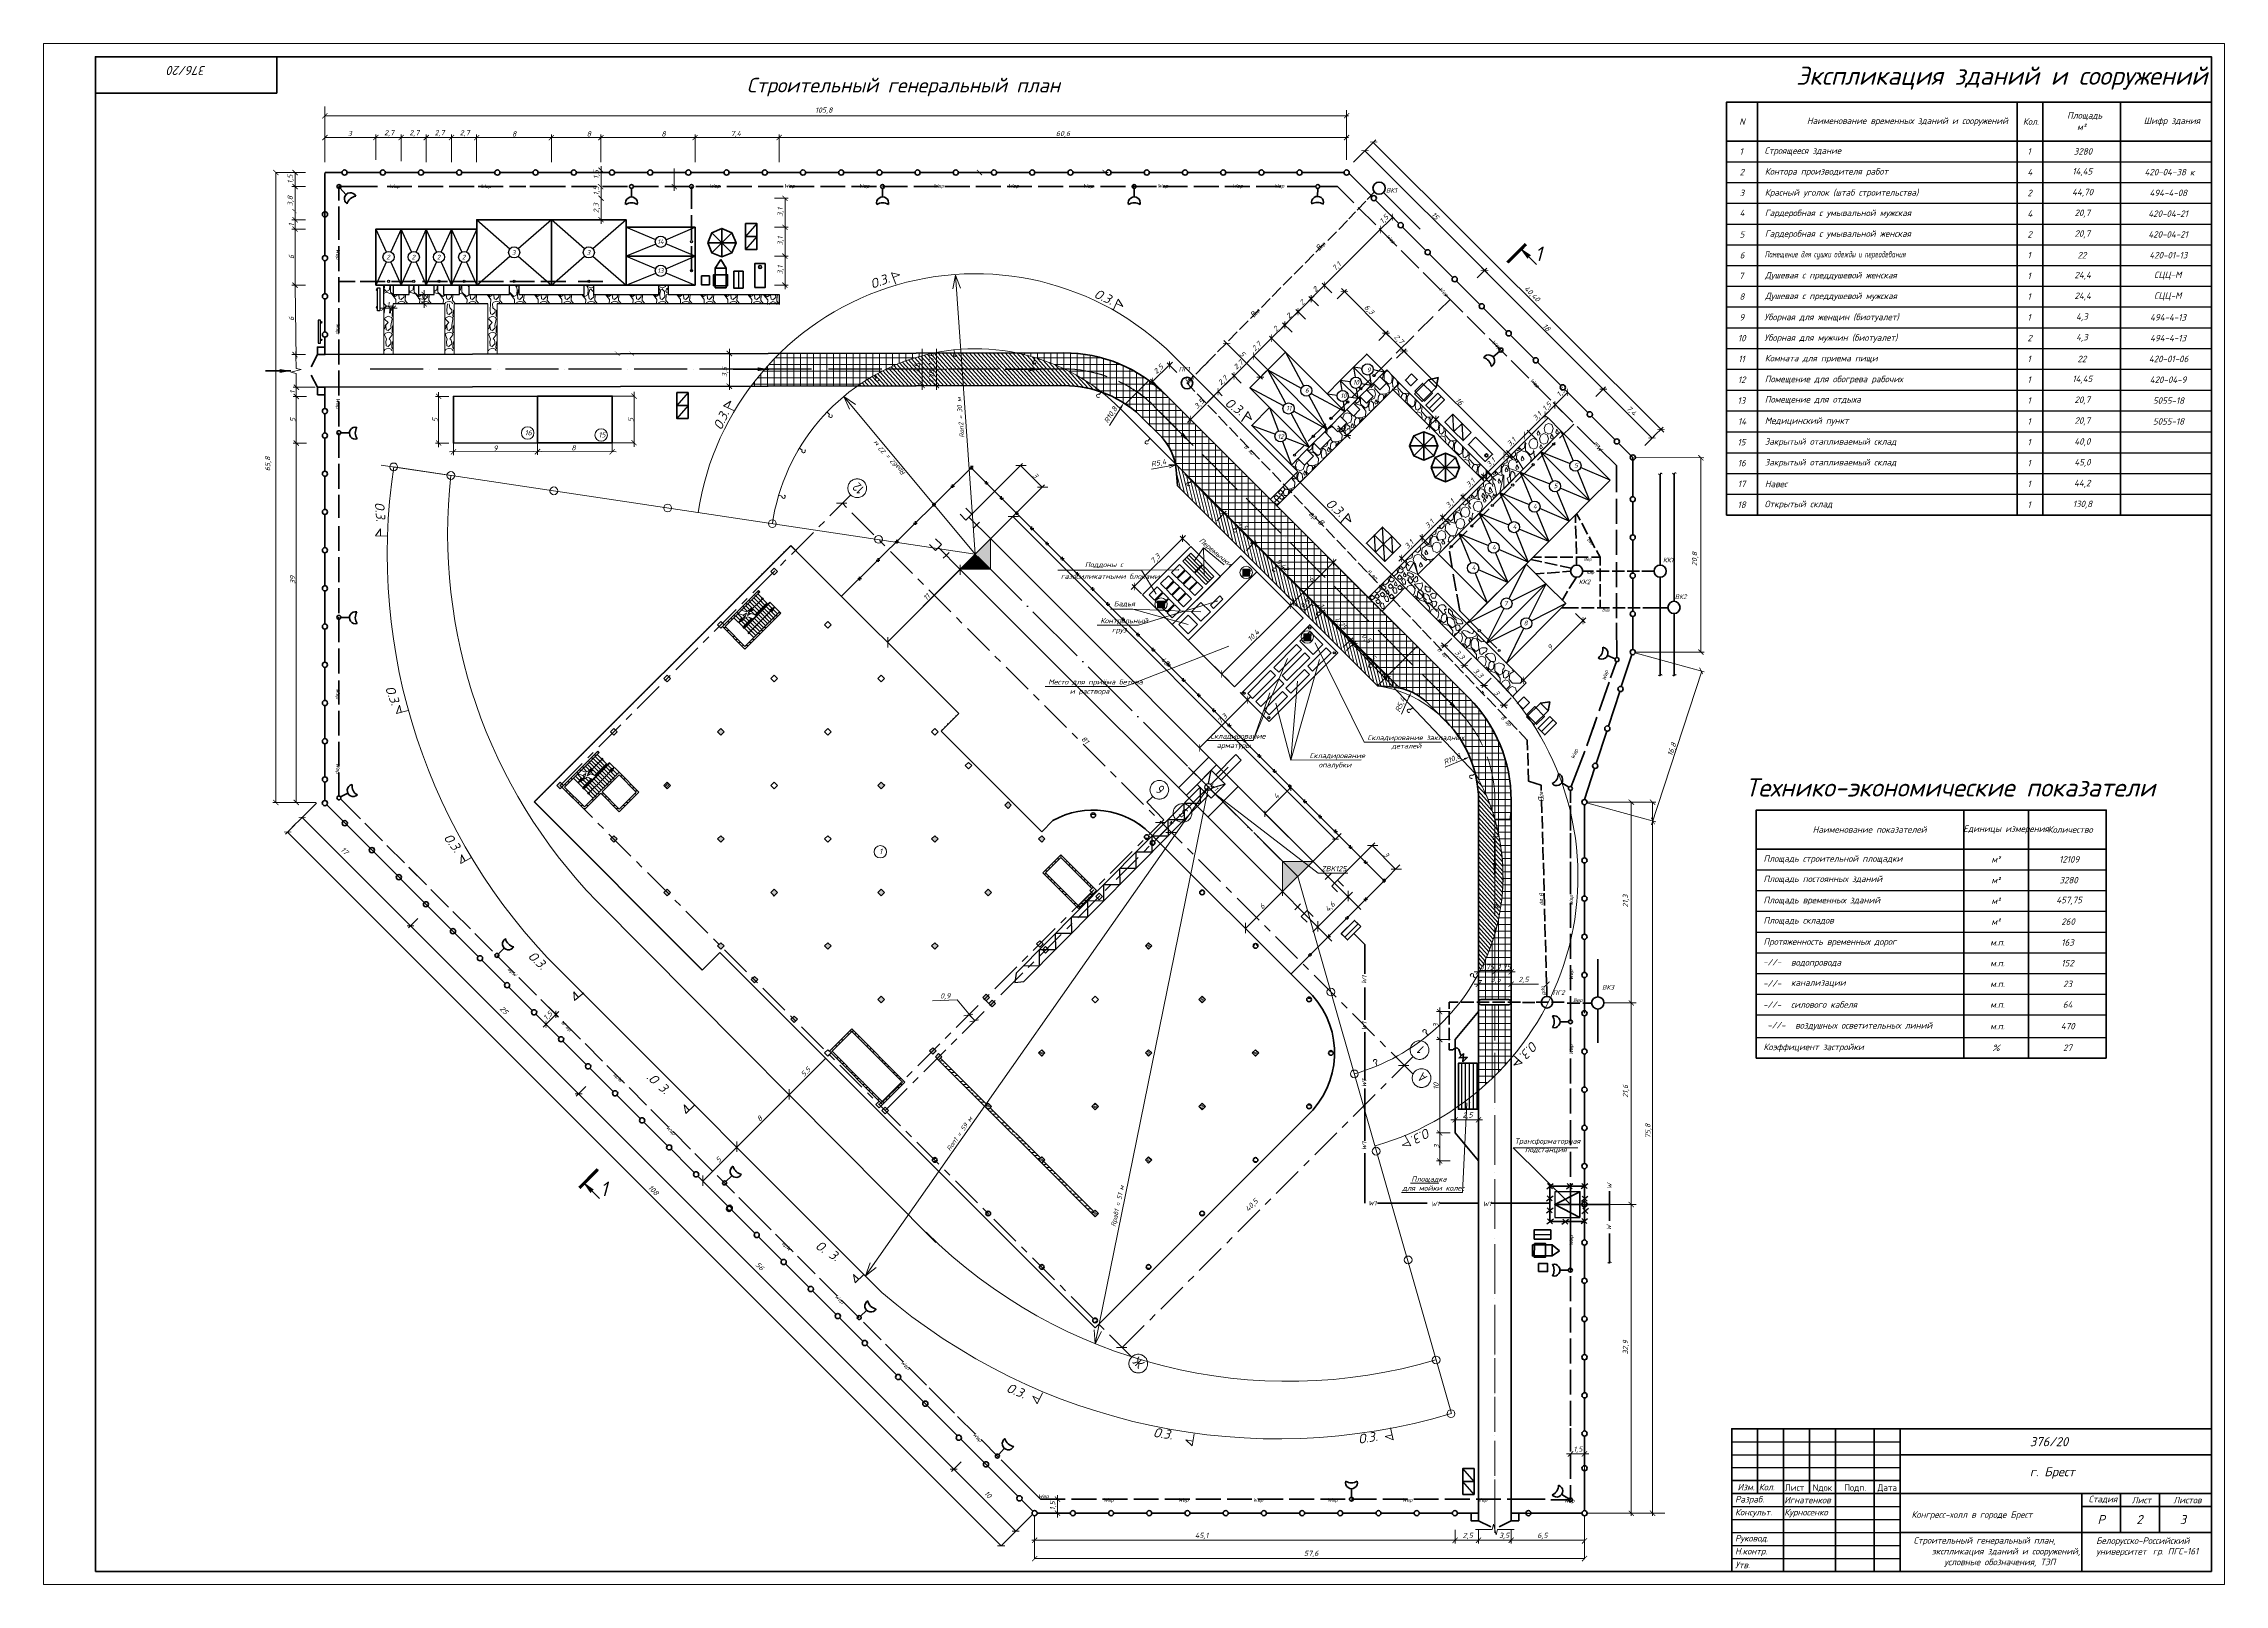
# Model space of a CAD drawing. Header units: millimetres. Extents: x 2279 to 5236, y 896 to 2828.
# Drawn here: x 3427 to 4268, y 2106 to 2700 of the extents above; entities that cross this region are included whole.
import ezdxf

# ---------------------------------------------------------------- set-up
doc = ezdxf.new("R2010")
doc.units = ezdxf.units.MM
for name, pattern in [('ACAD_ISO04W100', [30, 24, -3, 0, -3]), ('ADSK_Линия сетки', [21, 12, -3, 3, -3]), ('ADSK_Сверху', [4.5, 3, -1.5])]:
    doc.linetypes.add(name, pattern=pattern)
for name, color, linetype in [('PDF _!!ОСНОВНАЯ', 7, 'Continuous'), ('PDF _!!СЕТИ - ВК', 7, 'Continuous'), ('PDF _!!ТОНКАЯ', 7, 'Continuous'), ('PDF _0', 7, 'Continuous'), ('PDF _оси', 7, 'Continuous'), ('PDF _СПДС_!!ТОНКАЯ', 7, 'Continuous'), ('PDF _Текст', 7, 'Continuous'), ('оси', 240, 'ACAD_ISO04W100')]:
    doc.layers.add(name, color=color, linetype=linetype)
for name, color, linetype, lineweight in [('Балясины', 7, 'Continuous', 18), ('Импосты витража', 7, 'Continuous', 18), ('Колонны', 7, 'Continuous', 18), ('Лестницы', 7, 'Continuous', 18), ('Несущие колонны', 7, 'Continuous', 18), ('Ограждение', 7, 'Continuous', 18), ('Перекрытия', 7, 'Continuous', 18), ('Поручни', 7, 'Continuous', 18), ('Стены разрез', 7, 'Continuous', 40), ('Стены штриховка', 7, 'Continuous', 18), ('Стрелки вверх', 7, 'Continuous', 18), ('Тонкие', 83, 'Continuous', 15)]:
    doc.layers.add(name, color=color, linetype=linetype, lineweight=lineweight)
doc.layers.add('основная', color=7, linetype='Continuous', lineweight=40, plot=False)
doc.styles.add('2.5', font='isocpeur.ttf', dxfattribs={"height": 2.5})
doc.styles.add('GOST Common_1', font='GOST_Common.ttf', dxfattribs={"width": 0.9, "height": 1000})
doc.styles.add('PDF ISOCPEUR Italic', font='isocpeui.ttf')
pattern_1 = [(0, (17546.539, -1228.3447), (0, 2.54), []), (90, (17546.539, -1228.3447), (-2.54, 2e-16), [])]
pattern_2 = [(104, (17546.5391, -1228.3447), (-1.0977643, -0.27370338), [])]
pattern_3 = [(132, (17546.5391, -1228.3447), (-0.84077239, -0.75703486), [])]
pattern_4 = [(180, (3833.3593, 2334.4855), (-2.000961, -1.1434064), [2.858516, -0.571703, 0.02415, -0.547553])]
pattern_5 = [(351.87, (3830.3896, 2333.21275), (-10.6061326, 2.1212068), [1.499933, -13.499398]), (341.565, (3829.7532, 2335.1219), (4.2424524, -4e-06), [3.35395, -3.35395]), (333.435, (3830.8138, 2336.1825), (6.3636793, -2.121219), [1.897284, -7.58913])]
pattern_6 = [(11, (17546.5391, -1228.3447), (-0.09693097, 0.49866661), [])]
pattern_7 = [(45, (17546.539103, -1228.3446884), (-0.0053881536726, 0.0053881536726), [])]

# ---------------------------------------------------------------- blocks, each defined once
blk = doc.blocks.new('ADSK_Колонна бетонная_Квадратная - 500x500-299792-Первый этаж 0_000')
at = {"layer": 'Несущие колонны', "lineweight": 40}
for p, q in [((250, 250), (-250, 250)), ((-250, 250), (-250, -250)), ((250, -250), (250, 250)), ((-250, -250), (250, -250))]:
    blk.add_line(p, q, dxfattribs=at)
blk = doc.blocks.new('ADSK_Колонна бетонная_Квадратная - 500x500-328829-Первый этаж 0_000')
at = {"layer": 'Несущие колонны', "lineweight": 40}
for p, q in [((250, 250), (-250, 250)), ((-250, 250), (-250, -250)), ((250, -250), (250, 250)), ((-250, -250), (250, -250))]:
    blk.add_line(p, q, dxfattribs=at)
blk = doc.blocks.new('Ограждение - Ограждение-320856-Первый этаж 0_000')
at = {"layer": 'Поручни'}
for p, q in [((54300, 23516), (54300, 19565)), ((54501, 23516), (54300, 23516)), ((54305, 23511), (54305, 19565)), ((54496, 23511), (54305, 23511)), ((54345, 23471), (54345, 19565)), ((54456, 23471), (54345, 23471)), ((54360, 23456), (54360, 19565)), ((54441, 23456), (54360, 23456)), ((54441, 22127), (54441, 23456)), ((54451, 23465), (54451, 23466)), ((54451, 22127), (54451, 23465)), ((54456, 23465), (54456, 23471)), ((54456, 22130), (54456, 23465)), ((54471, 22137), (54471, 23465)), ((54496, 23465), (54496, 23511)), ((54496, 22148), (54496, 23465)), ((54501, 23465), (54501, 23516)), ((54501, 22151), (54501, 23465)), ((54305, 19565), (54300, 19565)), ((54345, 19565), (54305, 19565)), ((54360, 19565), (54345, 19565))]:
    blk.add_line(p, q, dxfattribs=at)
blk = doc.blocks.new('Ограждение - Ограждение-V31-Первый этаж 0_000')
at = {"layer": 'Поручни'}
for p, q in [((54451, 21627), (54441, 21627)), ((54451, 21627), (54441, 21627)), ((54441, 19865), (54441, 21627)), ((54456, 21630), (54451, 21627)), ((54456, 21630), (54451, 21627)), ((54496, 21648), (54456, 21630)), ((54496, 21648), (54456, 21630)), ((54496, 21648), (54456, 21630)), ((54456, 19865), (54456, 21630)), ((54501, 21651), (54496, 21648)), ((54496, 19865), (54496, 21648)), ((54501, 19865), (54501, 21651)), ((54456, 19865), (54441, 19865)), ((54496, 19865), (54456, 19865)), ((54501, 19865), (54496, 19865))]:
    blk.add_line(p, q, dxfattribs=at)
blk = doc.blocks.new('Ограждение - Ограждение-324549-Первый этаж 0_000')
at = {"layer": 'Поручни'}
for p, q in [((54300, -784), (54300, -4735)), ((54501, -784), (54300, -784)), ((54305, -789), (54305, -4735)), ((54496, -789), (54305, -789)), ((54345, -829), (54345, -4735)), ((54456, -829), (54345, -829)), ((54360, -844), (54360, -4735)), ((54441, -844), (54360, -844)), ((54441, -2173), (54441, -844)), ((54451, -835), (54451, -834)), ((54451, -2173), (54451, -835)), ((54456, -835), (54456, -829)), ((54456, -2170), (54456, -835)), ((54471, -2163), (54471, -835)), ((54496, -835), (54496, -789)), ((54496, -2152), (54496, -835)), ((54501, -835), (54501, -784)), ((54501, -2149), (54501, -835)), ((54305, -4735), (54300, -4735)), ((54345, -4735), (54305, -4735)), ((54360, -4735), (54345, -4735))]:
    blk.add_line(p, q, dxfattribs=at)
blk = doc.blocks.new('Ограждение - Ограждение-V32-Первый этаж 0_000')
at = {"layer": 'Поручни'}
for p, q in [((54451, -2673), (54441, -2673)), ((54451, -2673), (54441, -2673)), ((54441, -4435), (54441, -2673)), ((54456, -4435), (54441, -4435)), ((54456, -2670), (54451, -2673)), ((54456, -2670), (54451, -2673)), ((54496, -2652), (54456, -2670)), ((54496, -2652), (54456, -2670)), ((54496, -2652), (54456, -2670)), ((54456, -4435), (54456, -2670)), ((54496, -4435), (54456, -4435)), ((54501, -2649), (54496, -2652)), ((54496, -4435), (54496, -2652)), ((54501, -4435), (54496, -4435)), ((54501, -4435), (54501, -2649))]:
    blk.add_line(p, q, dxfattribs=at)
blk = doc.blocks.new('Прямоугольный импост - 50х100-376119-Первый этаж 0_000')
at = {"layer": 'Импосты витража'}
for p, q in [((-50, 50), (0, 50)), ((-50, -50), (-50, 50)), ((0, 50), (0, -50)), ((0, -50), (-50, -50))]:
    blk.add_line(p, q, dxfattribs=at)
blk = doc.blocks.new('Прямоугольный импост - 50х100-V38-Первый этаж 0_000')
at = {"layer": 'Импосты витража'}
for p, q in [((-50, 50), (0, 50)), ((-50, -50), (-50, 50)), ((0, 50), (0, -50)), ((0, -50), (-50, -50))]:
    blk.add_line(p, q, dxfattribs=at)
blk = doc.blocks.new('Ось сетки - D10-4847-Первый этаж 0_000')
at = {"layer": 'оси', "lineweight": 18}
for start, end in [(360, 180), (180, 360)]:
    blk.add_arc((0, 0), 5, start, end, dxfattribs=at)

msp = doc.modelspace()

# ---------------------------------------------------------------- hatches: boundary and pattern name
at = {"linetype": 'ByBlock', "lineweight": 15, "ltscale": 10}
h = msp.add_hatch(dxfattribs=at)
h.set_pattern_fill('NET', color=256, scale=0.8)
h.set_pattern_definition(pattern_1)
h.paths.add_polyline_path([(3765.74, 2579.98), (3765.74, 2580.94), (3710.7, 2580.81, 0.038887), (3699.65, 2568.19), (3740.71, 2568.28, -0.087917)])
h.paths.add_polyline_path([(3820.36, 2581.08), (3802.26, 2581.03, -0.114803), (3834.83, 2565.99, -0.060057), (3844.09, 2561.39), (3853.14, 2570.45, 0.158254)])
h.paths.add_polyline_path([(3869.62, 2568.94), (3871.49, 2571.09), (3868.88, 2573.36), (3867.01, 2571.2)], flags=9)
h.paths.add_polyline_path([(3872.55, 2557.52), (3874.42, 2559.4), (3871.03, 2562.79), (3869.15, 2560.91)], flags=9)
h.paths.add_polyline_path([(3856.49, 2571.26), (3859.98, 2574.59), (3856.67, 2578.06), (3853.18, 2574.73)], flags=9)
h.paths.add_polyline_path([(3863.97, 2572.69), (3869.13, 2572.69), (3869.13, 2577.01), (3863.97, 2577.01)], flags=9)
h = msp.add_hatch(dxfattribs=at)
h.set_pattern_fill('JIS_WOOD', color=256, scale=1.6, angle=87)
h.set_pattern_definition(pattern_3)
h.paths.add_polyline_path([(3802.26, 2581.03), (3771.19, 2580.96), (3771.19, 2573.18), (3771.19, 2568.36), (3820.19, 2568.48, -0.086543), (3834.83, 2565.99, 0.114803)])
h.paths.add_polyline_path([(3765.74, 2579.98, 0.087917), (3740.71, 2568.28), (3765.74, 2568.34)])
h.paths.add_polyline_path([(3771.19, 2574.78), (3770, 2574.78), (3765.74, 2574.78), (3765.74, 2568.34), (3771.19, 2568.36)])
h.paths.add_polyline_path([(3771.19, 2580.96), (3769.81, 2580.95, 0.01322), (3765.74, 2579.98), (3765.74, 2574.78), (3771.09, 2574.78), (3771.19, 2574.78)])
h.paths.add_polyline_path([(3766.22, 2572.41), (3766.22, 2577.23), (3761.42, 2577.23), (3761.42, 2572.41)], flags=9)
h.paths.add_polyline_path([(3771.71, 2568.32), (3771.71, 2580.07), (3766.91, 2580.07), (3766.91, 2568.32)], flags=9)
h = msp.add_hatch(dxfattribs=at)
h.set_pattern_fill('NET', color=256, scale=0.8)
h.set_pattern_definition(pattern_1)
h.paths.add_polyline_path([(3857.42, 2549.31, -0.147926), (3863.32, 2538.36), (3912.82, 2488.85), (3924.25, 2500.28), (3921.43, 2503.11), (3859.84, 2564.73), (3853.14, 2570.45), (3844.08, 2561.38, -0.04845), (3850.53, 2556.16)])
h.paths.add_polyline_path([(3916.14, 2490.9), (3917.93, 2492.7), (3914.54, 2496.09), (3912.74, 2494.3)], flags=25)
h.paths.add_polyline_path([(3900.4, 2500.18), (3905.01, 2495.61), (3908.39, 2499.03), (3903.78, 2503.59)], flags=25)
h = msp.add_hatch(dxfattribs=at)
h.set_pattern_fill('JIS_WOOD', color=256, scale=1.6, angle=59)
h.set_pattern_definition(pattern_2)
h.paths.add_polyline_path([(3864.22, 2529.77), (3897.38, 2496.61), (3908.98, 2485.01), (3912.82, 2488.85), (3863.32, 2538.36, -0.027617), (3863.66, 2536.01)])
h.paths.add_polyline_path([(3870.91, 2507.92), (3882.33, 2498.5), (3885.39, 2502.2), (3873.97, 2511.62)], flags=25)
at = {"linetype": 'ByBlock', "lineweight": 20, "ltscale": 10}
h = msp.add_hatch(dxfattribs=at)
h.set_pattern_fill('ANSI31', color=256, scale=0.0024)
h.set_pattern_definition(pattern_7)
h.paths.add_polyline_path([(3904.63, 2373.38), (3910.53, 2379.21), (3904.71, 2385.03)])
h.paths.add_polyline_path([(3904.71, 2385.03), (3910.53, 2379.21), (3916.42, 2385.03)])
h.paths.add_polyline_path([(3792.07, 2509.38), (3786.22, 2503.52), (3792.07, 2497.67)])
h.paths.add_polyline_path([(3861.85, 2413.71), (3858.98, 2416.59), (3853.36, 2410.97), (3856.24, 2408.1)], flags=9)
h = msp.add_hatch(dxfattribs=at)
h.set_pattern_fill('ANSI31', color=256, scale=0.0024)
h.set_pattern_definition(pattern_7)
h.paths.add_polyline_path([(3786.22, 2503.52), (3780.36, 2497.66), (3792.07, 2497.67)])
at = {"linetype": 'ByBlock', "lineweight": 15, "ltscale": 10}
h = msp.add_hatch(dxfattribs=at)
h.set_pattern_fill('NET', color=256, scale=0.8)
h.set_pattern_definition(pattern_1)
h.paths.add_polyline_path([(3947.57, 2452.15, -0.174775), (3960.82, 2445.92), (3963.69, 2443.03), (3965.41, 2441.31, -0.026163), (3968.8, 2437.9, -0.126575), (3979, 2418.95, -0.06163), (3986.63, 2401.07), (3992.3, 2401.07, 0.034268), (3992.85, 2408.6, 0.199067), (3976.49, 2448.08), (3924.25, 2500.28), (3912.82, 2488.85)])
h = msp.add_hatch(dxfattribs=at)
h.set_pattern_fill('JIS_WOOD', color=256, scale=1.6, angle=59)
h.set_pattern_definition(pattern_2)
h.paths.add_polyline_path([(3941.27, 2452.72), (3947.48, 2452.16, -0.027956), (3949.87, 2451.81), (3912.82, 2488.85), (3910.11, 2486.14), (3908.99, 2485), (3909.84, 2484.15)])
h.paths.add_polyline_path([(3913.07, 2480.76), (3916.48, 2484.17), (3913.09, 2487.56), (3909.68, 2484.16)], flags=25)
at = {"linetype": 'ByBlock', "lineweight": 20, "ltscale": 10}
h = msp.add_hatch(dxfattribs=at)
h.set_pattern_fill('ANSI35', color=256, scale=0.2, angle=320)
h.set_pattern_definition([(5, (17546.5391, -1228.3447), (-0.11068779, 1.26516727), []), (5, (17547.227, -1228.9219), (-0.11068779, 1.26516727), [1.5875, -0.3175, 0, -0.3175])])
h.paths.add_polyline_path([(3688.05, 2436.19), (3686.77, 2434.91), (3688.05, 2433.64), (3689.32, 2434.91)])
h.paths.add_polyline_path([(3688.05, 2394.93), (3686.77, 2393.66), (3688.05, 2392.39), (3689.32, 2393.66)])
h.paths.add_polyline_path([(3646.79, 2392.39), (3647.43, 2393.02), (3646.16, 2394.3), (3645.52, 2393.66)])
h.paths.add_polyline_path([(3647.43, 2393.02), (3648.07, 2393.66), (3646.79, 2394.93), (3646.16, 2394.3)])
h.paths.add_polyline_path([(3626.17, 2414.29), (3626.8, 2414.92), (3626.17, 2415.56), (3624.89, 2414.29), (3626.17, 2413.01), (3626.8, 2413.65)])
h.paths.add_polyline_path([(3626.8, 2413.65), (3627.44, 2414.29), (3626.8, 2414.92), (3626.17, 2414.29)])
h.paths.add_polyline_path([(3667.42, 2374.31), (3666.78, 2373.67), (3668.06, 2372.4), (3668.69, 2373.03)])
h.paths.add_polyline_path([(3667.42, 2371.76), (3668.06, 2372.4), (3666.78, 2373.67), (3666.15, 2373.03)])
h.paths.add_polyline_path([(3707.4, 2373.03), (3708.67, 2371.76), (3709.95, 2373.03), (3708.67, 2374.31)])
h.paths.add_polyline_path([(3688.68, 2351.77), (3689.32, 2352.41), (3688.05, 2353.68), (3687.41, 2353.04)])
h.paths.add_polyline_path([(3687.41, 2353.04), (3686.77, 2352.41), (3688.05, 2351.13), (3688.68, 2351.77)])
h.paths.add_polyline_path([(3700.4, 2340.06), (3699.76, 2339.42), (3701.03, 2338.15), (3701.67, 2338.78)])
h.paths.add_polyline_path([(3701.03, 2340.69), (3700.4, 2340.06), (3701.67, 2338.78), (3702.31, 2339.42)])
h.paths.add_polyline_path([(3728.03, 2352.41), (3729.3, 2351.13), (3730.57, 2352.41), (3729.3, 2353.68)])
h.paths.add_polyline_path([(3749.93, 2371.76), (3751.2, 2373.03), (3749.93, 2374.31), (3748.65, 2373.03)])
h.paths.add_polyline_path([(3749.93, 2333.05), (3748.65, 2331.78), (3749.93, 2330.51), (3751.2, 2331.78)])
h.paths.add_polyline_path([(3770.55, 2351.13), (3771.83, 2352.41), (3770.55, 2353.68), (3769.28, 2352.41)])
h.paths.add_polyline_path([(3715.68, 2324.78), (3715.04, 2324.14), (3716.31, 2322.87), (3716.95, 2323.5)])
h.paths.add_polyline_path([(3716.31, 2325.41), (3715.68, 2324.78), (3716.95, 2323.5), (3717.59, 2324.14)])
h.paths.add_polyline_path([(3770.43, 2312.55), (3769.79, 2313.19), (3768.52, 2311.92), (3769.15, 2311.28)])
h.paths.add_polyline_path([(3769.15, 2311.28), (3769.79, 2310.65), (3771.06, 2311.92), (3770.43, 2312.55)])
h.paths.add_polyline_path([(3772.72, 2310.26), (3772.08, 2310.9), (3770.81, 2309.63), (3771.45, 2308.99)])
h.paths.add_polyline_path([(3772.85, 2309.12), (3773.35, 2309.63), (3772.72, 2310.26), (3771.45, 2308.99), (3772.08, 2308.35)])
h.paths.add_polyline_path([(3791.05, 2333.18), (3790.42, 2333.82), (3789.14, 2332.54), (3789.78, 2331.91)])
h.paths.add_polyline_path([(3791.69, 2332.54), (3791.05, 2333.18), (3789.78, 2331.91), (3790.42, 2331.27)])
h.paths.add_polyline_path([(3792.07, 2329.62), (3792.71, 2328.98), (3793.98, 2330.25), (3793.34, 2330.89)])
h.paths.add_polyline_path([(3791.44, 2330.25), (3792.07, 2329.62), (3793.34, 2330.89), (3792.71, 2331.53)])
h.paths.add_polyline_path([(3791.18, 2371.76), (3792.45, 2373.03), (3791.18, 2374.31), (3789.91, 2373.03)])
h.paths.add_polyline_path([(3770.55, 2392.39), (3771.83, 2393.66), (3770.55, 2394.93), (3769.28, 2393.66)])
h.paths.add_polyline_path([(3749.93, 2413.01), (3751.2, 2414.29), (3749.93, 2415.56), (3748.65, 2414.29)])
h.paths.add_polyline_path([(3798.82, 2405.37), (3800.09, 2406.65), (3798.82, 2407.92), (3797.55, 2406.65)])
h.paths.add_polyline_path([(3811.81, 2392.39), (3813.08, 2393.66), (3811.81, 2394.93), (3810.53, 2393.66)])
h = msp.add_hatch(dxfattribs=at)
h.set_pattern_fill('ANSI35', color=256, scale=0.2)
h.set_pattern_definition([(45, (17546.5391, -1228.3447), (-0.89802561, 0.89802561), []), (45, (17547.4371, -1228.3447), (-0.89802561, 0.89802561), [1.5875, -0.3175, 0, -0.3175])])
h.paths.add_polyline_path([(3667.42, 2415.56), (3666.15, 2414.29), (3667.42, 2413.01), (3668.69, 2414.29)])
at = {"linetype": 'ByBlock', "lineweight": 15, "ltscale": 10}
h = msp.add_hatch(dxfattribs=at)
h.set_pattern_fill('JIS_WOOD', color=256, scale=1.6, angle=87)
h.set_pattern_definition(pattern_3)
h.paths.add_polyline_path([(3980.24, 2341.62, 0.196106), (3986.63, 2401.07), (3986.52, 2401.07), (3986.52, 2401.44, 0.060411), (3979, 2418.95, -0.060517), (3980.25, 2408.6)])
h.paths.add_polyline_path([(3980.1, 2341.92), (3991.85, 2341.92), (3991.85, 2346.72), (3980.1, 2346.72)], flags=9)
h = msp.add_hatch(dxfattribs=at)
h.set_pattern_fill('NET', color=256, scale=0.8)
h.set_pattern_definition(pattern_1)
h.paths.add_polyline_path([(3986.63, 2401.07, -0.195978), (3980.25, 2341.66), (3980.25, 2337.63), (3992.82, 2337.63), (3992.82, 2338.85), (3992.85, 2401.07)])
h.paths.add_polyline_path([(3984.19, 2337.15), (3989.01, 2337.15), (3989.01, 2341.95), (3984.19, 2341.95)], flags=9)
h.paths.add_polyline_path([(3980.1, 2341.92), (3991.85, 2341.92), (3991.85, 2346.72), (3980.1, 2346.72)], flags=9)
h = msp.add_hatch(dxfattribs=at)
h.set_pattern_fill('ANSI31', color=256, scale=0.16, angle=326)
h.set_pattern_definition(pattern_6)
h.paths.add_polyline_path([(3874.96, 2290.53), (3873.69, 2291.8), (3872.41, 2290.53), (3873.69, 2289.25)])
h.paths.add_polyline_path([(3894.31, 2312.43), (3893.04, 2311.15), (3894.31, 2309.88), (3895.59, 2311.15)])
h.paths.add_polyline_path([(3853.06, 2312.43), (3851.79, 2311.15), (3853.06, 2309.88), (3854.33, 2311.15)])
h.paths.add_polyline_path([(3853.06, 2353.68), (3851.79, 2352.41), (3853.06, 2351.13), (3854.33, 2352.41)])
h.paths.add_polyline_path([(3874.96, 2331.78), (3873.69, 2333.05), (3872.41, 2331.78), (3873.69, 2330.51)])
h = msp.add_hatch(dxfattribs=at)
h.set_pattern_fill('NET', color=256, scale=0.8)
h.set_pattern_definition(pattern_1)
h.paths.add_polyline_path([(3986.52, 2329.71), (3981.25, 2329.71, -0.190856), (3980.57, 2329.98), (3980.24, 2329.98), (3980.23, 2296.58, 0.041324), (3992.87, 2309.16), (3992.86, 2330.49, -0.350941), (3991.89, 2329.71), (3986.55, 2329.71), (3986.55, 2323.04), (3986.52, 2315.99)])
h.paths.add_polyline_path([(3981.41, 2309.11), (3983.53, 2311.12), (3977.58, 2317.39), (3975.47, 2315.38)], flags=9)
h = msp.add_hatch(dxfattribs=at)
h.set_pattern_fill('NET', color=256, scale=0.8)
h.set_pattern_definition(pattern_1)
h.paths.add_polyline_path([(3992.82, 2337.68), (3980.25, 2337.63), (3980.25, 2336.45), (3980.25, 2331.71), (3992.86, 2331.71), (3992.86, 2337.63), (3992.82, 2337.63)])
h = msp.add_hatch(dxfattribs=at)
h.set_pattern_fill('ANSI31', color=256, scale=0.16, angle=326)
h.set_pattern_definition(pattern_6)
h.paths.add_polyline_path([(3813.08, 2311.15), (3811.81, 2312.43), (3810.53, 2311.15), (3811.81, 2309.88)])
h.paths.add_polyline_path([(3832.43, 2291.8), (3831.16, 2290.53), (3832.43, 2289.25), (3833.71, 2290.53)])
h.paths.add_polyline_path([(3853.06, 2271.17), (3851.79, 2269.9), (3853.06, 2268.63), (3854.33, 2269.9)])
h.paths.add_polyline_path([(3811.81, 2271.17), (3810.53, 2269.9), (3811.81, 2268.63), (3812.57, 2269.39), (3813.08, 2269.9)])
h.paths.add_polyline_path([(3833.71, 2249.27), (3832.43, 2250.55), (3831.16, 2249.27), (3832.43, 2248)])
h.paths.add_polyline_path([(3792.45, 2290.53), (3791.18, 2291.8), (3789.91, 2290.53), (3791.18, 2289.25), (3791.94, 2290.02)])
at = {"layer": 'PDF _!!ТОНКАЯ', "transparency": 33554559}
for points in [[(4092.3, 2620.1), (4091.54, 2620.1), (4091.12, 2617.94), (4091.07, 2617.94), (4091.07, 2617.9), (4091.07, 2617.9), (4091.03, 2617.85), (4091.03, 2617.85), (4090.99, 2617.85), (4090.95, 2617.9), (4090.95, 2617.9), (4090.95, 2617.94), (4090.9, 2617.98), (4090.9, 2617.98), (4090.9, 2618.02), (4090.9, 2618.02), (4091.37, 2620.27), (4091.37, 2620.31), (4091.41, 2620.35), (4091.41, 2620.35), (4091.46, 2620.35), (4091.46, 2620.35), (4092.43, 2620.35), (4092.47, 2620.35), (4092.47, 2620.35), (4092.51, 2620.35), (4092.51, 2620.31), (4092.51, 2620.27), (4092.51, 2620.23), (4092.51, 2620.23), (4092.51, 2620.23), (4092.09, 2617.94), (4092.05, 2617.94), (4092.05, 2617.9), (4092.01, 2617.9), (4092.01, 2617.85), (4091.96, 2617.85), (4091.96, 2617.85), (4091.92, 2617.9), (4091.92, 2617.9), (4091.88, 2617.94), (4091.88, 2617.98), (4091.88, 2617.98), (4091.88, 2618.02), (4091.88, 2618.02)], [(4094.88, 2619.12), (4094.5, 2618.66), (4094.46, 2618.62), (4094.46, 2618.62), (4094.42, 2618.62), (4094.42, 2618.62), (4094.38, 2618.66), (4094.38, 2618.66), (4094.38, 2618.66), (4094.12, 2619.17), (4093.91, 2617.94), (4093.87, 2617.94), (4093.87, 2617.9), (4093.83, 2617.9), (4093.83, 2617.85), (4093.78, 2617.85), (4093.78, 2617.85), (4093.74, 2617.9), (4093.74, 2617.9), (4093.7, 2617.94), (4093.7, 2617.98), (4093.7, 2617.98), (4093.7, 2618.02), (4093.7, 2618.02), (4094, 2619.51), (4094.04, 2619.55), (4094.04, 2619.59), (4094.04, 2619.59), (4094.08, 2619.63), (4094.12, 2619.63), (4094.12, 2619.63), (4094.16, 2619.59), (4094.16, 2619.59), (4094.16, 2619.55), (4094.46, 2618.96), (4095.01, 2619.59), (4095.05, 2619.59), (4095.05, 2619.63), (4095.05, 2619.63), (4095.1, 2619.63), (4095.14, 2619.59), (4095.14, 2619.59), (4095.14, 2619.55), (4095.18, 2619.51), (4095.18, 2619.51), (4095.18, 2619.46), (4095.18, 2619.46), (4094.84, 2617.94), (4094.84, 2617.94), (4094.84, 2617.9), (4094.8, 2617.9), (4094.8, 2617.85), (4094.76, 2617.85), (4094.76, 2617.85), (4094.71, 2617.9), (4094.71, 2617.9), (4094.67, 2617.94), (4094.67, 2617.98), (4094.67, 2617.98), (4094.67, 2618.02), (4094.67, 2618.02)], [(4097.85, 2617.85), (4096.87, 2617.85), (4096.83, 2617.85), (4096.79, 2617.85), (4096.79, 2617.9), (4096.75, 2617.9), (4096.7, 2617.9), (4096.7, 2617.94), (4096.66, 2617.94), (4096.66, 2617.98), (4096.66, 2617.98), (4096.62, 2618.02), (4096.62, 2618.02), (4096.58, 2618.07), (4096.58, 2618.11), (4096.58, 2618.15), (4096.58, 2618.19), (4096.58, 2618.19), (4096.58, 2618.24), (4096.58, 2618.28), (4096.58, 2618.32), (4096.58, 2618.32), (4096.58, 2618.36), (4096.79, 2619.51), (4096.83, 2619.55), (4096.83, 2619.59), (4096.83, 2619.59), (4096.87, 2619.63), (4096.87, 2619.63), (4096.92, 2619.63), (4096.96, 2619.59), (4096.96, 2619.59), (4096.96, 2619.55), (4097, 2619.51), (4097, 2619.51), (4097, 2619.46), (4097, 2619.46), (4096.75, 2618.36), (4096.75, 2618.32), (4096.75, 2618.28), (4096.75, 2618.28), (4096.75, 2618.24), (4096.75, 2618.19), (4096.79, 2618.19), (4096.79, 2618.15), (4096.79, 2618.15), (4096.83, 2618.15), (4096.87, 2618.11), (4096.87, 2618.11), (4096.92, 2618.11), (4097.09, 2618.11), (4097.38, 2619.51), (4097.38, 2619.55), (4097.42, 2619.59), (4097.42, 2619.59), (4097.47, 2619.63), (4097.47, 2619.63), (4097.51, 2619.63), (4097.51, 2619.59), (4097.55, 2619.59), (4097.55, 2619.55), (4097.55, 2619.51), (4097.55, 2619.51), (4097.55, 2619.46), (4097.55, 2619.46), (4097.3, 2618.11), (4097.68, 2618.11), (4097.97, 2619.51), (4097.97, 2619.55), (4097.97, 2619.59), (4098.02, 2619.59), (4098.06, 2619.63), (4098.06, 2619.63), (4098.1, 2619.63), (4098.1, 2619.59), (4098.1, 2619.59), (4098.14, 2619.55), (4098.14, 2619.51), (4098.14, 2619.51), (4098.14, 2619.46), (4098.14, 2619.46), (4097.89, 2618.11), (4097.97, 2618.11), (4098.02, 2618.11), (4098.02, 2618.11), (4098.02, 2618.07), (4098.06, 2618.07), (4098.06, 2618.02), (4098.06, 2617.98), (4097.97, 2617.6), (4097.97, 2617.56), (4097.93, 2617.52), (4097.93, 2617.52), (4097.89, 2617.47), (4097.89, 2617.47), (4097.85, 2617.52), (4097.81, 2617.52), (4097.81, 2617.52), (4097.81, 2617.56), (4097.76, 2617.6), (4097.76, 2617.6), (4097.81, 2617.64), (4097.81, 2617.64)], [(4100.56, 2618.62), (4100.01, 2618.62), (4099.88, 2617.94), (4099.84, 2617.94), (4099.84, 2617.9), (4099.79, 2617.9), (4099.79, 2617.85), (4099.75, 2617.85), (4099.75, 2617.85), (4099.71, 2617.9), (4099.71, 2617.9), (4099.67, 2617.94), (4099.67, 2617.98), (4099.67, 2617.98), (4099.67, 2618.02), (4099.67, 2618.02), (4099.96, 2619.51), (4100.01, 2619.55), (4100.01, 2619.59), (4100.01, 2619.59), (4100.05, 2619.63), (4100.05, 2619.63), (4100.09, 2619.63), (4100.13, 2619.59), (4100.13, 2619.59), (4100.13, 2619.55), (4100.18, 2619.51), (4100.18, 2619.51), (4100.18, 2619.46), (4100.18, 2619.46), (4100.05, 2618.87), (4100.64, 2618.87), (4100.77, 2619.51), (4100.77, 2619.55), (4100.77, 2619.59), (4100.81, 2619.59), (4100.81, 2619.63), (4100.85, 2619.63), (4100.9, 2619.63), (4100.9, 2619.59), (4100.94, 2619.59), (4100.94, 2619.55), (4100.94, 2619.51), (4100.94, 2619.51), (4100.94, 2619.46), (4100.94, 2619.46), (4100.64, 2617.94), (4100.64, 2617.94), (4100.6, 2617.9), (4100.6, 2617.9), (4100.56, 2617.85), (4100.56, 2617.85), (4100.51, 2617.85), (4100.51, 2617.9), (4100.47, 2617.9), (4100.47, 2617.94), (4100.47, 2617.98), (4100.47, 2617.98), (4100.47, 2618.02), (4100.47, 2618.02)], [(4102.04, 2619.51), (4102.08, 2619.55), (4102.08, 2619.59), (4102.12, 2619.59), (4102.12, 2619.63), (4102.17, 2619.63), (4102.17, 2619.63), (4102.21, 2619.59), (4102.21, 2619.59), (4102.25, 2619.55), (4102.25, 2619.51), (4102.25, 2619.51), (4102.25, 2619.46), (4102.25, 2619.46), (4101.95, 2617.98), (4101.91, 2617.94), (4101.91, 2617.94), (4101.91, 2617.9), (4101.87, 2617.9), (4101.87, 2617.85), (4101.83, 2617.85), (4101.83, 2617.85), (4101.32, 2617.85), (4101.32, 2617.85), (4101.28, 2617.85), (4101.23, 2617.9), (4101.23, 2617.9), (4101.19, 2617.9), (4101.19, 2617.94), (4101.15, 2617.94), (4101.15, 2617.98), (4101.11, 2617.98), (4101.11, 2618.02), (4101.11, 2618.02), (4101.06, 2618.07), (4101.06, 2618.11), (4101.06, 2618.15), (4101.06, 2618.19), (4101.02, 2618.24), (4101.02, 2618.24), (4101.02, 2618.28), (4101.02, 2618.32), (4101.02, 2618.36), (4101.06, 2618.36), (4101.28, 2619.51), (4101.28, 2619.55), (4101.32, 2619.59), (4101.32, 2619.59), (4101.36, 2619.63), (4101.36, 2619.63), (4101.4, 2619.63), (4101.4, 2619.59), (4101.45, 2619.59), (4101.45, 2619.55), (4101.45, 2619.51), (4101.45, 2619.51), (4101.45, 2619.46), (4101.45, 2619.46), (4101.23, 2618.36), (4101.23, 2618.32), (4101.23, 2618.28), (4101.23, 2618.28), (4101.23, 2618.24), (4101.23, 2618.19), (4101.23, 2618.19), (4101.28, 2618.15), (4101.28, 2618.15), (4101.32, 2618.15), (4101.32, 2618.11), (4101.36, 2618.11), (4101.4, 2618.11), (4101.78, 2618.11)], [(4107.16, 2619.63), (4107.16, 2619.63), (4107.2, 2619.59), (4107.2, 2619.59), (4107.25, 2619.55), (4107.25, 2619.51), (4107.25, 2619.51), (4107.25, 2619.46), (4107.25, 2619.46), (4106.95, 2617.94), (4106.91, 2617.94), (4106.91, 2617.9), (4106.91, 2617.9), (4106.86, 2617.85), (4106.86, 2617.85), (4106.82, 2617.85), (4106.78, 2617.9), (4106.78, 2617.9), (4106.78, 2617.94), (4106.74, 2617.98), (4106.74, 2617.98), (4106.74, 2618.02), (4106.74, 2618.02), (4107.03, 2619.38), (4106.82, 2619.38), (4106.15, 2617.94), (4106.15, 2617.9), (4106.1, 2617.9), (4106.06, 2617.85), (4106.06, 2617.85), (4106.06, 2617.85), (4106.02, 2617.9), (4106.02, 2617.9), (4105.98, 2617.94), (4105.98, 2617.94), (4105.98, 2617.98), (4105.98, 2618.02), (4105.98, 2618.07), (4106.7, 2619.55), (4106.7, 2619.59), (4106.74, 2619.59), (4106.74, 2619.63), (4106.74, 2619.63)], [(4110.34, 2617.85), (4110.04, 2617.85), (4110, 2617.85), (4109.96, 2617.85), (4109.96, 2617.9), (4109.91, 2617.9), (4109.91, 2617.9), (4109.87, 2617.94), (4109.87, 2617.94), (4109.83, 2617.98), (4109.83, 2617.98), (4109.79, 2618.02), (4109.79, 2618.02), (4109.79, 2618.07), (4109.74, 2618.11), (4109.74, 2618.15), (4109.74, 2618.19), (4109.74, 2618.24), (4109.74, 2618.24), (4109.74, 2618.28), (4109.74, 2618.32), (4109.74, 2618.36), (4109.74, 2618.36), (4109.91, 2619.12), (4109.91, 2619.17), (4109.91, 2619.21), (4109.91, 2619.25), (4109.96, 2619.29), (4109.96, 2619.34), (4109.96, 2619.34), (4110, 2619.38), (4110, 2619.42), (4110, 2619.42), (4110.04, 2619.46), (4110.04, 2619.46), (4110.08, 2619.51), (4110.08, 2619.51), (4110.08, 2619.51), (4110.12, 2619.55), (4110.12, 2619.55), (4110.17, 2619.55), (4110.17, 2619.59), (4110.21, 2619.59), (4110.25, 2619.59), (4110.25, 2619.59), (4110.29, 2619.59), (4110.34, 2619.63), (4110.38, 2619.63), (4110.38, 2619.63), (4110.63, 2619.63), (4110.67, 2619.63), (4110.72, 2619.59), (4110.72, 2619.59), (4110.72, 2619.55), (4110.76, 2619.51), (4110.76, 2619.51), (4110.76, 2619.46), (4110.72, 2619.42), (4110.72, 2619.38), (4110.72, 2619.38), (4110.67, 2619.38), (4110.63, 2619.38), (4110.34, 2619.38), (4110.29, 2619.38), (4110.29, 2619.38), (4110.25, 2619.34), (4110.21, 2619.34), (4110.21, 2619.34), (4110.17, 2619.29), (4110.17, 2619.29), (4110.12, 2619.25), (4110.12, 2619.25), (4110.12, 2619.21), (4110.12, 2619.17), (4110.08, 2619.12), (4110.08, 2619.12), (4109.96, 2618.36), (4109.91, 2618.32), (4109.91, 2618.28), (4109.91, 2618.28), (4109.91, 2618.24), (4109.96, 2618.24), (4109.96, 2618.19), (4109.96, 2618.15), (4110, 2618.15), (4110, 2618.15), (4110.04, 2618.11), (4110.04, 2618.11), (4110.08, 2618.11), (4110.34, 2618.11), (4110.38, 2618.11), (4110.42, 2618.11), (4110.42, 2618.07), (4110.42, 2618.07), (4110.42, 2618.02), (4110.46, 2617.98), (4110.42, 2617.94), (4110.42, 2617.94), (4110.42, 2617.9), (4110.38, 2617.9), (4110.38, 2617.85), (4110.34, 2617.85)], [(4111.48, 2617.6), (4111.52, 2617.85), (4111.14, 2617.85), (4111.1, 2617.85), (4111.1, 2617.85), (4111.06, 2617.9), (4111.01, 2617.9), (4111.01, 2617.9), (4110.97, 2617.94), (4110.97, 2617.94), (4110.93, 2617.98), (4110.93, 2617.98), (4110.89, 2618.02), (4110.89, 2618.02), (4110.89, 2618.07), (4110.84, 2618.11), (4110.84, 2618.15), (4110.84, 2618.19), (4110.84, 2618.24), (4110.84, 2618.24), (4110.84, 2618.28), (4110.84, 2618.32), (4110.84, 2618.36), (4110.84, 2618.36), (4111.1, 2619.51), (4111.1, 2619.55), (4111.1, 2619.59), (4111.14, 2619.59), (4111.14, 2619.63), (4111.18, 2619.63), (4111.18, 2619.63), (4111.23, 2619.59), (4111.23, 2619.59), (4111.27, 2619.55), (4111.27, 2619.51), (4111.27, 2619.51), (4111.27, 2619.46), (4111.27, 2619.46), (4111.06, 2618.36), (4111.06, 2618.32), (4111.01, 2618.28), (4111.01, 2618.28), (4111.06, 2618.24), (4111.06, 2618.19), (4111.06, 2618.19), (4111.06, 2618.15), (4111.1, 2618.15), (4111.1, 2618.15), (4111.14, 2618.11), (4111.18, 2618.11), (4111.18, 2618.11), (4111.56, 2618.11), (4111.86, 2619.51), (4111.86, 2619.55), (4111.9, 2619.59), (4111.9, 2619.59), (4111.95, 2619.63), (4111.95, 2619.63), (4111.99, 2619.63), (4111.99, 2619.59), (4112.03, 2619.59), (4112.03, 2619.55), (4112.03, 2619.51), (4112.03, 2619.51), (4112.03, 2619.46), (4112.03, 2619.46), (4111.65, 2617.6), (4111.65, 2617.56), (4111.65, 2617.52), (4111.65, 2617.47), (4111.61, 2617.47), (4111.61, 2617.43), (4111.61, 2617.39), (4111.56, 2617.35), (4111.56, 2617.3), (4111.56, 2617.3), (4111.52, 2617.26), (4111.52, 2617.26), (4111.48, 2617.22), (4111.48, 2617.22), (4111.44, 2617.18), (4111.44, 2617.18), (4111.39, 2617.18), (4111.39, 2617.18), (4111.35, 2617.14), (4111.35, 2617.14), (4111.31, 2617.14), (4111.27, 2617.14), (4111.27, 2617.14), (4111.23, 2617.14), (4111.18, 2617.14), (4111.18, 2617.14), (4110.8, 2617.14), (4110.8, 2617.14), (4110.76, 2617.14), (4110.76, 2617.14), (4110.72, 2617.18), (4110.72, 2617.22), (4110.72, 2617.26), (4110.72, 2617.26), (4110.72, 2617.3), (4110.76, 2617.35), (4110.76, 2617.35), (4110.8, 2617.35), (4110.8, 2617.35), (4111.23, 2617.35), (4111.27, 2617.39), (4111.27, 2617.39), (4111.31, 2617.39), (4111.35, 2617.39), (4111.35, 2617.39), (4111.39, 2617.43), (4111.39, 2617.43), (4111.44, 2617.47), (4111.44, 2617.52), (4111.44, 2617.52), (4111.48, 2617.56), (4111.48, 2617.6), (4111.48, 2617.6)], [(4113.43, 2617.98), (4113.43, 2617.94), (4113.38, 2617.9), (4113.38, 2617.9), (4113.38, 2617.85), (4113.34, 2617.85), (4113.34, 2617.85), (4112.45, 2617.85), (4112.41, 2617.85), (4112.37, 2617.85), (4112.37, 2617.9), (4112.33, 2617.9), (4112.28, 2617.9), (4112.28, 2617.94), (4112.24, 2617.94), (4112.24, 2617.98), (4112.24, 2617.98), (4112.2, 2618.02), (4112.2, 2618.02), (4112.16, 2618.07), (4112.16, 2618.11), (4112.16, 2618.15), (4112.16, 2618.19), (4112.16, 2618.19), (4112.16, 2618.24), (4112.16, 2618.28), (4112.16, 2618.32), (4112.16, 2618.32), (4112.16, 2618.36), (4112.37, 2619.51), (4112.41, 2619.55), (4112.41, 2619.59), (4112.41, 2619.59), (4112.45, 2619.63), (4112.45, 2619.63), (4112.5, 2619.63), (4112.54, 2619.59), (4112.54, 2619.59), (4112.54, 2619.55), (4112.58, 2619.51), (4112.58, 2619.51), (4112.58, 2619.46), (4112.58, 2619.46), (4112.33, 2618.36), (4112.33, 2618.32), (4112.33, 2618.28), (4112.33, 2618.28), (4112.33, 2618.24), (4112.33, 2618.19), (4112.37, 2618.19), (4112.37, 2618.15), (4112.37, 2618.15), (4112.41, 2618.15), (4112.45, 2618.11), (4112.45, 2618.11), (4112.5, 2618.11), (4112.66, 2618.11), (4112.96, 2619.51), (4112.96, 2619.55), (4113, 2619.59), (4113, 2619.59), (4113.05, 2619.63), (4113.05, 2619.63), (4113.09, 2619.63), (4113.09, 2619.59), (4113.13, 2619.59), (4113.13, 2619.55), (4113.13, 2619.51), (4113.13, 2619.51), (4113.13, 2619.46), (4113.13, 2619.46), (4112.88, 2618.11), (4113.26, 2618.11), (4113.55, 2619.51), (4113.55, 2619.55), (4113.55, 2619.59), (4113.6, 2619.59), (4113.64, 2619.63), (4113.64, 2619.63), (4113.68, 2619.63), (4113.68, 2619.59), (4113.68, 2619.59), (4113.72, 2619.55), (4113.72, 2619.51), (4113.72, 2619.51), (4113.72, 2619.46), (4113.72, 2619.46)], [(4114.27, 2618.66), (4114.02, 2618.41), (4113.93, 2617.94), (4113.93, 2617.94), (4113.93, 2617.9), (4113.89, 2617.9), (4113.89, 2617.85), (4113.85, 2617.85), (4113.81, 2617.85), (4113.81, 2617.9), (4113.81, 2617.9), (4113.77, 2617.94), (4113.77, 2617.98), (4113.77, 2617.98), (4113.77, 2618.02), (4113.77, 2618.02), (4114.06, 2619.51), (4114.06, 2619.55), (4114.1, 2619.59), (4114.1, 2619.59), (4114.15, 2619.63), (4114.15, 2619.63), (4114.19, 2619.63), (4114.19, 2619.59), (4114.23, 2619.59), (4114.23, 2619.55), (4114.23, 2619.51), (4114.23, 2619.51), (4114.23, 2619.46), (4114.23, 2619.46), (4114.1, 2618.83), (4114.87, 2619.59), (4114.91, 2619.59), (4114.91, 2619.63), (4114.95, 2619.63), (4114.95, 2619.63), (4114.99, 2619.59), (4114.99, 2619.59), (4115.04, 2619.55), (4115.04, 2619.51), (4115.04, 2619.51), (4115.04, 2619.46), (4114.99, 2619.42), (4114.99, 2619.38), (4114.99, 2619.38), (4114.44, 2618.83), (4114.7, 2618.07), (4114.74, 2618.02), (4114.74, 2617.98), (4114.74, 2617.94), (4114.7, 2617.94), (4114.7, 2617.9), (4114.65, 2617.9), (4114.65, 2617.85), (4114.61, 2617.85), (4114.61, 2617.85), (4114.57, 2617.9), (4114.57, 2617.9), (4114.53, 2617.94)], [(4116.14, 2619.51), (4116.14, 2619.55), (4116.18, 2619.59), (4116.18, 2619.59), (4116.22, 2619.63), (4116.22, 2619.63), (4116.26, 2619.63), (4116.31, 2619.59), (4116.31, 2619.59), (4116.31, 2619.55), (4116.31, 2619.51), (4116.31, 2619.51), (4116.31, 2619.46), (4116.31, 2619.46), (4116.01, 2617.98), (4116.01, 2617.94), (4116.01, 2617.94), (4115.97, 2617.9), (4115.97, 2617.9), (4115.92, 2617.85), (4115.92, 2617.85), (4115.92, 2617.85), (4115.42, 2617.85), (4115.37, 2617.85), (4115.37, 2617.85), (4115.33, 2617.9), (4115.29, 2617.9), (4115.29, 2617.9), (4115.25, 2617.94), (4115.25, 2617.94), (4115.2, 2617.98), (4115.2, 2617.98), (4115.2, 2618.02), (4115.16, 2618.02), (4115.16, 2618.07), (4115.16, 2618.11), (4115.12, 2618.15), (4115.12, 2618.19), (4115.12, 2618.24), (4115.12, 2618.24), (4115.12, 2618.28), (4115.12, 2618.32), (4115.12, 2618.36), (4115.12, 2618.36), (4115.37, 2619.51), (4115.37, 2619.55), (4115.37, 2619.59), (4115.42, 2619.59), (4115.46, 2619.63), (4115.46, 2619.63), (4115.5, 2619.63), (4115.5, 2619.59), (4115.54, 2619.59), (4115.54, 2619.55), (4115.54, 2619.51), (4115.54, 2619.51), (4115.54, 2619.46), (4115.54, 2619.46), (4115.33, 2618.36), (4115.33, 2618.32), (4115.33, 2618.28), (4115.33, 2618.28), (4115.33, 2618.24), (4115.33, 2618.19), (4115.33, 2618.19), (4115.33, 2618.15), (4115.37, 2618.15), (4115.37, 2618.15), (4115.42, 2618.11), (4115.46, 2618.11), (4115.46, 2618.11), (4115.84, 2618.11)], [(4122.27, 2618.74), (4122.11, 2617.94), (4122.11, 2617.94), (4122.11, 2617.9), (4122.06, 2617.9), (4122.06, 2617.85), (4122.02, 2617.85), (4122.02, 2617.85), (4121.98, 2617.9), (4121.98, 2617.9), (4121.94, 2617.94), (4121.94, 2617.98), (4121.94, 2617.98), (4121.94, 2618.02), (4121.94, 2618.02), (4122.06, 2618.66), (4121.51, 2617.9), (4121.51, 2617.9), (4121.47, 2617.85), (4121.47, 2617.85), (4121.43, 2617.85), (4121.39, 2617.9), (4121.39, 2617.9), (4121.39, 2617.94), (4121.34, 2617.98), (4121.34, 2617.98), (4121.34, 2618.02), (4121.39, 2618.07), (4121.39, 2618.07), (4121.89, 2618.79), (4121.68, 2619.46), (4121.64, 2619.46), (4121.64, 2619.51), (4121.68, 2619.55), (4121.68, 2619.55), (4121.68, 2619.59), (4121.72, 2619.59), (4121.72, 2619.63), (4121.77, 2619.63), (4121.77, 2619.63), (4121.81, 2619.59), (4121.81, 2619.59), (4121.85, 2619.55), (4121.85, 2619.55), (4122.11, 2618.74), (4122.23, 2619.51), (4122.27, 2619.55), (4122.27, 2619.59), (4122.27, 2619.59), (4122.32, 2619.63), (4122.32, 2619.63), (4122.36, 2619.63), (4122.4, 2619.59), (4122.4, 2619.59), (4122.4, 2619.55), (4122.44, 2619.51), (4122.44, 2619.51), (4122.44, 2619.46), (4122.44, 2619.46), (4122.27, 2618.79), (4122.87, 2619.59), (4122.87, 2619.59), (4122.91, 2619.63), (4122.91, 2619.63), (4122.95, 2619.63), (4122.95, 2619.59), (4122.99, 2619.59), (4122.99, 2619.55), (4122.99, 2619.51), (4122.99, 2619.51), (4122.99, 2619.46), (4122.99, 2619.42), (4122.99, 2619.42), (4122.49, 2618.7), (4122.7, 2618.02), (4122.7, 2618.02), (4122.7, 2617.98), (4122.7, 2617.94), (4122.7, 2617.94), (4122.7, 2617.9), (4122.66, 2617.9), (4122.66, 2617.85), (4122.61, 2617.85), (4122.57, 2617.85), (4122.57, 2617.9), (4122.53, 2617.9), (4122.53, 2617.94), (4122.53, 2617.94)], [(4128.03, 2619.51), (4128.03, 2619.55), (4128.03, 2619.59), (4128.07, 2619.59), (4128.07, 2619.63), (4128.12, 2619.63), (4128.16, 2619.63), (4128.16, 2619.59), (4128.2, 2619.59), (4128.2, 2619.55), (4128.2, 2619.51), (4128.2, 2619.51), (4128.2, 2619.46), (4128.2, 2619.46), (4127.91, 2617.98), (4127.91, 2617.94), (4127.86, 2617.94), (4127.86, 2617.9), (4127.82, 2617.9), (4127.82, 2617.85), (4127.78, 2617.85), (4127.78, 2617.85), (4127.31, 2617.85), (4127.27, 2617.85), (4127.23, 2617.85), (4127.23, 2617.9), (4127.19, 2617.9), (4127.14, 2617.9), (4127.14, 2617.94), (4127.1, 2617.94), (4127.1, 2617.98), (4127.1, 2617.98), (4127.06, 2618.02), (4127.06, 2618.02), (4127.02, 2618.07), (4127.02, 2618.11), (4127.02, 2618.15), (4127.02, 2618.19), (4127.02, 2618.24), (4127.02, 2618.24), (4127.02, 2618.28), (4127.02, 2618.32), (4127.02, 2618.36), (4127.02, 2618.36), (4127.23, 2619.51), (4127.27, 2619.55), (4127.27, 2619.59), (4127.27, 2619.59), (4127.31, 2619.63), (4127.31, 2619.63), (4127.35, 2619.63), (4127.4, 2619.59), (4127.4, 2619.59), (4127.4, 2619.55), (4127.44, 2619.51), (4127.44, 2619.51), (4127.44, 2619.46), (4127.44, 2619.46), (4127.19, 2618.36), (4127.19, 2618.32), (4127.19, 2618.28), (4127.19, 2618.28), (4127.19, 2618.24), (4127.19, 2618.19), (4127.23, 2618.19), (4127.23, 2618.15), (4127.23, 2618.15), (4127.27, 2618.15), (4127.31, 2618.11), (4127.31, 2618.11), (4127.35, 2618.11), (4127.74, 2618.11)], [(4129.64, 2619.51), (4129.64, 2619.55), (4129.68, 2619.59), (4129.68, 2619.59), (4129.73, 2619.63), (4129.73, 2619.63), (4130.23, 2619.63), (4130.28, 2619.63), (4130.32, 2619.59), (4130.32, 2619.59), (4130.36, 2619.59), (4130.4, 2619.59), (4130.4, 2619.55), (4130.45, 2619.55), (4130.45, 2619.51), (4130.45, 2619.51), (4130.49, 2619.46), (4130.49, 2619.46), (4130.49, 2619.42), (4130.53, 2619.38), (4130.53, 2619.34), (4130.53, 2619.29), (4130.53, 2619.29), (4130.53, 2619.25), (4130.53, 2619.21), (4130.53, 2619.17), (4130.53, 2619.12), (4130.53, 2619.12), (4130.32, 2617.94), (4130.28, 2617.94), (4130.28, 2617.9), (4130.23, 2617.9), (4130.23, 2617.85), (4130.19, 2617.85), (4130.19, 2617.85), (4130.15, 2617.9), (4130.15, 2617.9), (4130.11, 2617.94), (4130.11, 2617.98), (4130.11, 2617.98), (4130.11, 2618.02), (4130.11, 2618.02), (4130.32, 2619.12), (4130.36, 2619.17), (4130.36, 2619.21), (4130.36, 2619.21), (4130.36, 2619.25), (4130.32, 2619.29), (4130.32, 2619.29), (4130.32, 2619.34), (4130.28, 2619.34), (4130.28, 2619.34), (4130.23, 2619.38), (4130.19, 2619.38), (4130.19, 2619.38), (4129.81, 2619.38), (4129.51, 2617.94), (4129.51, 2617.94), (4129.51, 2617.9), (4129.47, 2617.9), (4129.43, 2617.85), (4129.43, 2617.85), (4129.39, 2617.85), (4129.39, 2617.9), (4129.39, 2617.9), (4129.34, 2617.94), (4129.34, 2617.98), (4129.34, 2617.98), (4129.34, 2618.02), (4129.34, 2618.02)], [(4142.13, 2618.62), (4141.54, 2618.62), (4141.41, 2617.94), (4141.37, 2617.94), (4141.37, 2617.9), (4141.37, 2617.9), (4141.33, 2617.85), (4141.33, 2617.85), (4141.28, 2617.85), (4141.24, 2617.9), (4141.24, 2617.9), (4141.24, 2617.94), (4141.2, 2617.98), (4141.2, 2617.98), (4141.2, 2618.02), (4141.2, 2618.02), (4141.54, 2619.51), (4141.54, 2619.55), (4141.54, 2619.59), (4141.58, 2619.59), (4141.58, 2619.63), (4141.62, 2619.63), (4141.62, 2619.63), (4141.66, 2619.59), (4141.66, 2619.59), (4141.71, 2619.55), (4141.71, 2619.51), (4141.71, 2619.51), (4141.71, 2619.46), (4141.71, 2619.46), (4141.58, 2618.87), (4142.17, 2618.87), (4142.3, 2619.51), (4142.3, 2619.55), (4142.34, 2619.59), (4142.34, 2619.59), (4142.38, 2619.63), (4142.38, 2619.63), (4142.43, 2619.63), (4142.43, 2619.59), (4142.47, 2619.59), (4142.47, 2619.55), (4142.47, 2619.51), (4142.47, 2619.51), (4142.47, 2619.46), (4142.47, 2619.46), (4142.17, 2617.94), (4142.17, 2617.94), (4142.13, 2617.9), (4142.13, 2617.9), (4142.09, 2617.85), (4142.09, 2617.85), (4142.04, 2617.85), (4142.04, 2617.9), (4142, 2617.9), (4142, 2617.94), (4142, 2617.98), (4142, 2617.98), (4142, 2618.02), (4142, 2618.02)], [(4143.61, 2619.51), (4143.61, 2619.55), (4143.61, 2619.59), (4143.65, 2619.59), (4143.65, 2619.63), (4143.7, 2619.63), (4143.7, 2619.63), (4143.74, 2619.59), (4143.74, 2619.59), (4143.78, 2619.55), (4143.78, 2619.51), (4143.78, 2619.51), (4143.78, 2619.46), (4143.78, 2619.46), (4143.48, 2617.98), (4143.48, 2617.94), (4143.44, 2617.94), (4143.44, 2617.9), (4143.4, 2617.9), (4143.4, 2617.85), (4143.36, 2617.85), (4143.36, 2617.85), (4142.89, 2617.85), (4142.85, 2617.85), (4142.81, 2617.85), (4142.81, 2617.9), (4142.76, 2617.9), (4142.72, 2617.9), (4142.72, 2617.94), (4142.68, 2617.94), (4142.68, 2617.98), (4142.68, 2617.98), (4142.64, 2618.02), (4142.64, 2618.02), (4142.6, 2618.07), (4142.6, 2618.11), (4142.6, 2618.15), (4142.6, 2618.19), (4142.6, 2618.24), (4142.6, 2618.24), (4142.6, 2618.28), (4142.6, 2618.32), (4142.6, 2618.36), (4142.6, 2618.36), (4142.81, 2619.51), (4142.85, 2619.55), (4142.85, 2619.59), (4142.85, 2619.59), (4142.89, 2619.63), (4142.89, 2619.63), (4142.93, 2619.63), (4142.98, 2619.59), (4142.98, 2619.59), (4142.98, 2619.55), (4143.02, 2619.51), (4143.02, 2619.51), (4143.02, 2619.46), (4143.02, 2619.46), (4142.76, 2618.36), (4142.76, 2618.32), (4142.76, 2618.28), (4142.76, 2618.28), (4142.76, 2618.24), (4142.76, 2618.19), (4142.81, 2618.19), (4142.81, 2618.15), (4142.81, 2618.15), (4142.85, 2618.15), (4142.89, 2618.11), (4142.89, 2618.11), (4142.93, 2618.11), (4143.32, 2618.11)]]:
    msp.add_hatch(color=256, dxfattribs=at).paths.add_polyline_path(points)
h = msp.add_hatch(color=256, dxfattribs=at)
h.paths.add_polyline_path([(4092.51, 2618.49), (4092.6, 2619), (4092.6, 2619.04), (4092.64, 2619.08), (4092.64, 2619.12), (4092.64, 2619.17), (4092.64, 2619.21), (4092.68, 2619.25), (4092.68, 2619.25), (4092.68, 2619.29), (4092.73, 2619.34), (4092.73, 2619.38), (4092.77, 2619.38), (4092.77, 2619.42), (4092.77, 2619.42), (4092.81, 2619.46), (4092.81, 2619.46), (4092.85, 2619.51), (4092.85, 2619.51), (4092.89, 2619.51), (4092.89, 2619.55), (4092.94, 2619.55), (4092.94, 2619.55), (4092.98, 2619.59), (4093.02, 2619.59), (4093.02, 2619.59), (4093.06, 2619.59), (4093.11, 2619.59), (4093.11, 2619.63), (4093.15, 2619.63), (4093.19, 2619.63), (4093.23, 2619.63), (4093.23, 2619.63), (4093.28, 2619.63), (4093.32, 2619.59), (4093.32, 2619.59), (4093.36, 2619.59), (4093.4, 2619.59), (4093.4, 2619.55), (4093.44, 2619.55), (4093.44, 2619.51), (4093.49, 2619.51), (4093.49, 2619.46), (4093.49, 2619.46), (4093.53, 2619.42), (4093.53, 2619.38), (4093.53, 2619.34), (4093.57, 2619.34), (4093.57, 2619.29), (4093.57, 2619.25), (4093.57, 2619.21), (4093.57, 2619.17), (4093.57, 2619.12), (4093.57, 2619.12), (4093.57, 2619.08), (4093.57, 2619.04), (4093.57, 2619), (4093.57, 2619), (4093.49, 2618.49), (4093.49, 2618.45), (4093.44, 2618.41), (4093.44, 2618.36), (4093.44, 2618.32), (4093.44, 2618.32), (4093.4, 2618.28), (4093.4, 2618.24), (4093.4, 2618.19), (4093.36, 2618.15), (4093.36, 2618.15), (4093.36, 2618.15), (4093.32, 2618.11), (4093.32, 2618.07), (4093.32, 2618.07), (4093.28, 2618.02), (4093.28, 2618.02), (4093.23, 2617.98), (4093.23, 2617.98), (4093.19, 2617.94), (4093.19, 2617.94), (4093.15, 2617.94), (4093.15, 2617.94), (4093.11, 2617.9), (4093.06, 2617.9), (4093.06, 2617.9), (4093.02, 2617.9), (4092.98, 2617.9), (4092.94, 2617.85), (4092.94, 2617.85), (4092.89, 2617.85), (4092.85, 2617.85), (4092.85, 2617.85), (4092.81, 2617.85), (4092.77, 2617.9), (4092.77, 2617.9), (4092.73, 2617.9), (4092.68, 2617.9), (4092.68, 2617.94), (4092.64, 2617.94), (4092.64, 2617.98), (4092.6, 2617.98), (4092.6, 2618.02), (4092.6, 2618.02), (4092.56, 2618.07), (4092.56, 2618.11), (4092.56, 2618.11), (4092.51, 2618.15), (4092.51, 2618.19), (4092.51, 2618.24), (4092.51, 2618.28), (4092.51, 2618.32), (4092.51, 2618.36), (4092.51, 2618.36), (4092.51, 2618.41), (4092.51, 2618.45), (4092.51, 2618.49), (4092.51, 2618.49)], flags=0)
h.paths.add_polyline_path([(4093.28, 2618.49), (4093.4, 2619), (4093.4, 2619.04), (4093.4, 2619.08), (4093.4, 2619.12), (4093.4, 2619.12), (4093.4, 2619.17), (4093.4, 2619.21), (4093.4, 2619.25), (4093.36, 2619.25), (4093.36, 2619.29), (4093.36, 2619.29), (4093.32, 2619.34), (4093.32, 2619.34), (4093.28, 2619.34), (4093.28, 2619.34), (4093.23, 2619.38), (4093.19, 2619.38), (4093.15, 2619.38), (4093.15, 2619.38), (4093.11, 2619.38), (4093.06, 2619.38), (4093.06, 2619.34), (4093.02, 2619.34), (4093.02, 2619.34), (4092.98, 2619.29), (4092.98, 2619.29), (4092.94, 2619.29), (4092.94, 2619.25), (4092.89, 2619.25), (4092.89, 2619.21), (4092.85, 2619.17), (4092.85, 2619.17), (4092.85, 2619.12), (4092.81, 2619.08), (4092.81, 2619.04), (4092.81, 2619.04), (4092.81, 2619), (4092.68, 2618.49), (4092.68, 2618.45), (4092.68, 2618.41), (4092.68, 2618.36), (4092.68, 2618.36), (4092.68, 2618.32), (4092.68, 2618.28), (4092.68, 2618.24), (4092.73, 2618.24), (4092.73, 2618.19), (4092.73, 2618.19), (4092.77, 2618.15), (4092.77, 2618.15), (4092.81, 2618.15), (4092.81, 2618.11), (4092.85, 2618.11), (4092.89, 2618.11), (4092.89, 2618.11), (4092.94, 2618.11), (4092.98, 2618.11), (4093.02, 2618.11), (4093.02, 2618.15), (4093.06, 2618.15), (4093.06, 2618.15), (4093.11, 2618.15), (4093.11, 2618.19), (4093.15, 2618.19), (4093.15, 2618.24), (4093.19, 2618.24), (4093.19, 2618.28), (4093.23, 2618.28), (4093.23, 2618.32), (4093.23, 2618.36), (4093.28, 2618.41), (4093.28, 2618.45), (4093.28, 2618.45), (4093.28, 2618.49)], flags=0)
h = msp.add_hatch(color=256, dxfattribs=at)
h.paths.add_polyline_path([(4096.15, 2619), (4096.2, 2619.04), (4096.2, 2619.08), (4096.2, 2619.12), (4096.2, 2619.12), (4096.2, 2619.17), (4096.2, 2619.21), (4096.15, 2619.21), (4096.15, 2619.25), (4096.15, 2619.29), (4096.15, 2619.29), (4096.11, 2619.34), (4096.11, 2619.34), (4096.07, 2619.34), (4096.03, 2619.34), (4096.03, 2619.38), (4095.98, 2619.38), (4095.94, 2619.38), (4095.94, 2619.38), (4095.9, 2619.38), (4095.86, 2619.38), (4095.86, 2619.34), (4095.82, 2619.34), (4095.77, 2619.34), (4095.77, 2619.29), (4095.73, 2619.29), (4095.73, 2619.29), (4095.69, 2619.25), (4095.69, 2619.25), (4095.69, 2619.21), (4095.65, 2619.17), (4095.65, 2619.17), (4095.65, 2619.12), (4095.6, 2619.08), (4095.6, 2619.04), (4095.6, 2619), (4095.6, 2619), (4095.56, 2618.87), (4096.15, 2618.87)], flags=0)
h.paths.add_polyline_path([(4096.37, 2619), (4096.28, 2618.62), (4095.52, 2618.62), (4095.48, 2618.36), (4095.48, 2618.32), (4095.48, 2618.28), (4095.48, 2618.28), (4095.48, 2618.24), (4095.48, 2618.19), (4095.48, 2618.19), (4095.48, 2618.15), (4095.52, 2618.15), (4095.52, 2618.15), (4095.56, 2618.11), (4095.6, 2618.11), (4095.6, 2618.11), (4096.07, 2618.11), (4096.11, 2618.11), (4096.11, 2618.11), (4096.15, 2618.07), (4096.15, 2618.07), (4096.15, 2618.02), (4096.15, 2617.98), (4096.15, 2617.94), (4096.15, 2617.94), (4096.15, 2617.9), (4096.11, 2617.9), (4096.11, 2617.85), (4096.07, 2617.85), (4095.56, 2617.85), (4095.52, 2617.85), (4095.52, 2617.85), (4095.48, 2617.9), (4095.43, 2617.9), (4095.43, 2617.9), (4095.39, 2617.94), (4095.39, 2617.94), (4095.35, 2617.98), (4095.35, 2617.98), (4095.35, 2618.02), (4095.31, 2618.02), (4095.31, 2618.07), (4095.27, 2618.11), (4095.27, 2618.15), (4095.27, 2618.19), (4095.27, 2618.24), (4095.27, 2618.24), (4095.27, 2618.28), (4095.27, 2618.32), (4095.27, 2618.36), (4095.27, 2618.36), (4095.39, 2619), (4095.39, 2619.04), (4095.43, 2619.08), (4095.43, 2619.12), (4095.43, 2619.17), (4095.43, 2619.21), (4095.48, 2619.25), (4095.48, 2619.25), (4095.48, 2619.29), (4095.52, 2619.34), (4095.52, 2619.38), (4095.52, 2619.38), (4095.56, 2619.42), (4095.56, 2619.42), (4095.6, 2619.46), (4095.6, 2619.46), (4095.65, 2619.51), (4095.65, 2619.51), (4095.69, 2619.51), (4095.69, 2619.55), (4095.73, 2619.55), (4095.73, 2619.55), (4095.77, 2619.59), (4095.77, 2619.59), (4095.82, 2619.59), (4095.86, 2619.59), (4095.9, 2619.59), (4095.9, 2619.63), (4095.94, 2619.63), (4095.98, 2619.63), (4096.03, 2619.63), (4096.03, 2619.63), (4096.07, 2619.63), (4096.11, 2619.59), (4096.11, 2619.59), (4096.15, 2619.59), (4096.15, 2619.59), (4096.2, 2619.55), (4096.24, 2619.55), (4096.24, 2619.51), (4096.28, 2619.51), (4096.28, 2619.46), (4096.28, 2619.46), (4096.32, 2619.42), (4096.32, 2619.38), (4096.32, 2619.34), (4096.37, 2619.34), (4096.37, 2619.29), (4096.37, 2619.25), (4096.37, 2619.21), (4096.37, 2619.17), (4096.37, 2619.12), (4096.37, 2619.12), (4096.37, 2619.08), (4096.37, 2619.04), (4096.37, 2619), (4096.37, 2619)], flags=0)
h = msp.add_hatch(color=256, dxfattribs=at)
h.paths.add_polyline_path([(4099.37, 2619), (4099.37, 2619.04), (4099.37, 2619.08), (4099.37, 2619.12), (4099.37, 2619.12), (4099.37, 2619.17), (4099.37, 2619.21), (4099.37, 2619.21), (4099.33, 2619.25), (4099.33, 2619.29), (4099.33, 2619.29), (4099.29, 2619.34), (4099.29, 2619.34), (4099.24, 2619.34), (4099.24, 2619.34), (4099.2, 2619.38), (4099.16, 2619.38), (4099.12, 2619.38), (4099.12, 2619.38), (4099.08, 2619.38), (4099.03, 2619.38), (4099.03, 2619.34), (4098.99, 2619.34), (4098.99, 2619.34), (4098.95, 2619.29), (4098.95, 2619.29), (4098.91, 2619.29), (4098.91, 2619.25), (4098.86, 2619.25), (4098.86, 2619.21), (4098.82, 2619.17), (4098.82, 2619.17), (4098.82, 2619.12), (4098.78, 2619.08), (4098.78, 2619.04), (4098.78, 2619), (4098.78, 2619), (4098.74, 2618.87), (4099.33, 2618.87)], flags=0)
h.paths.add_polyline_path([(4099.54, 2619), (4099.46, 2618.62), (4098.69, 2618.62), (4098.65, 2618.36), (4098.65, 2618.32), (4098.65, 2618.28), (4098.65, 2618.28), (4098.65, 2618.24), (4098.65, 2618.19), (4098.65, 2618.19), (4098.65, 2618.15), (4098.69, 2618.15), (4098.69, 2618.15), (4098.74, 2618.11), (4098.78, 2618.11), (4098.78, 2618.11), (4099.24, 2618.11), (4099.29, 2618.11), (4099.29, 2618.11), (4099.33, 2618.07), (4099.33, 2618.07), (4099.33, 2618.02), (4099.33, 2617.98), (4099.33, 2617.94), (4099.33, 2617.94), (4099.33, 2617.9), (4099.29, 2617.9), (4099.29, 2617.85), (4099.24, 2617.85), (4098.74, 2617.85), (4098.69, 2617.85), (4098.69, 2617.85), (4098.65, 2617.9), (4098.61, 2617.9), (4098.61, 2617.9), (4098.57, 2617.94), (4098.57, 2617.94), (4098.52, 2617.98), (4098.52, 2617.98), (4098.52, 2618.02), (4098.48, 2618.02), (4098.48, 2618.07), (4098.48, 2618.11), (4098.44, 2618.15), (4098.44, 2618.19), (4098.44, 2618.24), (4098.44, 2618.24), (4098.44, 2618.28), (4098.44, 2618.32), (4098.44, 2618.36), (4098.44, 2618.36), (4098.57, 2619), (4098.57, 2619.04), (4098.61, 2619.08), (4098.61, 2619.12), (4098.61, 2619.17), (4098.61, 2619.21), (4098.65, 2619.25), (4098.65, 2619.25), (4098.65, 2619.29), (4098.69, 2619.34), (4098.69, 2619.38), (4098.74, 2619.38), (4098.74, 2619.42), (4098.74, 2619.42), (4098.78, 2619.46), (4098.78, 2619.46), (4098.82, 2619.51), (4098.82, 2619.51), (4098.86, 2619.51), (4098.86, 2619.55), (4098.91, 2619.55), (4098.91, 2619.55), (4098.95, 2619.59), (4098.99, 2619.59), (4098.99, 2619.59), (4099.03, 2619.59), (4099.08, 2619.59), (4099.08, 2619.63), (4099.12, 2619.63), (4099.16, 2619.63), (4099.2, 2619.63), (4099.2, 2619.63), (4099.24, 2619.63), (4099.29, 2619.59), (4099.29, 2619.59), (4099.33, 2619.59), (4099.37, 2619.59), (4099.37, 2619.55), (4099.41, 2619.55), (4099.41, 2619.51), (4099.46, 2619.51), (4099.46, 2619.46), (4099.46, 2619.46), (4099.5, 2619.42), (4099.5, 2619.38), (4099.5, 2619.34), (4099.54, 2619.34), (4099.54, 2619.29), (4099.54, 2619.25), (4099.54, 2619.21), (4099.54, 2619.17), (4099.54, 2619.12), (4099.54, 2619.12), (4099.54, 2619.08), (4099.54, 2619.04), (4099.54, 2619), (4099.54, 2619)], flags=0)
h = msp.add_hatch(color=256, dxfattribs=at)
h.paths.add_polyline_path([(4103.27, 2619), (4103.27, 2619.04), (4103.27, 2619.08), (4103.27, 2619.12), (4103.27, 2619.12), (4103.27, 2619.17), (4103.27, 2619.21), (4103.27, 2619.21), (4103.22, 2619.25), (4103.22, 2619.29), (4103.22, 2619.29), (4103.18, 2619.34), (4103.18, 2619.34), (4103.14, 2619.34), (4103.14, 2619.34), (4103.1, 2619.38), (4103.05, 2619.38), (4103.01, 2619.38), (4103.01, 2619.38), (4102.97, 2619.38), (4102.93, 2619.38), (4102.93, 2619.34), (4102.89, 2619.34), (4102.89, 2619.34), (4102.84, 2619.29), (4102.84, 2619.29), (4102.8, 2619.29), (4102.8, 2619.25), (4102.76, 2619.25), (4102.76, 2619.21), (4102.72, 2619.17), (4102.72, 2619.17), (4102.72, 2619.12), (4102.67, 2619.08), (4102.67, 2619.04), (4102.67, 2619), (4102.67, 2619), (4102.63, 2618.87), (4103.22, 2618.87)], flags=0)
h.paths.add_polyline_path([(4103.44, 2619), (4103.35, 2618.62), (4102.59, 2618.62), (4102.55, 2618.36), (4102.55, 2618.32), (4102.55, 2618.28), (4102.55, 2618.28), (4102.55, 2618.24), (4102.55, 2618.19), (4102.55, 2618.19), (4102.55, 2618.15), (4102.59, 2618.15), (4102.59, 2618.15), (4102.63, 2618.11), (4102.67, 2618.11), (4102.67, 2618.11), (4103.14, 2618.11), (4103.18, 2618.11), (4103.18, 2618.11), (4103.22, 2618.07), (4103.22, 2618.07), (4103.22, 2618.02), (4103.22, 2617.98), (4103.22, 2617.94), (4103.22, 2617.94), (4103.22, 2617.9), (4103.18, 2617.9), (4103.18, 2617.85), (4103.14, 2617.85), (4102.63, 2617.85), (4102.59, 2617.85), (4102.59, 2617.85), (4102.55, 2617.9), (4102.5, 2617.9), (4102.5, 2617.9), (4102.46, 2617.94), (4102.46, 2617.94), (4102.42, 2617.98), (4102.42, 2617.98), (4102.42, 2618.02), (4102.38, 2618.02), (4102.38, 2618.07), (4102.38, 2618.11), (4102.34, 2618.15), (4102.34, 2618.19), (4102.34, 2618.24), (4102.34, 2618.24), (4102.34, 2618.28), (4102.34, 2618.32), (4102.34, 2618.36), (4102.34, 2618.36), (4102.46, 2619), (4102.46, 2619.04), (4102.5, 2619.08), (4102.5, 2619.12), (4102.5, 2619.17), (4102.5, 2619.21), (4102.55, 2619.25), (4102.55, 2619.25), (4102.55, 2619.29), (4102.59, 2619.34), (4102.59, 2619.38), (4102.63, 2619.38), (4102.63, 2619.42), (4102.63, 2619.42), (4102.67, 2619.46), (4102.67, 2619.46), (4102.72, 2619.51), (4102.72, 2619.51), (4102.76, 2619.51), (4102.76, 2619.55), (4102.8, 2619.55), (4102.8, 2619.55), (4102.84, 2619.59), (4102.89, 2619.59), (4102.89, 2619.59), (4102.93, 2619.59), (4102.97, 2619.59), (4102.97, 2619.63), (4103.01, 2619.63), (4103.05, 2619.63), (4103.1, 2619.63), (4103.1, 2619.63), (4103.14, 2619.63), (4103.18, 2619.59), (4103.18, 2619.59), (4103.22, 2619.59), (4103.27, 2619.59), (4103.27, 2619.55), (4103.31, 2619.55), (4103.31, 2619.51), (4103.35, 2619.51), (4103.35, 2619.46), (4103.35, 2619.46), (4103.39, 2619.42), (4103.39, 2619.38), (4103.39, 2619.34), (4103.44, 2619.34), (4103.44, 2619.29), (4103.44, 2619.25), (4103.44, 2619.21), (4103.44, 2619.17), (4103.44, 2619.12), (4103.44, 2619.12), (4103.44, 2619.08), (4103.44, 2619.04), (4103.44, 2619), (4103.44, 2619)], flags=0)
h = msp.add_hatch(color=256, dxfattribs=at)
h.paths.add_polyline_path([(4106.02, 2619.89), (4105.76, 2618.49), (4105.72, 2618.45), (4105.72, 2618.41), (4105.72, 2618.36), (4105.72, 2618.32), (4105.68, 2618.28), (4105.68, 2618.24), (4105.68, 2618.24), (4105.64, 2618.19), (4105.64, 2618.15), (4105.64, 2618.11), (4105.59, 2618.11), (4105.59, 2618.07), (4105.55, 2618.07), (4105.55, 2618.02), (4105.55, 2618.02), (4105.51, 2617.98), (4105.51, 2617.98), (4105.47, 2617.94), (4105.43, 2617.94), (4105.43, 2617.94), (4105.38, 2617.94), (4105.38, 2617.9), (4105.34, 2617.9), (4105.3, 2617.9), (4105.3, 2617.9), (4105.26, 2617.9), (4105.21, 2617.85), (4105.17, 2617.85), (4105.17, 2617.85), (4105.13, 2617.85), (4105.09, 2617.85), (4105.09, 2617.85), (4105.04, 2617.9), (4105, 2617.9), (4105, 2617.9), (4104.96, 2617.9), (4104.96, 2617.94), (4104.92, 2617.94), (4104.88, 2617.98), (4104.88, 2617.98), (4104.88, 2618.02), (4104.83, 2618.02), (4104.83, 2618.07), (4104.83, 2618.11), (4104.79, 2618.11), (4104.79, 2618.15), (4104.79, 2618.19), (4104.79, 2618.24), (4104.75, 2618.28), (4104.75, 2618.32), (4104.75, 2618.36), (4104.75, 2618.36), (4104.75, 2618.41), (4104.75, 2618.45), (4104.79, 2618.49), (4104.79, 2618.49), (4104.88, 2619), (4104.88, 2619.04), (4104.88, 2619.08), (4104.92, 2619.12), (4104.92, 2619.17), (4104.92, 2619.21), (4104.96, 2619.25), (4104.96, 2619.25), (4104.96, 2619.29), (4105, 2619.34), (4105, 2619.38), (4105, 2619.38), (4105.04, 2619.42), (4105.04, 2619.42), (4105.04, 2619.46), (4105.09, 2619.46), (4105.09, 2619.51), (4105.13, 2619.51), (4105.13, 2619.51), (4105.17, 2619.55), (4105.17, 2619.55), (4105.21, 2619.55), (4105.26, 2619.59), (4105.26, 2619.59), (4105.3, 2619.59), (4105.34, 2619.59), (4105.34, 2619.59), (4105.38, 2619.63), (4105.43, 2619.63), (4105.47, 2619.63), (4105.47, 2619.63), (4105.76, 2619.63), (4105.81, 2619.89), (4105.85, 2619.89), (4105.85, 2619.93), (4105.85, 2619.97), (4105.85, 2620.01), (4105.81, 2620.01), (4105.81, 2620.06), (4105.81, 2620.06), (4105.76, 2620.1), (4105.76, 2620.1), (4105.72, 2620.1), (4105.68, 2620.1), (4105.68, 2620.1), (4105.43, 2620.1), (4105.38, 2620.14), (4105.38, 2620.14), (4105.34, 2620.14), (4105.34, 2620.18), (4105.34, 2620.23), (4105.34, 2620.23), (4105.34, 2620.27), (4105.34, 2620.31), (4105.34, 2620.35), (4105.38, 2620.35), (4105.38, 2620.35), (4105.43, 2620.35), (4105.72, 2620.35), (4105.76, 2620.35), (4105.81, 2620.35), (4105.81, 2620.35), (4105.85, 2620.35), (4105.85, 2620.31), (4105.89, 2620.31), (4105.93, 2620.27), (4105.93, 2620.27), (4105.93, 2620.27), (4105.98, 2620.23), (4105.98, 2620.18), (4105.98, 2620.14), (4106.02, 2620.14), (4106.02, 2620.1), (4106.02, 2620.06), (4106.02, 2620.01), (4106.02, 2619.97), (4106.02, 2619.97), (4106.02, 2619.93), (4106.02, 2619.89), (4106.02, 2619.89)], flags=0)
h.paths.add_polyline_path([(4105.55, 2618.49), (4105.72, 2619.38), (4105.43, 2619.38), (4105.38, 2619.38), (4105.38, 2619.38), (4105.34, 2619.38), (4105.3, 2619.34), (4105.3, 2619.34), (4105.26, 2619.34), (4105.26, 2619.29), (4105.21, 2619.29), (4105.21, 2619.29), (4105.17, 2619.25), (4105.17, 2619.25), (4105.13, 2619.21), (4105.13, 2619.17), (4105.13, 2619.17), (4105.09, 2619.12), (4105.09, 2619.08), (4105.09, 2619.04), (4105.09, 2619.04), (4105.09, 2619), (4104.96, 2618.49), (4104.96, 2618.45), (4104.96, 2618.41), (4104.96, 2618.36), (4104.96, 2618.36), (4104.96, 2618.32), (4104.96, 2618.28), (4104.96, 2618.24), (4104.96, 2618.24), (4105, 2618.19), (4105, 2618.19), (4105, 2618.15), (4105.04, 2618.15), (4105.09, 2618.15), (4105.09, 2618.11), (4105.13, 2618.11), (4105.17, 2618.11), (4105.17, 2618.11), (4105.21, 2618.11), (4105.26, 2618.11), (4105.26, 2618.11), (4105.3, 2618.15), (4105.34, 2618.15), (4105.34, 2618.15), (4105.38, 2618.15), (4105.38, 2618.19), (4105.43, 2618.19), (4105.43, 2618.24), (4105.47, 2618.24), (4105.47, 2618.28), (4105.47, 2618.28), (4105.51, 2618.32), (4105.51, 2618.36), (4105.51, 2618.41), (4105.55, 2618.45), (4105.55, 2618.45), (4105.55, 2618.49)], flags=0)
h = msp.add_hatch(color=256, dxfattribs=at)
h.paths.add_polyline_path([(4107.92, 2618.62), (4107.42, 2617.9), (4107.42, 2617.9), (4107.37, 2617.85), (4107.37, 2617.85), (4107.33, 2617.85), (4107.33, 2617.9), (4107.29, 2617.9), (4107.29, 2617.94), (4107.29, 2617.94), (4107.29, 2617.98), (4107.29, 2618.02), (4107.29, 2618.07), (4107.29, 2618.07), (4107.71, 2618.62), (4107.67, 2618.66), (4107.63, 2618.66), (4107.63, 2618.7), (4107.58, 2618.7), (4107.58, 2618.74), (4107.54, 2618.74), (4107.54, 2618.79), (4107.54, 2618.83), (4107.5, 2618.83), (4107.5, 2618.87), (4107.5, 2618.91), (4107.5, 2618.96), (4107.5, 2619), (4107.5, 2619), (4107.5, 2619.04), (4107.5, 2619.08), (4107.5, 2619.12), (4107.5, 2619.17), (4107.5, 2619.21), (4107.54, 2619.25), (4107.54, 2619.29), (4107.54, 2619.34), (4107.54, 2619.34), (4107.58, 2619.38), (4107.58, 2619.42), (4107.63, 2619.42), (4107.63, 2619.46), (4107.63, 2619.51), (4107.67, 2619.51), (4107.67, 2619.51), (4107.71, 2619.55), (4107.71, 2619.55), (4107.75, 2619.55), (4107.75, 2619.59), (4107.8, 2619.59), (4107.84, 2619.59), (4107.84, 2619.59), (4107.88, 2619.59), (4107.92, 2619.63), (4107.97, 2619.63), (4107.97, 2619.63), (4108.43, 2619.63), (4108.47, 2619.63), (4108.52, 2619.59), (4108.52, 2619.59), (4108.52, 2619.55), (4108.52, 2619.51), (4108.56, 2619.51), (4108.52, 2619.46), (4108.52, 2619.46), (4108.22, 2617.94), (4108.22, 2617.94), (4108.22, 2617.9), (4108.18, 2617.9), (4108.18, 2617.85), (4108.13, 2617.85), (4108.09, 2617.85), (4108.09, 2617.9), (4108.05, 2617.9), (4108.05, 2617.94), (4108.05, 2617.94), (4108.05, 2617.98), (4108.05, 2618.02), (4108.05, 2618.02), (4108.18, 2618.62)], flags=0)
h.paths.add_polyline_path([(4107.84, 2618.87), (4108.22, 2618.87), (4108.3, 2619.38), (4107.92, 2619.38), (4107.92, 2619.38), (4107.88, 2619.38), (4107.84, 2619.34), (4107.84, 2619.34), (4107.8, 2619.34), (4107.8, 2619.29), (4107.75, 2619.29), (4107.75, 2619.25), (4107.71, 2619.25), (4107.71, 2619.21), (4107.71, 2619.17), (4107.67, 2619.12), (4107.67, 2619.12), (4107.67, 2619.08), (4107.67, 2619.04), (4107.67, 2619.04), (4107.67, 2619), (4107.67, 2618.96), (4107.71, 2618.96), (4107.71, 2618.91), (4107.71, 2618.91), (4107.75, 2618.87), (4107.8, 2618.87), (4107.8, 2618.87), (4107.84, 2618.87)], flags=0)
h = msp.add_hatch(color=256, dxfattribs=at)
h.paths.add_polyline_path([(4117.58, 2618.49), (4117.66, 2619), (4117.66, 2619.04), (4117.66, 2619.08), (4117.7, 2619.12), (4117.7, 2619.17), (4117.7, 2619.21), (4117.74, 2619.25), (4117.74, 2619.25), (4117.74, 2619.29), (4117.79, 2619.34), (4117.79, 2619.38), (4117.79, 2619.38), (4117.83, 2619.42), (4117.83, 2619.42), (4117.87, 2619.46), (4117.87, 2619.46), (4117.87, 2619.51), (4117.91, 2619.51), (4117.91, 2619.51), (4117.96, 2619.55), (4117.96, 2619.55), (4118, 2619.55), (4118.04, 2619.59), (4118.04, 2619.59), (4118.08, 2619.59), (4118.13, 2619.59), (4118.13, 2619.59), (4118.17, 2619.63), (4118.21, 2619.63), (4118.25, 2619.63), (4118.25, 2619.63), (4118.3, 2619.63), (4118.34, 2619.63), (4118.34, 2619.59), (4118.38, 2619.59), (4118.42, 2619.59), (4118.42, 2619.59), (4118.46, 2619.55), (4118.46, 2619.55), (4118.51, 2619.51), (4118.55, 2619.51), (4118.55, 2619.46), (4118.55, 2619.46), (4118.59, 2619.42), (4118.59, 2619.38), (4118.59, 2619.34), (4118.63, 2619.34), (4118.63, 2619.29), (4118.63, 2619.25), (4118.63, 2619.21), (4118.63, 2619.17), (4118.63, 2619.12), (4118.63, 2619.12), (4118.63, 2619.08), (4118.63, 2619.04), (4118.63, 2619), (4118.63, 2619), (4118.55, 2618.49), (4118.51, 2618.45), (4118.51, 2618.41), (4118.51, 2618.36), (4118.51, 2618.32), (4118.46, 2618.32), (4118.46, 2618.28), (4118.46, 2618.24), (4118.42, 2618.19), (4118.42, 2618.15), (4118.42, 2618.15), (4118.42, 2618.15), (4118.38, 2618.11), (4118.38, 2618.07), (4118.34, 2618.07), (4118.34, 2618.02), (4118.34, 2618.02), (4118.3, 2617.98), (4118.3, 2617.98), (4118.25, 2617.94), (4118.21, 2617.94), (4118.21, 2617.94), (4118.17, 2617.94), (4118.17, 2617.9), (4118.13, 2617.9), (4118.08, 2617.9), (4118.08, 2617.9), (4118.04, 2617.9), (4118, 2617.85), (4117.96, 2617.85), (4117.96, 2617.85), (4117.91, 2617.85), (4117.87, 2617.85), (4117.87, 2617.85), (4117.83, 2617.9), (4117.79, 2617.9), (4117.79, 2617.9), (4117.74, 2617.9), (4117.74, 2617.94), (4117.7, 2617.94), (4117.7, 2617.98), (4117.66, 2617.98), (4117.66, 2618.02), (4117.62, 2618.02), (4117.62, 2618.07), (4117.62, 2618.11), (4117.58, 2618.11), (4117.58, 2618.15), (4117.58, 2618.19), (4117.58, 2618.24), (4117.53, 2618.28), (4117.53, 2618.32), (4117.53, 2618.36), (4117.53, 2618.36), (4117.53, 2618.41), (4117.53, 2618.45), (4117.58, 2618.49), (4117.58, 2618.49)], flags=0)
h.paths.add_polyline_path([(4118.34, 2618.49), (4118.42, 2619), (4118.42, 2619.04), (4118.46, 2619.08), (4118.46, 2619.12), (4118.46, 2619.12), (4118.46, 2619.17), (4118.46, 2619.21), (4118.42, 2619.25), (4118.42, 2619.25), (4118.42, 2619.29), (4118.38, 2619.29), (4118.38, 2619.34), (4118.34, 2619.34), (4118.34, 2619.34), (4118.3, 2619.34), (4118.3, 2619.38), (4118.25, 2619.38), (4118.21, 2619.38), (4118.21, 2619.38), (4118.17, 2619.38), (4118.13, 2619.38), (4118.13, 2619.34), (4118.08, 2619.34), (4118.04, 2619.34), (4118.04, 2619.29), (4118, 2619.29), (4118, 2619.29), (4117.96, 2619.25), (4117.96, 2619.25), (4117.96, 2619.21), (4117.91, 2619.17), (4117.91, 2619.17), (4117.87, 2619.12), (4117.87, 2619.08), (4117.87, 2619.04), (4117.87, 2619.04), (4117.87, 2619), (4117.74, 2618.49), (4117.74, 2618.45), (4117.74, 2618.41), (4117.74, 2618.36), (4117.74, 2618.36), (4117.74, 2618.32), (4117.74, 2618.28), (4117.74, 2618.24), (4117.74, 2618.24), (4117.79, 2618.19), (4117.79, 2618.19), (4117.79, 2618.15), (4117.83, 2618.15), (4117.87, 2618.15), (4117.87, 2618.11), (4117.91, 2618.11), (4117.96, 2618.11), (4117.96, 2618.11), (4118, 2618.11), (4118.04, 2618.11), (4118.04, 2618.11), (4118.08, 2618.15), (4118.13, 2618.15), (4118.13, 2618.15), (4118.17, 2618.15), (4118.17, 2618.19), (4118.21, 2618.19), (4118.21, 2618.24), (4118.25, 2618.24), (4118.25, 2618.28), (4118.25, 2618.28), (4118.3, 2618.32), (4118.3, 2618.36), (4118.3, 2618.41), (4118.34, 2618.45), (4118.34, 2618.45), (4118.34, 2618.49)], flags=0)
h = msp.add_hatch(color=256, dxfattribs=at)
h.paths.add_polyline_path([(4120.12, 2619.89), (4119.82, 2618.49), (4119.82, 2618.45), (4119.82, 2618.41), (4119.82, 2618.36), (4119.78, 2618.32), (4119.78, 2618.28), (4119.78, 2618.24), (4119.73, 2618.24), (4119.73, 2618.19), (4119.73, 2618.15), (4119.69, 2618.11), (4119.69, 2618.11), (4119.65, 2618.07), (4119.65, 2618.07), (4119.65, 2618.02), (4119.61, 2618.02), (4119.61, 2617.98), (4119.57, 2617.98), (4119.57, 2617.94), (4119.52, 2617.94), (4119.52, 2617.94), (4119.48, 2617.94), (4119.44, 2617.9), (4119.44, 2617.9), (4119.4, 2617.9), (4119.35, 2617.9), (4119.35, 2617.9), (4119.31, 2617.85), (4119.27, 2617.85), (4119.23, 2617.85), (4119.23, 2617.85), (4119.18, 2617.85), (4119.14, 2617.85), (4119.14, 2617.9), (4119.1, 2617.9), (4119.06, 2617.9), (4119.06, 2617.9), (4119.01, 2617.94), (4119.01, 2617.94), (4118.97, 2617.98), (4118.97, 2617.98), (4118.97, 2618.02), (4118.93, 2618.02), (4118.93, 2618.07), (4118.89, 2618.11), (4118.89, 2618.11), (4118.89, 2618.15), (4118.85, 2618.19), (4118.85, 2618.24), (4118.85, 2618.28), (4118.85, 2618.32), (4118.85, 2618.36), (4118.85, 2618.36), (4118.85, 2618.41), (4118.85, 2618.45), (4118.85, 2618.49), (4118.85, 2618.49), (4118.97, 2619), (4118.97, 2619.04), (4118.97, 2619.08), (4118.97, 2619.12), (4119.01, 2619.17), (4119.01, 2619.21), (4119.01, 2619.25), (4119.06, 2619.25), (4119.06, 2619.29), (4119.06, 2619.34), (4119.1, 2619.38), (4119.1, 2619.38), (4119.1, 2619.42), (4119.14, 2619.42), (4119.14, 2619.46), (4119.18, 2619.46), (4119.18, 2619.51), (4119.23, 2619.51), (4119.23, 2619.51), (4119.27, 2619.55), (4119.27, 2619.55), (4119.31, 2619.55), (4119.31, 2619.59), (4119.35, 2619.59), (4119.4, 2619.59), (4119.4, 2619.59), (4119.44, 2619.59), (4119.48, 2619.63), (4119.52, 2619.63), (4119.52, 2619.63), (4119.57, 2619.63), (4119.86, 2619.63), (4119.9, 2619.89), (4119.9, 2619.89), (4119.9, 2619.93), (4119.9, 2619.97), (4119.9, 2620.01), (4119.9, 2620.01), (4119.9, 2620.06), (4119.9, 2620.06), (4119.86, 2620.1), (4119.86, 2620.1), (4119.82, 2620.1), (4119.78, 2620.1), (4119.78, 2620.1), (4119.52, 2620.1), (4119.48, 2620.14), (4119.44, 2620.14), (4119.44, 2620.14), (4119.44, 2620.18), (4119.4, 2620.23), (4119.4, 2620.23), (4119.4, 2620.27), (4119.44, 2620.31), (4119.44, 2620.35), (4119.44, 2620.35), (4119.48, 2620.35), (4119.52, 2620.35), (4119.82, 2620.35), (4119.86, 2620.35), (4119.86, 2620.35), (4119.9, 2620.35), (4119.95, 2620.35), (4119.95, 2620.31), (4119.99, 2620.31), (4119.99, 2620.27), (4120.03, 2620.27), (4120.03, 2620.27), (4120.03, 2620.23), (4120.07, 2620.18), (4120.07, 2620.14), (4120.07, 2620.14), (4120.12, 2620.1), (4120.12, 2620.06), (4120.12, 2620.01), (4120.12, 2619.97), (4120.12, 2619.97), (4120.12, 2619.93), (4120.12, 2619.89), (4120.12, 2619.89)], flags=0)
h.paths.add_polyline_path([(4119.65, 2618.49), (4119.82, 2619.38), (4119.52, 2619.38), (4119.48, 2619.38), (4119.44, 2619.38), (4119.44, 2619.38), (4119.4, 2619.34), (4119.4, 2619.34), (4119.35, 2619.34), (4119.31, 2619.29), (4119.31, 2619.29), (4119.27, 2619.29), (4119.27, 2619.25), (4119.27, 2619.25), (4119.23, 2619.21), (4119.23, 2619.17), (4119.18, 2619.17), (4119.18, 2619.12), (4119.18, 2619.08), (4119.18, 2619.04), (4119.14, 2619.04), (4119.14, 2619), (4119.06, 2618.49), (4119.06, 2618.45), (4119.06, 2618.41), (4119.06, 2618.36), (4119.01, 2618.36), (4119.06, 2618.32), (4119.06, 2618.28), (4119.06, 2618.24), (4119.06, 2618.24), (4119.06, 2618.19), (4119.1, 2618.19), (4119.1, 2618.15), (4119.14, 2618.15), (4119.14, 2618.15), (4119.18, 2618.11), (4119.23, 2618.11), (4119.23, 2618.11), (4119.27, 2618.11), (4119.31, 2618.11), (4119.31, 2618.11), (4119.35, 2618.11), (4119.4, 2618.15), (4119.4, 2618.15), (4119.44, 2618.15), (4119.44, 2618.15), (4119.48, 2618.19), (4119.48, 2618.19), (4119.52, 2618.24), (4119.52, 2618.24), (4119.57, 2618.28), (4119.57, 2618.28), (4119.57, 2618.32), (4119.61, 2618.36), (4119.61, 2618.41), (4119.61, 2618.45), (4119.61, 2618.45), (4119.65, 2618.49)], flags=0)
h = msp.add_hatch(color=256, dxfattribs=at)
h.paths.add_polyline_path([(4121.05, 2619), (4121.05, 2619.04), (4121.05, 2619.08), (4121.05, 2619.12), (4121.05, 2619.12), (4121.05, 2619.17), (4121.05, 2619.21), (4121.05, 2619.21), (4121, 2619.25), (4121, 2619.29), (4121, 2619.29), (4120.96, 2619.34), (4120.96, 2619.34), (4120.92, 2619.34), (4120.92, 2619.34), (4120.88, 2619.38), (4120.84, 2619.38), (4120.84, 2619.38), (4120.79, 2619.38), (4120.75, 2619.38), (4120.71, 2619.38), (4120.71, 2619.34), (4120.67, 2619.34), (4120.67, 2619.34), (4120.62, 2619.29), (4120.62, 2619.29), (4120.58, 2619.29), (4120.58, 2619.25), (4120.54, 2619.25), (4120.54, 2619.21), (4120.5, 2619.17), (4120.5, 2619.17), (4120.5, 2619.12), (4120.5, 2619.08), (4120.45, 2619.04), (4120.45, 2619), (4120.45, 2619), (4120.41, 2618.87), (4121, 2618.87)], flags=0)
h.paths.add_polyline_path([(4121.22, 2619), (4121.13, 2618.62), (4120.37, 2618.62), (4120.33, 2618.36), (4120.33, 2618.32), (4120.33, 2618.28), (4120.33, 2618.28), (4120.33, 2618.24), (4120.33, 2618.19), (4120.33, 2618.19), (4120.37, 2618.15), (4120.37, 2618.15), (4120.41, 2618.15), (4120.41, 2618.11), (4120.45, 2618.11), (4120.45, 2618.11), (4120.92, 2618.11), (4120.96, 2618.11), (4120.96, 2618.11), (4121, 2618.07), (4121, 2618.07), (4121, 2618.02), (4121, 2617.98), (4121, 2617.94), (4121, 2617.94), (4121, 2617.9), (4120.96, 2617.9), (4120.96, 2617.85), (4120.92, 2617.85), (4120.41, 2617.85), (4120.37, 2617.85), (4120.37, 2617.85), (4120.33, 2617.9), (4120.33, 2617.9), (4120.28, 2617.9), (4120.24, 2617.94), (4120.24, 2617.94), (4120.2, 2617.98), (4120.2, 2617.98), (4120.2, 2618.02), (4120.16, 2618.02), (4120.16, 2618.07), (4120.16, 2618.11), (4120.12, 2618.15), (4120.12, 2618.19), (4120.12, 2618.24), (4120.12, 2618.24), (4120.12, 2618.28), (4120.12, 2618.32), (4120.12, 2618.36), (4120.12, 2618.36), (4120.24, 2619), (4120.28, 2619.04), (4120.28, 2619.08), (4120.28, 2619.12), (4120.28, 2619.17), (4120.33, 2619.21), (4120.33, 2619.25), (4120.33, 2619.25), (4120.37, 2619.29), (4120.37, 2619.34), (4120.37, 2619.38), (4120.41, 2619.38), (4120.41, 2619.42), (4120.41, 2619.42), (4120.45, 2619.46), (4120.45, 2619.46), (4120.5, 2619.51), (4120.5, 2619.51), (4120.54, 2619.51), (4120.54, 2619.55), (4120.58, 2619.55), (4120.58, 2619.55), (4120.62, 2619.59), (4120.67, 2619.59), (4120.67, 2619.59), (4120.71, 2619.59), (4120.75, 2619.59), (4120.75, 2619.63), (4120.79, 2619.63), (4120.84, 2619.63), (4120.88, 2619.63), (4120.88, 2619.63), (4120.92, 2619.63), (4120.96, 2619.59), (4120.96, 2619.59), (4121, 2619.59), (4121.05, 2619.59), (4121.05, 2619.55), (4121.09, 2619.55), (4121.09, 2619.51), (4121.13, 2619.51), (4121.13, 2619.46), (4121.13, 2619.46), (4121.17, 2619.42), (4121.17, 2619.38), (4121.22, 2619.34), (4121.22, 2619.34), (4121.22, 2619.29), (4121.22, 2619.25), (4121.22, 2619.21), (4121.22, 2619.17), (4121.26, 2619.12), (4121.26, 2619.12), (4121.26, 2619.08), (4121.22, 2619.04), (4121.22, 2619), (4121.22, 2619)], flags=0)
h = msp.add_hatch(color=256, dxfattribs=at)
h.paths.add_polyline_path([(4124.39, 2619.89), (4124.1, 2618.49), (4124.1, 2618.45), (4124.1, 2618.41), (4124.1, 2618.36), (4124.05, 2618.32), (4124.05, 2618.28), (4124.05, 2618.24), (4124.01, 2618.24), (4124.01, 2618.19), (4124.01, 2618.15), (4123.97, 2618.11), (4123.97, 2618.11), (4123.97, 2618.07), (4123.93, 2618.07), (4123.93, 2618.02), (4123.88, 2618.02), (4123.88, 2617.98), (4123.84, 2617.98), (4123.84, 2617.94), (4123.8, 2617.94), (4123.8, 2617.94), (4123.76, 2617.94), (4123.76, 2617.9), (4123.71, 2617.9), (4123.67, 2617.9), (4123.67, 2617.9), (4123.63, 2617.9), (4123.59, 2617.85), (4123.54, 2617.85), (4123.54, 2617.85), (4123.5, 2617.85), (4123.46, 2617.85), (4123.46, 2617.85), (4123.42, 2617.9), (4123.38, 2617.9), (4123.38, 2617.9), (4123.33, 2617.9), (4123.29, 2617.94), (4123.29, 2617.94), (4123.25, 2617.98), (4123.25, 2617.98), (4123.25, 2618.02), (4123.21, 2618.02), (4123.21, 2618.07), (4123.16, 2618.11), (4123.16, 2618.11), (4123.16, 2618.15), (4123.16, 2618.19), (4123.12, 2618.24), (4123.12, 2618.28), (4123.12, 2618.32), (4123.12, 2618.36), (4123.12, 2618.36), (4123.12, 2618.41), (4123.12, 2618.45), (4123.12, 2618.49), (4123.12, 2618.49), (4123.25, 2619), (4123.25, 2619.04), (4123.25, 2619.08), (4123.29, 2619.12), (4123.29, 2619.17), (4123.29, 2619.21), (4123.29, 2619.25), (4123.33, 2619.25), (4123.33, 2619.29), (4123.33, 2619.34), (4123.38, 2619.38), (4123.38, 2619.38), (4123.42, 2619.42), (4123.42, 2619.42), (4123.42, 2619.46), (4123.46, 2619.46), (4123.46, 2619.51), (4123.5, 2619.51), (4123.5, 2619.51), (4123.54, 2619.55), (4123.54, 2619.55), (4123.59, 2619.55), (4123.63, 2619.59), (4123.63, 2619.59), (4123.67, 2619.59), (4123.71, 2619.59), (4123.71, 2619.59), (4123.76, 2619.63), (4123.8, 2619.63), (4123.84, 2619.63), (4123.84, 2619.63), (4124.14, 2619.63), (4124.18, 2619.89), (4124.18, 2619.89), (4124.22, 2619.93), (4124.22, 2619.97), (4124.22, 2620.01), (4124.18, 2620.01), (4124.18, 2620.06), (4124.18, 2620.06), (4124.14, 2620.1), (4124.14, 2620.1), (4124.1, 2620.1), (4124.05, 2620.1), (4124.05, 2620.1), (4123.8, 2620.1), (4123.76, 2620.14), (4123.71, 2620.14), (4123.71, 2620.14), (4123.71, 2620.18), (4123.67, 2620.23), (4123.67, 2620.23), (4123.71, 2620.27), (4123.71, 2620.31), (4123.71, 2620.35), (4123.71, 2620.35), (4123.76, 2620.35), (4123.8, 2620.35), (4124.1, 2620.35), (4124.14, 2620.35), (4124.14, 2620.35), (4124.18, 2620.35), (4124.22, 2620.35), (4124.22, 2620.31), (4124.26, 2620.31), (4124.26, 2620.27), (4124.31, 2620.27), (4124.31, 2620.27), (4124.35, 2620.23), (4124.35, 2620.18), (4124.35, 2620.14), (4124.39, 2620.14), (4124.39, 2620.1), (4124.39, 2620.06), (4124.39, 2620.01), (4124.39, 2619.97), (4124.39, 2619.97), (4124.39, 2619.93), (4124.39, 2619.89), (4124.39, 2619.89)], flags=0)
h.paths.add_polyline_path([(4123.93, 2618.49), (4124.1, 2619.38), (4123.8, 2619.38), (4123.76, 2619.38), (4123.76, 2619.38), (4123.71, 2619.38), (4123.67, 2619.34), (4123.67, 2619.34), (4123.63, 2619.34), (4123.63, 2619.29), (4123.59, 2619.29), (4123.59, 2619.29), (4123.54, 2619.25), (4123.54, 2619.25), (4123.5, 2619.21), (4123.5, 2619.17), (4123.5, 2619.17), (4123.46, 2619.12), (4123.46, 2619.08), (4123.46, 2619.04), (4123.46, 2619.04), (4123.42, 2619), (4123.33, 2618.49), (4123.33, 2618.45), (4123.33, 2618.41), (4123.33, 2618.36), (4123.33, 2618.36), (4123.33, 2618.32), (4123.33, 2618.28), (4123.33, 2618.24), (4123.33, 2618.24), (4123.38, 2618.19), (4123.38, 2618.19), (4123.38, 2618.15), (4123.42, 2618.15), (4123.42, 2618.15), (4123.46, 2618.11), (4123.5, 2618.11), (4123.54, 2618.11), (4123.54, 2618.11), (4123.59, 2618.11), (4123.63, 2618.11), (4123.63, 2618.11), (4123.67, 2618.15), (4123.67, 2618.15), (4123.71, 2618.15), (4123.76, 2618.15), (4123.76, 2618.19), (4123.8, 2618.19), (4123.8, 2618.24), (4123.8, 2618.24), (4123.84, 2618.28), (4123.84, 2618.28), (4123.88, 2618.32), (4123.88, 2618.36), (4123.88, 2618.41), (4123.88, 2618.45), (4123.93, 2618.45), (4123.93, 2618.49)], flags=0)
h = msp.add_hatch(color=256, dxfattribs=at)
h.paths.add_polyline_path([(4124.43, 2617.85), (4124.39, 2617.85), (4124.39, 2617.9), (4124.35, 2617.9), (4124.35, 2617.94), (4124.35, 2617.98), (4124.35, 2617.98), (4124.35, 2618.02), (4124.35, 2618.02), (4124.65, 2619.51), (4124.65, 2619.55), (4124.69, 2619.59), (4124.69, 2619.59), (4124.73, 2619.63), (4124.73, 2619.63), (4124.77, 2619.63), (4124.77, 2619.59), (4124.81, 2619.59), (4124.81, 2619.55), (4124.81, 2619.51), (4124.81, 2619.51), (4124.81, 2619.46), (4124.81, 2619.46), (4124.69, 2618.87), (4124.9, 2618.87), (4124.94, 2618.87), (4124.94, 2618.87), (4124.98, 2618.87), (4125.03, 2618.83), (4125.03, 2618.83), (4125.07, 2618.83), (4125.07, 2618.79), (4125.11, 2618.74), (4125.11, 2618.74), (4125.11, 2618.74), (4125.15, 2618.7), (4125.15, 2618.66), (4125.2, 2618.62), (4125.2, 2618.62), (4125.2, 2618.57), (4125.2, 2618.53), (4125.2, 2618.49), (4125.2, 2618.49), (4125.2, 2618.45), (4125.2, 2618.41), (4125.2, 2618.36), (4125.2, 2618.32), (4125.15, 2618.28), (4125.15, 2618.24), (4125.15, 2618.19), (4125.15, 2618.15), (4125.11, 2618.15), (4125.11, 2618.11), (4125.11, 2618.07), (4125.07, 2618.07), (4125.07, 2618.02), (4125.03, 2617.98), (4125.03, 2617.98), (4124.98, 2617.98), (4124.98, 2617.94), (4124.94, 2617.94), (4124.94, 2617.94), (4124.9, 2617.9), (4124.9, 2617.9), (4124.86, 2617.9), (4124.81, 2617.9), (4124.81, 2617.85), (4124.77, 2617.85), (4124.73, 2617.85), (4124.69, 2617.85)], flags=0)
h.paths.add_polyline_path([(4124.86, 2618.62), (4124.65, 2618.62), (4124.56, 2618.11), (4124.73, 2618.11), (4124.77, 2618.11), (4124.81, 2618.11), (4124.81, 2618.15), (4124.86, 2618.15), (4124.9, 2618.15), (4124.9, 2618.19), (4124.94, 2618.19), (4124.94, 2618.24), (4124.94, 2618.24), (4124.98, 2618.28), (4124.98, 2618.32), (4124.98, 2618.36), (4124.98, 2618.36), (4124.98, 2618.41), (4125.03, 2618.45), (4125.03, 2618.45), (4124.98, 2618.49), (4124.98, 2618.53), (4124.98, 2618.53), (4124.98, 2618.57), (4124.94, 2618.57), (4124.94, 2618.62), (4124.9, 2618.62), (4124.86, 2618.62), (4124.86, 2618.62)], flags=0)
h.paths.add_polyline_path([(4125.62, 2619.51), (4125.62, 2619.55), (4125.66, 2619.59), (4125.66, 2619.59), (4125.7, 2619.63), (4125.7, 2619.63), (4125.75, 2619.63), (4125.75, 2619.59), (4125.79, 2619.59), (4125.79, 2619.55), (4125.79, 2619.51), (4125.79, 2619.51), (4125.79, 2619.46), (4125.79, 2619.46), (4125.49, 2617.94), (4125.49, 2617.94), (4125.45, 2617.9), (4125.45, 2617.9), (4125.41, 2617.85), (4125.41, 2617.85), (4125.37, 2617.85), (4125.37, 2617.9), (4125.32, 2617.9), (4125.32, 2617.94), (4125.32, 2617.98), (4125.32, 2617.98), (4125.32, 2618.02), (4125.32, 2618.02)], flags=0)
h = msp.add_hatch(color=256, dxfattribs=at)
h.paths.add_polyline_path([(4131.63, 2619), (4131.63, 2619.04), (4131.63, 2619.08), (4131.63, 2619.12), (4131.63, 2619.12), (4131.63, 2619.17), (4131.63, 2619.21), (4131.63, 2619.21), (4131.59, 2619.25), (4131.59, 2619.29), (4131.59, 2619.29), (4131.55, 2619.34), (4131.55, 2619.34), (4131.5, 2619.34), (4131.5, 2619.34), (4131.46, 2619.38), (4131.42, 2619.38), (4131.38, 2619.38), (4131.38, 2619.38), (4131.33, 2619.38), (4131.29, 2619.38), (4131.29, 2619.34), (4131.25, 2619.34), (4131.25, 2619.34), (4131.21, 2619.29), (4131.16, 2619.29), (4131.16, 2619.29), (4131.16, 2619.25), (4131.12, 2619.25), (4131.12, 2619.21), (4131.08, 2619.17), (4131.08, 2619.17), (4131.08, 2619.12), (4131.04, 2619.08), (4131.04, 2619.04), (4131.04, 2619), (4131.04, 2619), (4131, 2618.87), (4131.59, 2618.87)], flags=0)
h.paths.add_polyline_path([(4131.8, 2619), (4131.72, 2618.62), (4130.95, 2618.62), (4130.91, 2618.36), (4130.91, 2618.32), (4130.91, 2618.28), (4130.91, 2618.28), (4130.91, 2618.24), (4130.91, 2618.19), (4130.91, 2618.19), (4130.91, 2618.15), (4130.95, 2618.15), (4130.95, 2618.15), (4131, 2618.11), (4131.04, 2618.11), (4131.04, 2618.11), (4131.5, 2618.11), (4131.55, 2618.11), (4131.55, 2618.11), (4131.59, 2618.07), (4131.59, 2618.07), (4131.59, 2618.02), (4131.59, 2617.98), (4131.59, 2617.94), (4131.59, 2617.94), (4131.59, 2617.9), (4131.55, 2617.9), (4131.55, 2617.85), (4131.5, 2617.85), (4131, 2617.85), (4130.95, 2617.85), (4130.95, 2617.85), (4130.91, 2617.9), (4130.87, 2617.9), (4130.87, 2617.9), (4130.83, 2617.94), (4130.83, 2617.94), (4130.78, 2617.98), (4130.78, 2617.98), (4130.78, 2618.02), (4130.74, 2618.02), (4130.74, 2618.07), (4130.74, 2618.11), (4130.7, 2618.15), (4130.7, 2618.19), (4130.7, 2618.24), (4130.7, 2618.24), (4130.7, 2618.28), (4130.7, 2618.32), (4130.7, 2618.36), (4130.7, 2618.36), (4130.83, 2619), (4130.83, 2619.04), (4130.87, 2619.08), (4130.87, 2619.12), (4130.87, 2619.17), (4130.87, 2619.21), (4130.91, 2619.25), (4130.91, 2619.25), (4130.91, 2619.29), (4130.95, 2619.34), (4130.95, 2619.38), (4130.95, 2619.38), (4131, 2619.42), (4131, 2619.42), (4131.04, 2619.46), (4131.04, 2619.46), (4131.08, 2619.51), (4131.08, 2619.51), (4131.12, 2619.51), (4131.12, 2619.55), (4131.16, 2619.55), (4131.16, 2619.55), (4131.21, 2619.59), (4131.25, 2619.59), (4131.25, 2619.59), (4131.29, 2619.59), (4131.33, 2619.59), (4131.33, 2619.63), (4131.38, 2619.63), (4131.42, 2619.63), (4131.46, 2619.63), (4131.46, 2619.63), (4131.5, 2619.63), (4131.55, 2619.59), (4131.55, 2619.59), (4131.59, 2619.59), (4131.63, 2619.59), (4131.63, 2619.55), (4131.67, 2619.55), (4131.67, 2619.51), (4131.72, 2619.51), (4131.72, 2619.46), (4131.72, 2619.46), (4131.76, 2619.42), (4131.76, 2619.38), (4131.76, 2619.34), (4131.8, 2619.34), (4131.8, 2619.29), (4131.8, 2619.25), (4131.8, 2619.21), (4131.8, 2619.17), (4131.8, 2619.12), (4131.8, 2619.12), (4131.8, 2619.08), (4131.8, 2619.04), (4131.8, 2619), (4131.8, 2619)], flags=0)
h = msp.add_hatch(color=256, dxfattribs=at)
h.paths.add_polyline_path([(4132.22, 2619.51), (4132.27, 2619.55), (4132.27, 2619.59), (4132.27, 2619.59), (4132.31, 2619.63), (4132.35, 2619.63), (4132.86, 2619.63), (4132.86, 2619.63), (4132.9, 2619.59), (4132.94, 2619.59), (4132.94, 2619.59), (4132.99, 2619.59), (4132.99, 2619.55), (4133.03, 2619.55), (4133.03, 2619.51), (4133.07, 2619.51), (4133.07, 2619.46), (4133.07, 2619.46), (4133.11, 2619.42), (4133.11, 2619.38), (4133.11, 2619.34), (4133.11, 2619.29), (4133.15, 2619.25), (4133.15, 2619.25), (4133.15, 2619.21), (4133.15, 2619.17), (4133.11, 2619.12), (4133.11, 2619.12), (4132.99, 2618.36), (4132.99, 2618.32), (4132.94, 2618.28), (4132.94, 2618.24), (4132.94, 2618.19), (4132.9, 2618.15), (4132.9, 2618.15), (4132.9, 2618.11), (4132.86, 2618.07), (4132.86, 2618.07), (4132.86, 2618.02), (4132.82, 2617.98), (4132.82, 2617.98), (4132.77, 2617.98), (4132.77, 2617.94), (4132.73, 2617.94), (4132.73, 2617.94), (4132.69, 2617.9), (4132.69, 2617.9), (4132.65, 2617.9), (4132.6, 2617.9), (4132.56, 2617.85), (4132.56, 2617.85), (4132.52, 2617.85), (4132.48, 2617.85), (4132.1, 2617.85), (4131.97, 2617.22), (4131.97, 2617.18), (4131.93, 2617.14), (4131.93, 2617.14), (4131.88, 2617.14), (4131.88, 2617.14), (4131.84, 2617.14), (4131.84, 2617.14), (4131.8, 2617.14), (4131.8, 2617.18), (4131.8, 2617.22), (4131.8, 2617.22), (4131.8, 2617.26), (4131.8, 2617.26)], flags=0)
h.paths.add_polyline_path([(4132.39, 2619.38), (4132.14, 2618.11), (4132.52, 2618.11), (4132.56, 2618.11), (4132.6, 2618.11), (4132.6, 2618.15), (4132.65, 2618.15), (4132.69, 2618.15), (4132.69, 2618.19), (4132.73, 2618.19), (4132.73, 2618.24), (4132.73, 2618.24), (4132.77, 2618.28), (4132.77, 2618.32), (4132.77, 2618.36), (4132.77, 2618.36), (4132.94, 2619.12), (4132.94, 2619.17), (4132.94, 2619.21), (4132.94, 2619.21), (4132.94, 2619.25), (4132.94, 2619.29), (4132.94, 2619.29), (4132.9, 2619.34), (4132.9, 2619.34), (4132.86, 2619.34), (4132.86, 2619.38), (4132.82, 2619.38), (4132.77, 2619.38)], flags=0)
h = msp.add_hatch(color=256, dxfattribs=at)
h.paths.add_polyline_path([(4134.21, 2619), (4134.21, 2619.04), (4134.21, 2619.08), (4134.21, 2619.12), (4134.21, 2619.12), (4134.21, 2619.17), (4134.21, 2619.21), (4134.21, 2619.21), (4134.21, 2619.25), (4134.17, 2619.29), (4134.17, 2619.29), (4134.17, 2619.34), (4134.13, 2619.34), (4134.09, 2619.34), (4134.09, 2619.34), (4134.04, 2619.38), (4134, 2619.38), (4134, 2619.38), (4133.96, 2619.38), (4133.92, 2619.38), (4133.92, 2619.38), (4133.87, 2619.34), (4133.83, 2619.34), (4133.83, 2619.34), (4133.79, 2619.29), (4133.79, 2619.29), (4133.75, 2619.29), (4133.75, 2619.25), (4133.71, 2619.25), (4133.71, 2619.21), (4133.71, 2619.17), (4133.66, 2619.17), (4133.66, 2619.12), (4133.66, 2619.08), (4133.62, 2619.04), (4133.62, 2619), (4133.62, 2619), (4133.62, 2618.87), (4134.17, 2618.87)], flags=0)
h.paths.add_polyline_path([(4134.38, 2619), (4134.34, 2618.62), (4133.54, 2618.62), (4133.49, 2618.36), (4133.49, 2618.32), (4133.49, 2618.28), (4133.49, 2618.28), (4133.49, 2618.24), (4133.49, 2618.19), (4133.49, 2618.19), (4133.54, 2618.15), (4133.54, 2618.15), (4133.58, 2618.15), (4133.58, 2618.11), (4133.62, 2618.11), (4133.66, 2618.11), (4134.09, 2618.11), (4134.13, 2618.11), (4134.17, 2618.11), (4134.17, 2618.07), (4134.17, 2618.07), (4134.21, 2618.02), (4134.21, 2617.98), (4134.21, 2617.94), (4134.17, 2617.94), (4134.17, 2617.9), (4134.17, 2617.9), (4134.13, 2617.85), (4134.09, 2617.85), (4133.58, 2617.85), (4133.58, 2617.85), (4133.54, 2617.85), (4133.49, 2617.9), (4133.49, 2617.9), (4133.45, 2617.9), (4133.45, 2617.94), (4133.41, 2617.94), (4133.41, 2617.98), (4133.37, 2617.98), (4133.37, 2618.02), (4133.37, 2618.02), (4133.32, 2618.07), (4133.32, 2618.11), (4133.32, 2618.15), (4133.28, 2618.19), (4133.28, 2618.24), (4133.28, 2618.24), (4133.28, 2618.28), (4133.28, 2618.32), (4133.28, 2618.36), (4133.32, 2618.36), (4133.45, 2619), (4133.45, 2619.04), (4133.45, 2619.08), (4133.45, 2619.12), (4133.45, 2619.17), (4133.49, 2619.21), (4133.49, 2619.25), (4133.49, 2619.25), (4133.54, 2619.29), (4133.54, 2619.34), (4133.54, 2619.38), (4133.58, 2619.38), (4133.58, 2619.42), (4133.62, 2619.42), (4133.62, 2619.46), (4133.62, 2619.46), (4133.66, 2619.51), (4133.66, 2619.51), (4133.71, 2619.51), (4133.71, 2619.55), (4133.75, 2619.55), (4133.79, 2619.55), (4133.79, 2619.59), (4133.83, 2619.59), (4133.87, 2619.59), (4133.87, 2619.59), (4133.92, 2619.59), (4133.96, 2619.63), (4133.96, 2619.63), (4134, 2619.63), (4134.04, 2619.63), (4134.09, 2619.63), (4134.09, 2619.63), (4134.13, 2619.59), (4134.17, 2619.59), (4134.17, 2619.59), (4134.21, 2619.59), (4134.21, 2619.55), (4134.26, 2619.55), (4134.3, 2619.51), (4134.3, 2619.51), (4134.3, 2619.46), (4134.34, 2619.46), (4134.34, 2619.42), (4134.34, 2619.38), (4134.38, 2619.34), (4134.38, 2619.34), (4134.38, 2619.29), (4134.38, 2619.25), (4134.42, 2619.21), (4134.42, 2619.17), (4134.42, 2619.12), (4134.42, 2619.12), (4134.42, 2619.08), (4134.42, 2619.04), (4134.42, 2619), (4134.38, 2619)], flags=0)
h = msp.add_hatch(color=256, dxfattribs=at)
h.paths.add_polyline_path([(4134.64, 2618.49), (4134.72, 2619), (4134.72, 2619.04), (4134.76, 2619.08), (4134.76, 2619.12), (4134.76, 2619.17), (4134.76, 2619.21), (4134.81, 2619.25), (4134.81, 2619.25), (4134.81, 2619.29), (4134.85, 2619.34), (4134.85, 2619.38), (4134.85, 2619.38), (4134.89, 2619.42), (4134.89, 2619.42), (4134.93, 2619.46), (4134.93, 2619.46), (4134.98, 2619.51), (4134.98, 2619.51), (4135.02, 2619.51), (4135.02, 2619.55), (4135.06, 2619.55), (4135.06, 2619.55), (4135.1, 2619.59), (4135.14, 2619.59), (4135.14, 2619.59), (4135.19, 2619.59), (4135.23, 2619.59), (4135.23, 2619.63), (4135.27, 2619.63), (4135.31, 2619.63), (4135.36, 2619.63), (4135.36, 2619.63), (4135.4, 2619.63), (4135.44, 2619.59), (4135.44, 2619.59), (4135.48, 2619.59), (4135.53, 2619.59), (4135.53, 2619.55), (4135.57, 2619.55), (4135.57, 2619.51), (4135.61, 2619.51), (4135.61, 2619.46), (4135.61, 2619.46), (4135.65, 2619.42), (4135.65, 2619.38), (4135.65, 2619.34), (4135.69, 2619.34), (4135.69, 2619.29), (4135.69, 2619.25), (4135.69, 2619.21), (4135.69, 2619.17), (4135.69, 2619.12), (4135.69, 2619.12), (4135.69, 2619.08), (4135.69, 2619.04), (4135.69, 2619), (4135.69, 2619), (4135.61, 2618.49), (4135.61, 2618.45), (4135.57, 2618.41), (4135.57, 2618.36), (4135.57, 2618.32), (4135.57, 2618.32), (4135.53, 2618.28), (4135.53, 2618.24), (4135.53, 2618.19), (4135.48, 2618.15), (4135.48, 2618.15), (4135.48, 2618.15), (4135.44, 2618.11), (4135.44, 2618.07), (4135.44, 2618.07), (4135.4, 2618.02), (4135.4, 2618.02), (4135.36, 2617.98), (4135.36, 2617.98), (4135.31, 2617.94), (4135.31, 2617.94), (4135.27, 2617.94), (4135.23, 2617.94), (4135.23, 2617.9), (4135.19, 2617.9), (4135.19, 2617.9), (4135.14, 2617.9), (4135.1, 2617.9), (4135.06, 2617.85), (4135.06, 2617.85), (4135.02, 2617.85), (4134.98, 2617.85), (4134.98, 2617.85), (4134.93, 2617.85), (4134.89, 2617.9), (4134.89, 2617.9), (4134.85, 2617.9), (4134.81, 2617.9), (4134.81, 2617.94), (4134.76, 2617.94), (4134.76, 2617.98), (4134.72, 2617.98), (4134.72, 2618.02), (4134.72, 2618.02), (4134.68, 2618.07), (4134.68, 2618.11), (4134.64, 2618.11), (4134.64, 2618.15), (4134.64, 2618.19), (4134.64, 2618.24), (4134.64, 2618.28), (4134.64, 2618.32), (4134.64, 2618.36), (4134.64, 2618.36), (4134.64, 2618.41), (4134.64, 2618.45), (4134.64, 2618.49), (4134.64, 2618.49)], flags=0)
h.paths.add_polyline_path([(4135.4, 2618.49), (4135.53, 2619), (4135.53, 2619.04), (4135.53, 2619.08), (4135.53, 2619.12), (4135.53, 2619.12), (4135.53, 2619.17), (4135.53, 2619.21), (4135.53, 2619.25), (4135.48, 2619.25), (4135.48, 2619.29), (4135.48, 2619.29), (4135.44, 2619.34), (4135.44, 2619.34), (4135.4, 2619.34), (4135.36, 2619.34), (4135.36, 2619.38), (4135.31, 2619.38), (4135.27, 2619.38), (4135.27, 2619.38), (4135.23, 2619.38), (4135.19, 2619.38), (4135.19, 2619.34), (4135.14, 2619.34), (4135.14, 2619.34), (4135.1, 2619.29), (4135.06, 2619.29), (4135.06, 2619.29), (4135.06, 2619.25), (4135.02, 2619.25), (4135.02, 2619.21), (4134.98, 2619.17), (4134.98, 2619.17), (4134.98, 2619.12), (4134.93, 2619.08), (4134.93, 2619.04), (4134.93, 2619.04), (4134.93, 2619), (4134.81, 2618.49), (4134.81, 2618.45), (4134.81, 2618.41), (4134.81, 2618.36), (4134.81, 2618.36), (4134.81, 2618.32), (4134.81, 2618.28), (4134.81, 2618.24), (4134.85, 2618.24), (4134.85, 2618.19), (4134.85, 2618.19), (4134.89, 2618.15), (4134.89, 2618.15), (4134.93, 2618.15), (4134.93, 2618.11), (4134.98, 2618.11), (4135.02, 2618.11), (4135.02, 2618.11), (4135.06, 2618.11), (4135.1, 2618.11), (4135.14, 2618.11), (4135.14, 2618.15), (4135.19, 2618.15), (4135.19, 2618.15), (4135.23, 2618.15), (4135.23, 2618.19), (4135.27, 2618.19), (4135.27, 2618.24), (4135.31, 2618.24), (4135.31, 2618.28), (4135.36, 2618.28), (4135.36, 2618.32), (4135.36, 2618.36), (4135.4, 2618.41), (4135.4, 2618.45), (4135.4, 2618.45), (4135.4, 2618.49)], flags=0)
h = msp.add_hatch(color=256, dxfattribs=at)
h.paths.add_polyline_path([(4137.18, 2619.89), (4136.88, 2618.49), (4136.88, 2618.45), (4136.88, 2618.41), (4136.88, 2618.36), (4136.84, 2618.32), (4136.84, 2618.28), (4136.84, 2618.24), (4136.84, 2618.24), (4136.8, 2618.19), (4136.8, 2618.15), (4136.75, 2618.11), (4136.75, 2618.11), (4136.75, 2618.07), (4136.71, 2618.07), (4136.71, 2618.02), (4136.67, 2618.02), (4136.67, 2617.98), (4136.63, 2617.98), (4136.63, 2617.94), (4136.58, 2617.94), (4136.58, 2617.94), (4136.54, 2617.94), (4136.54, 2617.9), (4136.5, 2617.9), (4136.46, 2617.9), (4136.46, 2617.9), (4136.41, 2617.9), (4136.37, 2617.85), (4136.33, 2617.85), (4136.33, 2617.85), (4136.29, 2617.85), (4136.25, 2617.85), (4136.25, 2617.85), (4136.2, 2617.9), (4136.16, 2617.9), (4136.16, 2617.9), (4136.12, 2617.9), (4136.08, 2617.94), (4136.08, 2617.94), (4136.03, 2617.98), (4136.03, 2617.98), (4136.03, 2618.02), (4135.99, 2618.02), (4135.99, 2618.07), (4135.95, 2618.11), (4135.95, 2618.11), (4135.95, 2618.15), (4135.95, 2618.19), (4135.91, 2618.24), (4135.91, 2618.28), (4135.91, 2618.32), (4135.91, 2618.36), (4135.91, 2618.36), (4135.91, 2618.41), (4135.91, 2618.45), (4135.91, 2618.49), (4135.95, 2618.49), (4136.03, 2619), (4136.03, 2619.04), (4136.03, 2619.08), (4136.08, 2619.12), (4136.08, 2619.17), (4136.08, 2619.21), (4136.08, 2619.25), (4136.12, 2619.25), (4136.12, 2619.29), (4136.12, 2619.34), (4136.16, 2619.38), (4136.16, 2619.38), (4136.2, 2619.42), (4136.2, 2619.42), (4136.2, 2619.46), (4136.25, 2619.46), (4136.25, 2619.51), (4136.29, 2619.51), (4136.29, 2619.51), (4136.33, 2619.55), (4136.33, 2619.55), (4136.37, 2619.55), (4136.41, 2619.59), (4136.41, 2619.59), (4136.46, 2619.59), (4136.5, 2619.59), (4136.5, 2619.59), (4136.54, 2619.63), (4136.58, 2619.63), (4136.63, 2619.63), (4136.63, 2619.63), (4136.92, 2619.63), (4136.96, 2619.89), (4137.01, 2619.89), (4137.01, 2619.93), (4137.01, 2619.97), (4137.01, 2620.01), (4136.96, 2620.01), (4136.96, 2620.06), (4136.96, 2620.06), (4136.92, 2620.1), (4136.92, 2620.1), (4136.88, 2620.1), (4136.84, 2620.1), (4136.84, 2620.1), (4136.58, 2620.1), (4136.54, 2620.14), (4136.5, 2620.14), (4136.5, 2620.14), (4136.5, 2620.18), (4136.5, 2620.23), (4136.46, 2620.23), (4136.5, 2620.27), (4136.5, 2620.31), (4136.5, 2620.35), (4136.54, 2620.35), (4136.54, 2620.35), (4136.58, 2620.35), (4136.88, 2620.35), (4136.92, 2620.35), (4136.96, 2620.35), (4136.96, 2620.35), (4137.01, 2620.35), (4137.01, 2620.31), (4137.05, 2620.31), (4137.05, 2620.27), (4137.09, 2620.27), (4137.09, 2620.27), (4137.13, 2620.23), (4137.13, 2620.18), (4137.13, 2620.14), (4137.18, 2620.14), (4137.18, 2620.1), (4137.18, 2620.06), (4137.18, 2620.01), (4137.18, 2619.97), (4137.18, 2619.97), (4137.18, 2619.93), (4137.18, 2619.89), (4137.18, 2619.89)], flags=0)
h.paths.add_polyline_path([(4136.71, 2618.49), (4136.88, 2619.38), (4136.58, 2619.38), (4136.54, 2619.38), (4136.54, 2619.38), (4136.5, 2619.38), (4136.46, 2619.34), (4136.46, 2619.34), (4136.41, 2619.34), (4136.41, 2619.29), (4136.37, 2619.29), (4136.37, 2619.29), (4136.33, 2619.25), (4136.33, 2619.25), (4136.29, 2619.21), (4136.29, 2619.17), (4136.29, 2619.17), (4136.25, 2619.12), (4136.25, 2619.08), (4136.25, 2619.04), (4136.25, 2619.04), (4136.2, 2619), (4136.12, 2618.49), (4136.12, 2618.45), (4136.12, 2618.41), (4136.12, 2618.36), (4136.12, 2618.36), (4136.12, 2618.32), (4136.12, 2618.28), (4136.12, 2618.24), (4136.12, 2618.24), (4136.16, 2618.19), (4136.16, 2618.19), (4136.16, 2618.15), (4136.2, 2618.15), (4136.2, 2618.15), (4136.25, 2618.11), (4136.29, 2618.11), (4136.33, 2618.11), (4136.33, 2618.11), (4136.37, 2618.11), (4136.41, 2618.11), (4136.41, 2618.11), (4136.46, 2618.15), (4136.46, 2618.15), (4136.5, 2618.15), (4136.54, 2618.15), (4136.54, 2618.19), (4136.58, 2618.19), (4136.58, 2618.24), (4136.58, 2618.24), (4136.63, 2618.28), (4136.63, 2618.28), (4136.67, 2618.32), (4136.67, 2618.36), (4136.67, 2618.41), (4136.67, 2618.45), (4136.71, 2618.45), (4136.71, 2618.49)], flags=0)
h = msp.add_hatch(color=256, dxfattribs=at)
h.paths.add_polyline_path([(4138.11, 2619), (4138.11, 2619.04), (4138.11, 2619.08), (4138.11, 2619.12), (4138.11, 2619.12), (4138.11, 2619.17), (4138.11, 2619.21), (4138.11, 2619.21), (4138.11, 2619.25), (4138.07, 2619.29), (4138.07, 2619.29), (4138.07, 2619.34), (4138.02, 2619.34), (4137.98, 2619.34), (4137.98, 2619.34), (4137.94, 2619.38), (4137.9, 2619.38), (4137.9, 2619.38), (4137.85, 2619.38), (4137.81, 2619.38), (4137.81, 2619.38), (4137.77, 2619.34), (4137.73, 2619.34), (4137.73, 2619.34), (4137.68, 2619.29), (4137.68, 2619.29), (4137.64, 2619.29), (4137.64, 2619.25), (4137.6, 2619.25), (4137.6, 2619.21), (4137.6, 2619.17), (4137.56, 2619.17), (4137.56, 2619.12), (4137.56, 2619.08), (4137.52, 2619.04), (4137.52, 2619), (4137.52, 2619), (4137.52, 2618.87), (4138.07, 2618.87)], flags=0)
h.paths.add_polyline_path([(4138.28, 2619), (4138.23, 2618.62), (4137.43, 2618.62), (4137.39, 2618.36), (4137.39, 2618.32), (4137.39, 2618.28), (4137.39, 2618.28), (4137.39, 2618.24), (4137.39, 2618.19), (4137.39, 2618.19), (4137.43, 2618.15), (4137.43, 2618.15), (4137.47, 2618.15), (4137.47, 2618.11), (4137.52, 2618.11), (4137.56, 2618.11), (4137.98, 2618.11), (4138.02, 2618.11), (4138.07, 2618.11), (4138.07, 2618.07), (4138.07, 2618.07), (4138.11, 2618.02), (4138.11, 2617.98), (4138.11, 2617.94), (4138.07, 2617.94), (4138.07, 2617.9), (4138.07, 2617.9), (4138.02, 2617.85), (4137.98, 2617.85), (4137.47, 2617.85), (4137.47, 2617.85), (4137.43, 2617.85), (4137.39, 2617.9), (4137.39, 2617.9), (4137.35, 2617.9), (4137.35, 2617.94), (4137.3, 2617.94), (4137.3, 2617.98), (4137.26, 2617.98), (4137.26, 2618.02), (4137.26, 2618.02), (4137.22, 2618.07), (4137.22, 2618.11), (4137.22, 2618.15), (4137.18, 2618.19), (4137.18, 2618.24), (4137.18, 2618.24), (4137.18, 2618.28), (4137.18, 2618.32), (4137.18, 2618.36), (4137.22, 2618.36), (4137.35, 2619), (4137.35, 2619.04), (4137.35, 2619.08), (4137.35, 2619.12), (4137.39, 2619.17), (4137.39, 2619.21), (4137.39, 2619.25), (4137.39, 2619.25), (4137.43, 2619.29), (4137.43, 2619.34), (4137.43, 2619.38), (4137.47, 2619.38), (4137.47, 2619.42), (4137.52, 2619.42), (4137.52, 2619.46), (4137.52, 2619.46), (4137.56, 2619.51), (4137.56, 2619.51), (4137.6, 2619.51), (4137.6, 2619.55), (4137.64, 2619.55), (4137.68, 2619.55), (4137.68, 2619.59), (4137.73, 2619.59), (4137.77, 2619.59), (4137.77, 2619.59), (4137.81, 2619.59), (4137.85, 2619.63), (4137.85, 2619.63), (4137.9, 2619.63), (4137.94, 2619.63), (4137.98, 2619.63), (4137.98, 2619.63), (4138.02, 2619.59), (4138.07, 2619.59), (4138.07, 2619.59), (4138.11, 2619.59), (4138.11, 2619.55), (4138.15, 2619.55), (4138.19, 2619.51), (4138.19, 2619.51), (4138.19, 2619.46), (4138.23, 2619.46), (4138.23, 2619.42), (4138.23, 2619.38), (4138.28, 2619.34), (4138.28, 2619.34), (4138.28, 2619.29), (4138.28, 2619.25), (4138.32, 2619.21), (4138.32, 2619.17), (4138.32, 2619.12), (4138.32, 2619.12), (4138.32, 2619.08), (4138.32, 2619.04), (4138.32, 2619), (4138.28, 2619)], flags=0)
h = msp.add_hatch(color=256, dxfattribs=at)
h.paths.add_polyline_path([(4138.91, 2619.51), (4138.95, 2619.55), (4139, 2619.55), (4139, 2619.59), (4139.04, 2619.59), (4139.08, 2619.59), (4139.08, 2619.59), (4139.12, 2619.63), (4139.17, 2619.63), (4139.17, 2619.63), (4139.21, 2619.63), (4139.21, 2619.63), (4139.25, 2619.63), (4139.25, 2619.68), (4139.29, 2619.68), (4139.29, 2619.72), (4139.34, 2619.72), (4139.34, 2619.76), (4139.38, 2619.8), (4139.38, 2619.84), (4139.38, 2619.89), (4139.38, 2619.93), (4139.38, 2619.93), (4139.38, 2619.97), (4139.38, 2620.01), (4139.38, 2620.01), (4139.38, 2620.06), (4139.38, 2620.06), (4139.34, 2620.1), (4139.34, 2620.1), (4139.29, 2620.1), (4139.25, 2620.1), (4139.25, 2620.1), (4139.21, 2620.1), (4139.17, 2620.1), (4139.17, 2620.1), (4139.12, 2620.1), (4139.12, 2620.1), (4139.08, 2620.06), (4139.08, 2620.06), (4139.04, 2620.01), (4139.04, 2619.97), (4139.04, 2619.97), (4139, 2619.93), (4139, 2619.89), (4139, 2619.89)], flags=0)
h.paths.add_polyline_path([(4138.79, 2619.89), (4138.83, 2619.93), (4138.83, 2619.97), (4138.83, 2619.97), (4138.83, 2620.01), (4138.87, 2620.06), (4138.87, 2620.1), (4138.87, 2620.14), (4138.91, 2620.14), (4138.91, 2620.18), (4138.91, 2620.23), (4138.95, 2620.23), (4138.95, 2620.27), (4139, 2620.27), (4139, 2620.27), (4139.04, 2620.31), (4139.04, 2620.31), (4139.08, 2620.31), (4139.12, 2620.35), (4139.12, 2620.35), (4139.17, 2620.35), (4139.21, 2620.35), (4139.21, 2620.35), (4139.25, 2620.35), (4139.29, 2620.35), (4139.34, 2620.35), (4139.34, 2620.35), (4139.38, 2620.35), (4139.42, 2620.35), (4139.42, 2620.31), (4139.46, 2620.31), (4139.46, 2620.27), (4139.5, 2620.27), (4139.5, 2620.27), (4139.5, 2620.23), (4139.55, 2620.18), (4139.55, 2620.14), (4139.55, 2620.14), (4139.59, 2620.1), (4139.59, 2620.06), (4139.59, 2620.01), (4139.59, 2619.97), (4139.59, 2619.97), (4139.59, 2619.93), (4139.59, 2619.89), (4139.59, 2619.84), (4139.59, 2619.8), (4139.55, 2619.8), (4139.55, 2619.76), (4139.55, 2619.72), (4139.5, 2619.68), (4139.5, 2619.68), (4139.5, 2619.63), (4139.46, 2619.59), (4139.46, 2619.59), (4139.42, 2619.59), (4139.42, 2619.55), (4139.42, 2619.55), (4139.46, 2619.51), (4139.46, 2619.51), (4139.5, 2619.46), (4139.5, 2619.46), (4139.55, 2619.42), (4139.55, 2619.38), (4139.55, 2619.38), (4139.59, 2619.34), (4139.59, 2619.29), (4139.59, 2619.25), (4139.59, 2619.25), (4139.59, 2619.21), (4139.59, 2619.17), (4139.59, 2619.12), (4139.59, 2619.08), (4139.59, 2619.04), (4139.59, 2619), (4139.59, 2619), (4139.5, 2618.49), (4139.5, 2618.45), (4139.46, 2618.41), (4139.46, 2618.36), (4139.46, 2618.32), (4139.42, 2618.28), (4139.42, 2618.24), (4139.42, 2618.24), (4139.42, 2618.19), (4139.38, 2618.15), (4139.38, 2618.11), (4139.34, 2618.11), (4139.34, 2618.07), (4139.34, 2618.07), (4139.29, 2618.02), (4139.29, 2618.02), (4139.25, 2617.98), (4139.25, 2617.98), (4139.21, 2617.94), (4139.21, 2617.94), (4139.17, 2617.94), (4139.17, 2617.94), (4139.12, 2617.9), (4139.08, 2617.9), (4139.08, 2617.9), (4139.04, 2617.9), (4139, 2617.9), (4138.95, 2617.85), (4138.95, 2617.85), (4138.91, 2617.85), (4138.87, 2617.85), (4138.87, 2617.85), (4138.83, 2617.85), (4138.79, 2617.9), (4138.79, 2617.9), (4138.74, 2617.9), (4138.7, 2617.9), (4138.7, 2617.94), (4138.66, 2617.94), (4138.66, 2617.98), (4138.62, 2617.98), (4138.62, 2618.02), (4138.62, 2618.02), (4138.57, 2618.07), (4138.57, 2618.11), (4138.53, 2618.11), (4138.53, 2618.15), (4138.53, 2618.19), (4138.53, 2618.24), (4138.53, 2618.28), (4138.53, 2618.32), (4138.53, 2618.36), (4138.53, 2618.36), (4138.53, 2618.41), (4138.53, 2618.45), (4138.53, 2618.49), (4138.53, 2618.49)], flags=0)
h.paths.add_polyline_path([(4139.29, 2618.49), (4139.42, 2619), (4139.42, 2619.04), (4139.42, 2619.08), (4139.42, 2619.12), (4139.42, 2619.12), (4139.42, 2619.17), (4139.42, 2619.21), (4139.42, 2619.25), (4139.38, 2619.25), (4139.38, 2619.29), (4139.38, 2619.29), (4139.34, 2619.34), (4139.34, 2619.34), (4139.29, 2619.34), (4139.25, 2619.34), (4139.25, 2619.38), (4139.21, 2619.38), (4139.17, 2619.38), (4139.17, 2619.38), (4139.12, 2619.38), (4139.08, 2619.38), (4139.08, 2619.34), (4139.04, 2619.34), (4139.04, 2619.34), (4139, 2619.29), (4138.95, 2619.29), (4138.95, 2619.29), (4138.95, 2619.25), (4138.91, 2619.25), (4138.91, 2619.21), (4138.87, 2619.17), (4138.87, 2619.17), (4138.87, 2619.12), (4138.83, 2619.08), (4138.83, 2619.04), (4138.83, 2619.04), (4138.83, 2619), (4138.7, 2618.49), (4138.7, 2618.45), (4138.7, 2618.41), (4138.7, 2618.36), (4138.7, 2618.36), (4138.7, 2618.32), (4138.7, 2618.28), (4138.7, 2618.24), (4138.74, 2618.24), (4138.74, 2618.19), (4138.74, 2618.19), (4138.79, 2618.15), (4138.79, 2618.15), (4138.83, 2618.15), (4138.83, 2618.11), (4138.87, 2618.11), (4138.91, 2618.11), (4138.91, 2618.11), (4138.95, 2618.11), (4139, 2618.11), (4139.04, 2618.11), (4139.04, 2618.15), (4139.08, 2618.15), (4139.08, 2618.15), (4139.12, 2618.15), (4139.12, 2618.19), (4139.17, 2618.19), (4139.17, 2618.24), (4139.21, 2618.24), (4139.21, 2618.28), (4139.25, 2618.28), (4139.25, 2618.32), (4139.25, 2618.36), (4139.29, 2618.41), (4139.29, 2618.45), (4139.29, 2618.45), (4139.29, 2618.49)], flags=0)
h = msp.add_hatch(color=256, dxfattribs=at)
h.paths.add_polyline_path([(4140.14, 2618.11), (4140.31, 2618.11), (4140.35, 2618.11), (4140.39, 2618.11), (4140.39, 2618.15), (4140.44, 2618.15), (4140.48, 2618.19), (4140.48, 2618.19), (4140.52, 2618.24), (4140.52, 2618.24), (4140.52, 2618.28), (4140.56, 2618.32), (4140.56, 2618.36), (4140.56, 2618.36), (4140.77, 2619.38), (4140.39, 2619.38), (4140.35, 2619.38), (4140.31, 2619.38), (4140.31, 2619.34), (4140.27, 2619.34), (4140.27, 2619.34), (4140.22, 2619.29), (4140.22, 2619.29), (4140.18, 2619.25), (4140.18, 2619.25), (4140.18, 2619.21), (4140.14, 2619.17), (4140.14, 2619.12), (4140.14, 2619.12), (4139.97, 2618.36), (4139.97, 2618.32), (4139.97, 2618.28), (4139.97, 2618.28), (4139.97, 2618.24), (4139.97, 2618.19), (4140.01, 2618.19), (4140.01, 2618.15), (4140.01, 2618.15), (4140.06, 2618.15), (4140.1, 2618.11), (4140.1, 2618.11), (4140.14, 2618.11)], flags=0)
h.paths.add_polyline_path([(4140.1, 2617.85), (4140.06, 2617.85), (4140.01, 2617.85), (4140.01, 2617.9), (4139.97, 2617.9), (4139.93, 2617.9), (4139.93, 2617.94), (4139.89, 2617.94), (4139.89, 2617.98), (4139.89, 2617.98), (4139.84, 2618.02), (4139.84, 2618.02), (4139.8, 2618.07), (4139.8, 2618.11), (4139.8, 2618.15), (4139.8, 2618.19), (4139.8, 2618.19), (4139.8, 2618.24), (4139.8, 2618.28), (4139.8, 2618.32), (4139.8, 2618.32), (4139.8, 2618.36), (4139.93, 2619.12), (4139.97, 2619.17), (4139.97, 2619.21), (4139.97, 2619.25), (4139.97, 2619.29), (4140.01, 2619.34), (4140.01, 2619.34), (4140.01, 2619.38), (4140.06, 2619.42), (4140.06, 2619.42), (4140.1, 2619.46), (4140.1, 2619.46), (4140.1, 2619.51), (4140.1, 2619.51), (4140.14, 2619.51), (4140.14, 2619.55), (4140.18, 2619.55), (4140.22, 2619.55), (4140.22, 2619.59), (4140.27, 2619.59), (4140.27, 2619.59), (4140.31, 2619.59), (4140.35, 2619.59), (4140.39, 2619.63), (4140.39, 2619.63), (4140.44, 2619.63), (4140.9, 2619.63), (4140.94, 2619.63), (4140.99, 2619.59), (4140.99, 2619.59), (4140.99, 2619.55), (4140.99, 2619.51), (4140.99, 2619.51), (4140.73, 2618.24), (4140.73, 2618.19), (4140.73, 2618.19), (4140.73, 2618.19), (4140.73, 2618.15), (4140.77, 2618.11), (4140.82, 2618.11), (4140.82, 2618.11), (4140.86, 2618.11), (4140.86, 2618.11), (4140.86, 2618.07), (4140.9, 2618.07), (4140.9, 2618.02), (4140.9, 2617.98), (4140.86, 2617.94), (4140.86, 2617.94), (4140.86, 2617.9), (4140.82, 2617.9), (4140.82, 2617.85), (4140.77, 2617.85), (4140.77, 2617.85), (4140.73, 2617.85), (4140.69, 2617.85), (4140.65, 2617.9), (4140.65, 2617.9), (4140.61, 2617.9), (4140.61, 2617.94), (4140.61, 2617.94), (4140.56, 2617.98), (4140.56, 2618.02), (4140.56, 2617.98), (4140.52, 2617.98), (4140.52, 2617.94), (4140.48, 2617.94), (4140.48, 2617.9), (4140.44, 2617.9), (4140.44, 2617.9), (4140.39, 2617.9), (4140.35, 2617.85), (4140.31, 2617.85), (4140.31, 2617.85), (4140.27, 2617.85)], flags=0)
h = msp.add_hatch(color=256, dxfattribs=at)
h.paths.add_polyline_path([(4144.5, 2618.62), (4143.99, 2617.9), (4143.95, 2617.9), (4143.91, 2617.85), (4143.91, 2617.85), (4143.87, 2617.85), (4143.87, 2617.9), (4143.82, 2617.9), (4143.82, 2617.94), (4143.82, 2617.94), (4143.82, 2617.98), (4143.82, 2618.02), (4143.82, 2618.07), (4143.82, 2618.07), (4144.25, 2618.62), (4144.2, 2618.66), (4144.16, 2618.66), (4144.16, 2618.7), (4144.12, 2618.7), (4144.12, 2618.74), (4144.08, 2618.74), (4144.08, 2618.79), (4144.08, 2618.83), (4144.03, 2618.83), (4144.03, 2618.87), (4144.03, 2618.91), (4144.03, 2618.96), (4144.03, 2619), (4144.03, 2619), (4144.03, 2619.04), (4144.03, 2619.08), (4144.03, 2619.12), (4144.03, 2619.17), (4144.03, 2619.21), (4144.08, 2619.25), (4144.08, 2619.29), (4144.08, 2619.34), (4144.12, 2619.34), (4144.12, 2619.38), (4144.12, 2619.42), (4144.16, 2619.42), (4144.16, 2619.46), (4144.2, 2619.51), (4144.2, 2619.51), (4144.2, 2619.51), (4144.25, 2619.55), (4144.25, 2619.55), (4144.29, 2619.55), (4144.33, 2619.59), (4144.33, 2619.59), (4144.37, 2619.59), (4144.37, 2619.59), (4144.42, 2619.59), (4144.46, 2619.63), (4144.5, 2619.63), (4144.54, 2619.63), (4144.97, 2619.63), (4145.01, 2619.63), (4145.05, 2619.59), (4145.05, 2619.59), (4145.05, 2619.55), (4145.09, 2619.51), (4145.09, 2619.51), (4145.09, 2619.46), (4145.09, 2619.46), (4144.75, 2617.94), (4144.75, 2617.94), (4144.75, 2617.9), (4144.71, 2617.9), (4144.71, 2617.85), (4144.67, 2617.85), (4144.67, 2617.85), (4144.63, 2617.9), (4144.63, 2617.9), (4144.59, 2617.94), (4144.59, 2617.94), (4144.59, 2617.98), (4144.59, 2618.02), (4144.59, 2618.02), (4144.71, 2618.62)], flags=0)
h.paths.add_polyline_path([(4144.37, 2618.87), (4144.75, 2618.87), (4144.88, 2619.38), (4144.46, 2619.38), (4144.46, 2619.38), (4144.42, 2619.38), (4144.37, 2619.34), (4144.37, 2619.34), (4144.33, 2619.34), (4144.33, 2619.29), (4144.29, 2619.29), (4144.29, 2619.25), (4144.25, 2619.25), (4144.25, 2619.21), (4144.25, 2619.17), (4144.25, 2619.12), (4144.2, 2619.12), (4144.2, 2619.08), (4144.2, 2619.04), (4144.2, 2619.04), (4144.2, 2619), (4144.2, 2618.96), (4144.25, 2618.96), (4144.25, 2618.91), (4144.29, 2618.91), (4144.29, 2618.87), (4144.33, 2618.87), (4144.37, 2618.87), (4144.37, 2618.87)], flags=0)
at = {"layer": 'Колонны', "lineweight": 9}
h = msp.add_hatch(dxfattribs=at)
h.set_pattern_fill('FP_1', color=256, scale=0.003601, angle=135, style=0, pattern_type=2)
h.set_pattern_definition(pattern_4)
h.paths.add_polyline_path([(3832.31, 2403.46), (3832.15, 2403.59), (3831.97, 2403.68), (3831.77, 2403.72), (3831.57, 2403.72), (3831.37, 2403.68), (3831.19, 2403.59), (3831.03, 2403.46), (3830.91, 2403.31), (3830.82, 2403.13), (3830.77, 2402.93), (3830.77, 2402.73), (3830.82, 2402.53), (3830.91, 2402.35), (3831.03, 2402.19), (3831.19, 2402.07), (3831.37, 2401.98), (3831.57, 2401.93), (3831.77, 2401.93), (3831.97, 2401.98), (3832.15, 2402.07), (3832.31, 2402.19), (3832.43, 2402.35), (3832.52, 2402.53), (3832.56, 2402.73), (3832.56, 2402.93), (3832.52, 2403.13), (3832.43, 2403.31)])
h = msp.add_hatch(dxfattribs=at)
h.set_pattern_fill('FP_1', color=256, scale=0.003601, angle=135, style=0, pattern_type=2)
h.set_pattern_definition(pattern_4)
h.paths.add_polyline_path([(3852.93, 2395.06), (3852.78, 2395.19), (3852.59, 2395.27), (3852.4, 2395.32), (3852.2, 2395.32), (3852, 2395.27), (3851.82, 2395.19), (3851.66, 2395.06), (3851.53, 2394.9), (3851.45, 2394.72), (3851.4, 2394.53), (3851.4, 2394.32), (3851.45, 2394.13), (3851.53, 2393.95), (3851.66, 2393.79), (3851.82, 2393.66), (3852, 2393.57), (3852.2, 2393.53), (3852.4, 2393.53), (3852.59, 2393.57), (3852.78, 2393.66), (3852.93, 2393.79), (3853.06, 2393.95), (3853.15, 2394.13), (3853.19, 2394.32), (3853.19, 2394.53), (3853.15, 2394.72), (3853.06, 2394.9)])
h = msp.add_hatch(dxfattribs=at)
h.set_pattern_fill('FP_1', color=256, scale=0.003601, angle=135, style=0, pattern_type=2)
h.set_pattern_definition(pattern_4)
h.paths.add_polyline_path([(3855.22, 2392.77), (3855.07, 2392.9), (3854.89, 2392.98), (3854.69, 2393.03), (3854.49, 2393.03), (3854.29, 2392.98), (3854.11, 2392.9), (3853.95, 2392.77), (3853.83, 2392.61), (3853.74, 2392.43), (3853.69, 2392.23), (3853.69, 2392.03), (3853.74, 2391.84), (3853.83, 2391.65), (3853.95, 2391.5), (3854.11, 2391.37), (3854.29, 2391.28), (3854.49, 2391.24), (3854.69, 2391.24), (3854.89, 2391.28), (3855.07, 2391.37), (3855.22, 2391.5), (3855.35, 2391.65), (3855.44, 2391.84), (3855.48, 2392.03), (3855.48, 2392.23), (3855.44, 2392.43), (3855.35, 2392.61)])
h = msp.add_hatch(dxfattribs=at)
h.set_pattern_fill('FP_1', color=256, scale=0.003601, angle=135, style=0, pattern_type=2)
h.set_pattern_definition(pattern_4)
h.paths.add_polyline_path([(3874.32, 2373.67), (3874.17, 2373.8), (3873.98, 2373.88), (3873.79, 2373.93), (3873.59, 2373.93), (3873.39, 2373.88), (3873.21, 2373.8), (3873.05, 2373.67), (3872.92, 2373.51), (3872.84, 2373.33), (3872.79, 2373.13), (3872.79, 2372.93), (3872.84, 2372.74), (3872.92, 2372.56), (3873.05, 2372.4), (3873.21, 2372.27), (3873.39, 2372.18), (3873.59, 2372.14), (3873.79, 2372.14), (3873.98, 2372.18), (3874.17, 2372.27), (3874.32, 2372.4), (3874.45, 2372.56), (3874.54, 2372.74), (3874.58, 2372.93), (3874.58, 2373.13), (3874.54, 2373.33), (3874.45, 2373.51)])
h = msp.add_hatch(dxfattribs=at)
h.set_pattern_fill('FP_1', color=256, scale=0.003601, angle=135, style=0, pattern_type=2)
h.set_pattern_definition(pattern_4)
h.paths.add_polyline_path([(3894.95, 2353.04), (3894.79, 2353.17), (3894.61, 2353.26), (3894.41, 2353.3), (3894.21, 2353.3), (3894.02, 2353.26), (3893.83, 2353.17), (3893.68, 2353.04), (3893.55, 2352.89), (3893.46, 2352.7), (3893.42, 2352.51), (3893.42, 2352.31), (3893.46, 2352.11), (3893.55, 2351.93), (3893.68, 2351.77), (3893.83, 2351.65), (3894.02, 2351.56), (3894.23, 2351.51), (3894.41, 2351.51), (3894.61, 2351.56), (3894.79, 2351.65), (3894.95, 2351.77), (3895.08, 2351.93), (3895.16, 2352.11), (3895.21, 2352.31), (3895.21, 2352.51), (3895.16, 2352.7), (3895.08, 2352.89)])
h = msp.add_hatch(dxfattribs=at)
h.set_pattern_fill('FP_1', color=256, scale=0.003601, angle=135, style=0, pattern_type=2)
h.set_pattern_definition(pattern_4)
h.paths.add_polyline_path([(3915.58, 2332.42), (3915.42, 2332.54), (3915.24, 2332.63), (3915.04, 2332.68), (3914.84, 2332.68), (3914.64, 2332.63), (3914.46, 2332.54), (3914.3, 2332.42), (3914.18, 2332.26), (3914.09, 2332.08), (3914.05, 2331.88), (3914.05, 2331.68), (3914.09, 2331.48), (3914.18, 2331.3), (3914.3, 2331.14), (3914.46, 2331.02), (3914.64, 2330.93), (3914.84, 2330.89), (3915.04, 2330.89), (3915.24, 2330.93), (3915.42, 2331.02), (3915.58, 2331.14), (3915.7, 2331.3), (3915.79, 2331.48), (3915.83, 2331.68), (3915.83, 2331.88), (3915.79, 2332.08), (3915.7, 2332.26)])
h = msp.add_hatch(dxfattribs=at)
h.set_pattern_fill('FP_1', color=256, scale=0.003601, angle=135, style=0, pattern_type=2)
h.set_pattern_definition(pattern_4)
h.paths.add_polyline_path([(3923.98, 2311.79), (3923.82, 2311.92), (3923.64, 2312), (3923.44, 2312.05), (3923.24, 2312.05), (3923.05, 2312), (3922.86, 2311.92), (3922.71, 2311.79), (3922.58, 2311.63), (3922.49, 2311.45), (3922.45, 2311.26), (3922.45, 2311.05), (3922.49, 2310.86), (3922.58, 2310.68), (3922.71, 2310.52), (3922.86, 2310.39), (3923.05, 2310.3), (3923.24, 2310.26), (3923.44, 2310.26), (3923.64, 2310.3), (3923.82, 2310.39), (3923.98, 2310.52), (3924.11, 2310.68), (3924.19, 2310.86), (3924.24, 2311.05), (3924.24, 2311.26), (3924.19, 2311.45), (3924.11, 2311.63)])
h = msp.add_hatch(dxfattribs=at)
h.set_pattern_fill('FP_1', color=256, scale=0.003601, angle=135, style=0, pattern_type=2)
h.set_pattern_definition(pattern_4)
h.paths.add_polyline_path([(3915.58, 2291.16), (3915.42, 2291.29), (3915.24, 2291.38), (3915.04, 2291.42), (3914.84, 2291.42), (3914.64, 2291.38), (3914.46, 2291.29), (3914.3, 2291.16), (3914.18, 2291.01), (3914.09, 2290.83), (3914.05, 2290.63), (3914.05, 2290.43), (3914.09, 2290.23), (3914.18, 2290.05), (3914.3, 2289.89), (3914.46, 2289.77), (3914.64, 2289.68), (3914.84, 2289.63), (3915.04, 2289.63), (3915.24, 2289.68), (3915.42, 2289.77), (3915.58, 2289.89), (3915.7, 2290.05), (3915.79, 2290.23), (3915.83, 2290.43), (3915.83, 2290.63), (3915.78, 2290.84), (3915.7, 2291.01)])
h = msp.add_hatch(dxfattribs=at)
h.set_pattern_fill('FP_1', color=256, scale=0.003601, angle=135, style=0, pattern_type=2)
h.set_pattern_definition(pattern_4)
h.paths.add_polyline_path([(3771.19, 2270.54), (3771.03, 2270.66), (3770.85, 2270.75), (3770.65, 2270.8), (3770.45, 2270.8), (3770.26, 2270.75), (3770.07, 2270.66), (3769.92, 2270.54), (3769.79, 2270.38), (3769.7, 2270.2), (3769.66, 2270), (3769.66, 2269.8), (3769.7, 2269.6), (3769.79, 2269.42), (3769.92, 2269.26), (3770.07, 2269.14), (3770.26, 2269.05), (3770.45, 2269.01), (3770.65, 2269.01), (3770.85, 2269.05), (3771.03, 2269.14), (3771.19, 2269.26), (3771.32, 2269.42), (3771.4, 2269.6), (3771.45, 2269.8), (3771.45, 2270), (3771.4, 2270.2), (3771.32, 2270.38)])
h = msp.add_hatch(dxfattribs=at)
h.set_pattern_fill('FP_1', color=256, scale=0.003601, angle=135, style=0, pattern_type=2)
h.set_pattern_definition(pattern_4)
h.paths.add_polyline_path([(3894.95, 2270.54), (3894.79, 2270.66), (3894.61, 2270.75), (3894.41, 2270.8), (3894.21, 2270.8), (3894.02, 2270.75), (3893.83, 2270.66), (3893.68, 2270.54), (3893.55, 2270.38), (3893.46, 2270.2), (3893.42, 2270), (3893.42, 2269.8), (3893.46, 2269.6), (3893.55, 2269.42), (3893.68, 2269.26), (3893.83, 2269.14), (3894.02, 2269.05), (3894.21, 2269.01), (3894.41, 2269.01), (3894.61, 2269.05), (3894.79, 2269.14), (3894.95, 2269.26), (3895.08, 2269.42), (3895.16, 2269.6), (3895.21, 2269.8), (3895.21, 2270), (3895.16, 2270.21), (3895.08, 2270.38)])
h = msp.add_hatch(dxfattribs=at)
h.set_pattern_fill('FP_1', color=256, scale=0.003601, angle=135, style=0, pattern_type=2)
h.set_pattern_definition(pattern_4)
h.paths.add_polyline_path([(3791.82, 2249.91), (3791.66, 2250.04), (3791.48, 2250.12), (3791.28, 2250.17), (3791.08, 2250.17), (3790.88, 2250.12), (3790.7, 2250.04), (3790.54, 2249.91), (3790.42, 2249.75), (3790.33, 2249.57), (3790.29, 2249.38), (3790.29, 2249.17), (3790.33, 2248.98), (3790.42, 2248.8), (3790.54, 2248.64), (3790.7, 2248.51), (3790.88, 2248.42), (3791.09, 2248.38), (3791.28, 2248.38), (3791.48, 2248.42), (3791.66, 2248.51), (3791.82, 2248.64), (3791.94, 2248.8), (3792.03, 2248.98), (3792.08, 2249.17), (3792.08, 2249.38), (3792.03, 2249.57), (3791.94, 2249.75)])
h = msp.add_hatch(dxfattribs=at)
h.set_pattern_fill('FP_1', color=256, scale=0.003601, angle=135, style=0, pattern_type=2)
h.set_pattern_definition(pattern_4)
h.paths.add_polyline_path([(3874.32, 2249.91), (3874.17, 2250.04), (3873.98, 2250.12), (3873.79, 2250.17), (3873.59, 2250.17), (3873.39, 2250.12), (3873.21, 2250.04), (3873.05, 2249.91), (3872.92, 2249.75), (3872.84, 2249.57), (3872.79, 2249.38), (3872.79, 2249.17), (3872.84, 2248.98), (3872.92, 2248.8), (3873.05, 2248.64), (3873.21, 2248.51), (3873.39, 2248.42), (3873.59, 2248.38), (3873.79, 2248.38), (3873.98, 2248.42), (3874.17, 2248.51), (3874.32, 2248.64), (3874.45, 2248.8), (3874.54, 2248.98), (3874.58, 2249.17), (3874.58, 2249.38), (3874.53, 2249.59), (3874.45, 2249.75)])
h = msp.add_hatch(dxfattribs=at)
h.set_pattern_fill('FP_1', color=256, scale=0.003601, angle=135, style=0, pattern_type=2)
h.set_pattern_definition(pattern_4)
h.paths.add_polyline_path([(3812.44, 2229.28), (3812.29, 2229.41), (3812.1, 2229.5), (3811.91, 2229.54), (3811.71, 2229.54), (3811.51, 2229.5), (3811.33, 2229.41), (3811.17, 2229.28), (3811.04, 2229.13), (3810.96, 2228.95), (3810.91, 2228.75), (3810.91, 2228.55), (3810.96, 2228.35), (3811.04, 2228.17), (3811.17, 2228.01), (3811.33, 2227.89), (3811.51, 2227.8), (3811.71, 2227.75), (3811.91, 2227.75), (3812.1, 2227.8), (3812.29, 2227.89), (3812.44, 2228.01), (3812.57, 2228.17), (3812.66, 2228.35), (3812.7, 2228.55), (3812.7, 2228.75), (3812.66, 2228.95), (3812.57, 2229.13)])
h = msp.add_hatch(dxfattribs=at)
h.set_pattern_fill('FP_1', color=256, scale=0.003601, angle=135, style=0, pattern_type=2)
h.set_pattern_definition(pattern_4)
h.paths.add_polyline_path([(3853.7, 2229.28), (3853.54, 2229.41), (3853.36, 2229.5), (3853.16, 2229.54), (3852.96, 2229.54), (3852.76, 2229.5), (3852.58, 2229.41), (3852.42, 2229.28), (3852.3, 2229.13), (3852.21, 2228.95), (3852.17, 2228.75), (3852.17, 2228.55), (3852.21, 2228.35), (3852.3, 2228.17), (3852.42, 2228.01), (3852.58, 2227.89), (3852.76, 2227.8), (3852.96, 2227.75), (3853.16, 2227.75), (3853.36, 2227.8), (3853.54, 2227.89), (3853.7, 2228.01), (3853.82, 2228.17), (3853.91, 2228.35), (3853.95, 2228.55), (3853.95, 2228.75), (3853.9, 2228.96), (3853.82, 2229.13)])
h = msp.add_hatch(dxfattribs=at)
h.set_pattern_fill('FP_1', color=256, scale=0.003601, angle=135, style=0, pattern_type=2)
h.set_pattern_definition(pattern_4)
h.paths.add_polyline_path([(3833.07, 2208.66), (3832.91, 2208.78), (3832.73, 2208.87), (3832.53, 2208.92), (3832.33, 2208.92), (3832.14, 2208.87), (3831.95, 2208.78), (3831.8, 2208.66), (3831.67, 2208.5), (3831.58, 2208.32), (3831.54, 2208.12), (3831.54, 2207.92), (3831.58, 2207.72), (3831.67, 2207.54), (3831.8, 2207.38), (3831.95, 2207.26), (3832.14, 2207.17), (3832.33, 2207.13), (3832.53, 2207.13), (3832.73, 2207.17), (3832.91, 2207.26), (3833.07, 2207.38), (3833.2, 2207.54), (3833.28, 2207.72), (3833.33, 2207.92), (3833.33, 2208.12), (3833.28, 2208.33), (3833.2, 2208.5)])
at = {"layer": 'Стены разрез', "lineweight": 9}
h = msp.add_hatch(dxfattribs=at)
h.set_pattern_fill('FP_4', color=256, scale=0.003601, angle=135, style=0, pattern_type=2)
h.set_pattern_definition(pattern_5)
h.paths.add_polyline_path([(3715, 2506.76), (3616.16, 2407.92), (3616.2, 2407.88), (3715.04, 2506.72)])
h = msp.add_hatch(dxfattribs=at)
h.set_pattern_fill('FP_1', color=256, scale=0.003601, angle=135, style=0, pattern_type=2)
h.set_pattern_definition(pattern_4)
h.paths.add_polyline_path([(3702.87, 2489.08), (3702.56, 2489.4), (3689.19, 2476.04), (3689.7, 2475.53), (3703.07, 2488.89)])
h = msp.add_hatch(dxfattribs=at)
h.set_pattern_fill('FP_1', color=256, scale=0.003601, angle=135, style=0, pattern_type=2)
h.set_pattern_definition(pattern_4)
h.paths.add_polyline_path([(3710.71, 2481.25), (3697.34, 2467.89), (3697.85, 2467.38), (3711.21, 2480.74)])
h = msp.add_hatch(dxfattribs=at)
h.set_pattern_fill('FP_1', color=256, scale=0.003601, angle=135, style=0, pattern_type=2)
h.set_pattern_definition(pattern_4)
h.paths.add_polyline_path([(3689.19, 2476.04), (3688.68, 2475.53), (3697.34, 2466.87), (3697.85, 2467.38), (3689.51, 2475.72)])
h = msp.add_hatch(dxfattribs=at)
h.set_pattern_fill('FP_4', color=256, scale=0.003601, angle=135, style=0, pattern_type=2)
h.set_pattern_definition(pattern_5)
h.paths.add_polyline_path([(3779.8, 2442.04), (3779.76, 2442.08), (3772.76, 2435.08), (3772.8, 2435.04), (3777.86, 2440.11)])
h = msp.add_hatch(dxfattribs=at)
h.set_pattern_fill('FP_1', color=256, scale=0.003601, angle=135, style=0, pattern_type=2)
h.set_pattern_definition(pattern_4)
h.paths.add_polyline_path([(3641, 2427.2), (3640.68, 2427.52), (3627.31, 2414.16), (3627.82, 2413.65), (3641.19, 2427.01)])
h = msp.add_hatch(dxfattribs=at)
h.set_pattern_fill('FP_1', color=256, scale=0.003601, angle=135, style=0, pattern_type=2)
h.set_pattern_definition(pattern_4)
h.paths.add_polyline_path([(3627.31, 2414.16), (3626.8, 2413.65), (3635.46, 2404.99), (3635.97, 2405.5), (3627.63, 2413.84)])
h = msp.add_hatch(dxfattribs=at)
h.set_pattern_fill('FP_1', color=256, scale=0.003601, angle=135, style=0, pattern_type=2)
h.set_pattern_definition(pattern_4)
h.paths.add_polyline_path([(3649.33, 2418.86), (3648.83, 2419.37), (3635.46, 2406.01), (3635.97, 2405.5), (3648.83, 2418.36)])
h = msp.add_hatch(dxfattribs=at)
h.set_pattern_fill('FP_1', color=256, scale=0.003601, angle=135, style=0, pattern_type=2)
h.set_pattern_definition(pattern_4)
h.paths.add_polyline_path([(3649.33, 2418.86), (3648.83, 2418.36), (3655.45, 2411.73), (3655.96, 2412.24), (3652.21, 2415.99)])
h = msp.add_hatch(dxfattribs=at)
h.set_pattern_fill('FP_4', color=256, scale=0.003601, angle=135, style=0, pattern_type=2)
h.set_pattern_definition(pattern_5)
h.paths.add_polyline_path([(3616.36, 2407.79), (3616.24, 2407.92), (3616.2, 2407.88), (3680.88, 2343.2), (3680.92, 2343.24), (3616.62, 2407.54)])
h = msp.add_hatch(dxfattribs=at)
h.set_pattern_fill('FP_1', color=256, scale=0.003601, angle=135, style=0, pattern_type=2)
h.set_pattern_definition(pattern_4)
h.paths.add_polyline_path([(3642.28, 2411.81), (3641.77, 2411.3), (3648.39, 2404.68), (3648.9, 2405.19), (3645.15, 2408.94)])
h = msp.add_hatch(dxfattribs=at)
h.set_pattern_fill('FP_1', color=256, scale=0.003601, angle=135, style=0, pattern_type=2)
h.set_pattern_definition(pattern_4)
h.paths.add_polyline_path([(3656.46, 2411.73), (3655.96, 2412.24), (3648.39, 2404.68), (3648.9, 2404.17)])
h = msp.add_hatch(dxfattribs=at)
h.set_pattern_fill('FP_1', color=256, scale=0.003601, angle=135, style=0, pattern_type=2)
h.set_pattern_definition(pattern_4)
h.paths.add_polyline_path([(3813.28, 2380.62), (3812.77, 2381.13), (3812.27, 2380.62), (3825.51, 2367.38), (3826.02, 2367.89), (3815.98, 2377.92)])
h = msp.add_hatch(dxfattribs=at)
h.set_pattern_fill('FP_1', color=256, scale=0.003601, angle=135, style=0, pattern_type=2)
h.set_pattern_definition(pattern_4)
h.paths.add_polyline_path([(3818.68, 2387.04), (3812.77, 2381.13), (3813.28, 2380.62), (3819.19, 2386.53)])
h = msp.add_hatch(dxfattribs=at)
h.set_pattern_fill('FP_1', color=256, scale=0.003601, angle=135, style=0, pattern_type=2)
h.set_pattern_definition(pattern_4)
h.paths.add_polyline_path([(3819.19, 2387.55), (3818.68, 2387.04), (3831.16, 2374.56), (3831.67, 2375.07), (3822.4, 2384.34)])
h = msp.add_hatch(dxfattribs=at)
h.set_pattern_fill('FP_1', color=256, scale=0.003601, angle=135, style=0, pattern_type=2)
h.set_pattern_definition(pattern_4)
h.paths.add_polyline_path([(3831.67, 2372.52), (3831.16, 2373.03), (3825.51, 2367.38), (3826.02, 2366.87), (3830.76, 2371.61)])
h = msp.add_hatch(dxfattribs=at)
h.set_pattern_fill('FP_1', color=256, scale=0.003601, angle=135, style=0, pattern_type=2)
h.set_pattern_definition(pattern_4)
h.paths.add_polyline_path([(3738.6, 2320.45), (3730.45, 2312.3), (3730.96, 2311.79), (3739.1, 2319.94)])
h = msp.add_hatch(dxfattribs=at)
h.set_pattern_fill('FP_1', color=256, scale=0.003601, angle=135, style=0, pattern_type=2)
h.set_pattern_definition(pattern_4)
h.paths.add_polyline_path([(3739.1, 2319.94), (3738.6, 2319.43), (3758.08, 2299.95), (3758.59, 2300.46), (3741.08, 2317.97)])
h = msp.add_hatch(dxfattribs=at)
h.set_pattern_fill('FP_1', color=256, scale=0.003601, angle=135, style=0, pattern_type=2)
h.set_pattern_definition(pattern_4)
h.paths.add_polyline_path([(3730.96, 2311.79), (3730.45, 2312.3), (3729.94, 2311.79), (3750.44, 2291.29), (3750.95, 2291.8), (3732.93, 2309.82)])
h = msp.add_hatch(dxfattribs=at)
h.set_pattern_fill('FP_1', color=256, scale=0.003601, angle=135, style=0, pattern_type=2)
h.set_pattern_definition(pattern_4)
h.paths.add_polyline_path([(3772.85, 2309.12), (3772.08, 2308.35), (3789.91, 2290.53), (3790.67, 2291.29)])
h = msp.add_hatch(dxfattribs=at)
h.set_pattern_fill('FP_1', color=256, scale=0.003601, angle=135, style=0, pattern_type=2)
h.set_pattern_definition(pattern_4)
h.paths.add_polyline_path([(3758.59, 2300.46), (3750.44, 2292.31), (3750.95, 2291.8), (3759.09, 2299.95)])
h = msp.add_hatch(dxfattribs=at)
h.set_pattern_fill('FP_1', color=256, scale=0.003601, angle=135, style=0, pattern_type=2)
h.set_pattern_definition(pattern_4)
h.paths.add_polyline_path([(3791.94, 2290.02), (3791.18, 2289.25), (3810.53, 2269.9), (3811.3, 2270.67)])
h = msp.add_hatch(dxfattribs=at)
h.set_pattern_fill('FP_1', color=256, scale=0.003601, angle=135, style=0, pattern_type=2)
h.set_pattern_definition(pattern_4)
h.paths.add_polyline_path([(3812.57, 2269.39), (3811.81, 2268.63), (3831.16, 2249.27), (3831.92, 2250.04), (3827.29, 2254.67)])
at = {"layer": 'Стрелки вверх'}
for points in [[(3699.92, 2482.87), (3698.8, 2480.94), (3700.74, 2482.05)], [(3708.86, 2483.1), (3706.92, 2481.98), (3707.74, 2481.16)], [(3696.1, 2479.05), (3694.98, 2477.12), (3696.92, 2478.23)], [(3634.22, 2417.17), (3633.1, 2415.24), (3635.04, 2416.35)], [(3638.04, 2420.99), (3636.92, 2419.06), (3638.86, 2420.17)], [(3646.98, 2421.22), (3645.04, 2420.1), (3645.86, 2419.28)]]:
    msp.add_hatch(color=256, dxfattribs=at).paths.add_polyline_path(points)

# ---------------------------------------------------------------- linework, layer by layer
at = {"linetype": 'ByBlock', "lineweight": 15, "ltscale": 10}
for p, q in [((3929.41, 2663.86), (3929.41, 2674.69)), ((3929.41, 2655.44), (3929.41, 2666.27)), ((3778.53, 2611.02), (3777.6, 2605.73)), ((3786.22, 2503.52), (3778.53, 2611.02)), ((3778.53, 2611.02), (3780.46, 2606.01)), ((3581.6, 2599.97), (3581.6, 2580.5)), ((3582.63, 2599.97), (3582.38, 2597.7)), ((3583.52, 2598.49), (3583.34, 2599.97)), ((3585.19, 2599.97), (3585.19, 2580.51)), ((3598.28, 2599.97), (3598.28, 2580.54)), ((3599.31, 2599.97), (3599.06, 2597.7)), ((3600.2, 2598.49), (3600.02, 2599.97)), ((3601.87, 2599.97), (3601.87, 2580.55)), ((3558.13, 2598.25), (3558.13, 2580.44)), ((3558.43, 2594.11), (3559.74, 2592.8)), ((3558.8, 2591.72), (3558.63, 2591.58)), ((3559.74, 2592.8), (3558.8, 2591.72)), ((3558.9, 2591.58), (3558.8, 2591.72)), ((3560.83, 2591.58), (3561.28, 2594.11)), ((3561.72, 2598.26), (3561.72, 2580.45)), ((3581.91, 2594.11), (3583.22, 2592.8)), ((3582.28, 2591.72), (3582.1, 2591.58)), ((3583.22, 2592.8), (3582.28, 2591.72)), ((3582.37, 2591.58), (3582.28, 2591.72)), ((3584.31, 2597.7), (3583.52, 2598.49)), ((3584.3, 2591.58), (3584.75, 2594.11)), ((3598.59, 2594.11), (3599.9, 2592.8)), ((3598.96, 2591.72), (3598.78, 2591.58)), ((3599.9, 2592.8), (3598.96, 2591.72)), ((3599.05, 2591.58), (3598.96, 2591.72)), ((3600.99, 2597.7), (3600.2, 2598.49)), ((3600.98, 2591.58), (3601.43, 2594.11)), ((3558.43, 2587.99), (3558.84, 2587)), ((3559.12, 2586.31), (3558.83, 2585.43)), ((3558.84, 2587), (3559.12, 2586.31)), ((3561.27, 2587.99), (3560.11, 2586.5)), ((3560.11, 2586.5), (3560.45, 2586.16)), ((3560.45, 2586.16), (3560.76, 2585.43)), ((3581.9, 2587.99), (3582.31, 2587)), ((3582.6, 2586.31), (3582.3, 2585.43)), ((3582.31, 2587), (3582.6, 2586.31)), ((3584.74, 2587.99), (3583.58, 2586.5)), ((3583.58, 2586.5), (3583.93, 2586.16)), ((3583.93, 2586.16), (3584.23, 2585.43)), ((3598.58, 2587.99), (3598.99, 2587)), ((3599.28, 2586.31), (3598.98, 2585.43)), ((3598.99, 2587), (3599.28, 2586.31)), ((3601.43, 2587.99), (3600.26, 2586.5)), ((3600.26, 2586.5), (3600.61, 2586.16)), ((3600.61, 2586.16), (3600.91, 2585.43)), ((3862.63, 2579.93), (3986.97, 2455.58)), ((3945.19, 2574.02), (3944.02, 2573.73)), ((3844.08, 2561.38), (3853.14, 2570.45)), ((3853.14, 2570.45), (3859.84, 2564.73)), ((3881.47, 2564.47), (3879.84, 2566.11)), ((3946.7, 2572.65), (3946.58, 2572.63)), ((3947.6, 2571.62), (3947.69, 2571.62)), ((4028.39, 2567.07), (4047.24, 2548.22)), ((3786.22, 2503.52), (3735.57, 2564.3)), ((3735.57, 2564.3), (3737.71, 2559.38)), ((3735.57, 2564.3), (3739.95, 2561.19)), ((3842.44, 2559.24), (3949.87, 2451.81)), ((4007.14, 2556), (4005.75, 2556.94)), ((4066.02, 2465.7), (4066.02, 2540.76)), ((3583.97, 2533.8), (3557.14, 2537.82)), ((3734.63, 2487.23), (3785.43, 2537.56)), ((3783.7, 2517.75), (3804.37, 2538.42)), ((3784.65, 2536.79), (3943.87, 2377.56)), ((3801.87, 2537.66), (3805.85, 2537.66)), ((3803.62, 2537.66), (3811.99, 2529.29)), ((3863.36, 2537.96), (3860.87, 2537.96)), ((3863.36, 2537.96), (3861.1, 2536.71)), ((3989.77, 2533.52), (3988.47, 2527.18)), ((3989.98, 2533.73), (3989.98, 2530.81)), ((3992.01, 2530.72), (3991.3, 2532.78)), ((3992.99, 2536.17), (3996.36, 2535.07)), ((3994.92, 2538.71), (3995.6, 2539.38)), ((3995.6, 2539.38), (3997.43, 2536.21)), ((3736.7, 2523.06), (3732.72, 2523.06)), ((3802.06, 2519.37), (3812.91, 2530.22)), ((3810.24, 2529.29), (3814.22, 2529.29)), ((3901.5, 2525.4), (3902.33, 2526.23)), ((3901.69, 2524.94), (3901.5, 2525.4)), ((3901.65, 2523.55), (3902.47, 2524.37)), ((3901.84, 2523.09), (3901.65, 2523.55)), ((3902.09, 2524.54), (3901.69, 2524.94)), ((3902.24, 2522.69), (3901.84, 2523.09)), ((3902.66, 2524.54), (3902.09, 2524.54)), ((3902.33, 2526.23), (3903.34, 2525.23)), ((3902.47, 2524.37), (3903.48, 2523.37)), ((3903.34, 2525.23), (3902.66, 2524.54)), ((3903.48, 2523.37), (3902.8, 2522.69)), ((3903.1, 2527.4), (3903.93, 2528.23)), ((3903.29, 2526.94), (3903.1, 2527.4)), ((3903.69, 2526.54), (3903.29, 2526.94)), ((3903.53, 2525.53), (3904.36, 2526.36)), ((3903.72, 2525.07), (3903.53, 2525.53)), ((3904.25, 2526.54), (3903.69, 2526.54)), ((3904.12, 2524.67), (3903.72, 2525.07)), ((3903.93, 2528.23), (3904.93, 2527.22)), ((3904.69, 2524.67), (3904.12, 2524.67)), ((3904.93, 2527.22), (3904.25, 2526.54)), ((3904.36, 2526.36), (3905.37, 2525.35)), ((3905.37, 2525.35), (3904.69, 2524.67)), ((3905.03, 2527.28), (3905.37, 2526.05)), ((3905.37, 2526.05), (3905.59, 2526.05)), ((3905.59, 2526.05), (3906.5, 2526.05)), ((3986.45, 2530.24), (3987.33, 2526.04)), ((3989.98, 2530.81), (3989.98, 2528.68)), ((3989.98, 2528.68), (3992.01, 2530.72)), ((3802.06, 2519.37), (3766.11, 2483.41)), ((3792.07, 2509.38), (3803.02, 2520.33)), ((3792.07, 2509.38), (3797.65, 2514.95)), ((3792.07, 2509.38), (3797.65, 2514.95)), ((3798.88, 2517.94), (3802.86, 2517.94)), ((3800.63, 2517.94), (3925.03, 2393.54)), ((3902.8, 2522.69), (3902.24, 2522.69)), ((3965.15, 2508.9), (3967.35, 2509.38)), ((3966.98, 2507.5), (3967.25, 2507.77)), ((3968.57, 2508.16), (3969.45, 2508.16)), ((3972.4, 2513.58), (3971.25, 2510.56)), ((3780.36, 2499.41), (3780.36, 2495.43)), ((3924.25, 2500.28), (3976.51, 2448.06)), ((3950.01, 2498.34), (3949.58, 2497.71)), ((3950.34, 2497.86), (3950.01, 2498.34)), ((3950.66, 2497.74), (3950.34, 2497.86)), ((3953.4, 2497.15), (3955.33, 2500.23)), ((3955.63, 2499.42), (3956.9, 2495.61)), ((3956.01, 2499.76), (3956.9, 2495.61)), ((3956.9, 2495.61), (3964.8, 2503.5)), ((3958.35, 2498.69), (3958.71, 2498.82)), ((3958.38, 2502.13), (3959.93, 2501.01)), ((3958.71, 2498.82), (3958.63, 2498.96)), ((3960.43, 2503.48), (3960.7, 2503.75)), ((3780.42, 2497.59), (3752.35, 2469.52)), ((3942.95, 2491.09), (3942.72, 2490.44)), ((3942.72, 2490.44), (3942.72, 2490.02)), ((3942.72, 2490.02), (3942.97, 2489.78)), ((3943.38, 2491.72), (3942.95, 2491.09)), ((3942.97, 2489.78), (3943.34, 2489.65)), ((3943.34, 2489.65), (3943.65, 2489.65)), ((3943.72, 2491.24), (3943.38, 2491.72)), ((3943.65, 2489.65), (3943.94, 2489.65)), ((3944.04, 2491.11), (3943.72, 2491.24)), ((3943.94, 2489.65), (3944.22, 2489.92)), ((3944.2, 2490.95), (3944.04, 2491.11)), ((3944.56, 2490.79), (3944.2, 2490.95)), ((3944.22, 2489.92), (3944.56, 2490.26)), ((3944.56, 2490.51), (3944.56, 2490.79)), ((3944.56, 2490.26), (3944.56, 2490.51)), ((3945.54, 2491.2), (3946.37, 2492.03)), ((3945.73, 2490.74), (3945.54, 2491.2)), ((3946.13, 2490.34), (3945.73, 2490.74)), ((3946.12, 2494.26), (3945.89, 2493.61)), ((3945.89, 2493.61), (3945.89, 2493.19)), ((3945.89, 2493.19), (3946.14, 2492.95)), ((3946.55, 2494.89), (3946.12, 2494.26)), ((3946.69, 2490.34), (3946.13, 2490.34)), ((3946.14, 2492.95), (3946.51, 2492.82)), ((3946.37, 2492.03), (3947.37, 2491.02)), ((3946.51, 2492.82), (3946.82, 2492.82)), ((3946.89, 2494.41), (3946.55, 2494.89)), ((3947.37, 2491.02), (3946.69, 2490.34)), ((3946.82, 2492.82), (3947.11, 2492.82)), ((3947.21, 2494.28), (3946.89, 2494.41)), ((3947.11, 2492.82), (3947.39, 2493.09)), ((3947.12, 2489.9), (3947.79, 2490.56)), ((3947.47, 2489.15), (3947.12, 2489.9)), ((3947.37, 2494.12), (3947.21, 2494.28)), ((3947.73, 2493.96), (3947.37, 2494.12)), ((3947.39, 2493.09), (3947.73, 2493.43)), ((3947.73, 2493.68), (3947.73, 2493.96)), ((3947.73, 2493.43), (3947.73, 2493.68)), ((3947.79, 2490.56), (3948.46, 2490.34)), ((3948.46, 2490.34), (3948.46, 2489.97)), ((3948.46, 2489.97), (3948.71, 2489.43)), ((3948.67, 2491.41), (3948.94, 2491.68)), ((3948.71, 2489.43), (3948.71, 2489.02)), ((3948.99, 2494.65), (3949.82, 2495.48)), ((3949.18, 2494.19), (3948.99, 2494.65)), ((3949.13, 2490.7), (3949.96, 2491.53)), ((3949.33, 2490.24), (3949.13, 2490.7)), ((3949.58, 2493.79), (3949.18, 2494.19)), ((3949.73, 2489.84), (3949.33, 2490.24)), ((3949.58, 2497.71), (3949.34, 2497.06)), ((3949.34, 2497.06), (3949.34, 2496.64)), ((3949.34, 2496.64), (3949.59, 2496.4)), ((3950.15, 2493.79), (3949.58, 2493.79)), ((3949.59, 2496.4), (3949.96, 2496.27)), ((3950.29, 2489.84), (3949.73, 2489.84)), ((3949.82, 2495.48), (3950.83, 2494.47)), ((3949.96, 2496.27), (3950.27, 2496.27)), ((3949.96, 2491.53), (3950.97, 2490.52)), ((3950.83, 2494.47), (3950.15, 2493.79)), ((3950.27, 2496.27), (3950.57, 2496.27)), ((3950.97, 2490.52), (3950.29, 2489.84)), ((3950.57, 2496.27), (3950.84, 2496.55)), ((3950.58, 2493.35), (3951.24, 2494.02)), ((3950.93, 2492.6), (3950.58, 2493.35)), ((3950.82, 2497.57), (3950.66, 2497.74)), ((3951.18, 2497.41), (3950.82, 2497.57)), ((3950.84, 2496.55), (3951.18, 2496.89)), ((3951.25, 2491.85), (3950.93, 2492.6)), ((3951.18, 2497.13), (3951.18, 2497.41)), ((3951.18, 2496.89), (3951.18, 2497.13)), ((3951.24, 2494.02), (3951.92, 2493.79)), ((3951.58, 2491.85), (3951.25, 2491.85)), ((3951.96, 2491.85), (3951.58, 2491.85)), ((3951.92, 2493.79), (3951.92, 2493.42)), ((3951.92, 2493.42), (3952.16, 2492.88)), ((3952.16, 2492.06), (3951.96, 2491.85)), ((3952.13, 2494.86), (3952.4, 2495.13)), ((3952.16, 2492.88), (3952.16, 2492.48)), ((3952.16, 2492.48), (3952.16, 2492.06)), ((3952.78, 2495.44), (3952.86, 2496.26)), ((3953.46, 2495.1), (3952.78, 2495.44)), ((3952.86, 2496.26), (3953.75, 2496.26)), ((3953.2, 2494.31), (3954.34, 2494.31)), ((3953.26, 2497.02), (3953.4, 2497.15)), ((3953.4, 2497.15), (3956.9, 2495.61)), ((3953.72, 2494.83), (3953.46, 2495.1)), ((3954.69, 2494.6), (3953.72, 2494.83)), ((3953.75, 2496.26), (3954.83, 2495.8)), ((3954.34, 2494.31), (3954.34, 2493.91)), ((3954.34, 2493.91), (3954.77, 2493.48)), ((3955.2, 2494.92), (3954.69, 2494.6)), ((3954.77, 2493.48), (3954.75, 2492.78)), ((3954.83, 2495.8), (3955.2, 2495.42)), ((3955.17, 2493.82), (3955.51, 2494.16)), ((3955.17, 2493.41), (3955.17, 2493.82)), ((3955.39, 2493), (3955.17, 2493.41)), ((3955.2, 2495.42), (3955.2, 2494.92)), ((3955.55, 2492.84), (3955.39, 2493)), ((3955.51, 2494.16), (3955.62, 2494.16)), ((3955.95, 2492.68), (3955.55, 2492.84)), ((3955.57, 2491.94), (3957.61, 2492.15)), ((3955.62, 2494.16), (3955.81, 2494.34)), ((3955.81, 2494.34), (3955.92, 2494.45)), ((3955.92, 2494.45), (3956.04, 2494.57)), ((3956.47, 2492.87), (3955.95, 2492.68)), ((3956.04, 2494.76), (3956.07, 2495.04)), ((3956.04, 2494.57), (3956.04, 2494.76)), ((3956.07, 2495.04), (3956.53, 2494.89)), ((3956.74, 2493.14), (3956.47, 2492.87)), ((3956.53, 2494.89), (3956.73, 2494.7)), ((3956.73, 2494.7), (3956.73, 2494.12)), ((3956.73, 2494.12), (3956.91, 2493.63)), ((3956.91, 2493.3), (3956.74, 2493.14)), ((3956.9, 2495.61), (3975.77, 2476.75)), ((3956.91, 2493.63), (3956.91, 2493.3)), ((3957.61, 2492.15), (3958.58, 2492.38)), ((3958.1, 2489.91), (3957.95, 2489.6)), ((3957.97, 2489.53), (3958.37, 2489.14)), ((3958.45, 2490.59), (3958.1, 2489.91)), ((3958.71, 2491.1), (3958.45, 2490.59)), ((3958.58, 2492.38), (3958.71, 2491.1)), ((3959.65, 2491.23), (3959.65, 2489.83)), ((3960.08, 2490.91), (3959.65, 2491.23)), ((3959.65, 2489.83), (3960.49, 2488.98)), ((3960.35, 2490.91), (3960.08, 2490.91)), ((3961.58, 2490.59), (3960.35, 2490.91)), ((3961.58, 2489.95), (3961.58, 2490.59)), ((3961.58, 2488.98), (3961.58, 2489.95)), ((3912.82, 2488.85), (3979, 2418.95)), ((3938.41, 2486.8), (3939.24, 2487.63)), ((3938.61, 2486.34), (3938.41, 2486.8)), ((3939.01, 2485.94), (3938.61, 2486.34)), ((3939.57, 2485.94), (3939.01, 2485.94)), ((3939.24, 2487.63), (3940.25, 2486.62)), ((3940.25, 2486.62), (3939.57, 2485.94)), ((3940.32, 2487.31), (3941.15, 2488.14)), ((3940.51, 2486.85), (3940.32, 2487.31)), ((3940.91, 2486.46), (3940.51, 2486.85)), ((3940.68, 2485.29), (3941.51, 2486.12)), ((3940.87, 2484.83), (3940.68, 2485.29)), ((3941.27, 2484.43), (3940.87, 2484.83)), ((3941.47, 2486.46), (3940.91, 2486.46)), ((3941.15, 2488.14), (3942.15, 2487.14)), ((3941.84, 2484.43), (3941.27, 2484.43)), ((3942.15, 2487.14), (3941.47, 2486.46)), ((3941.51, 2486.12), (3942.52, 2485.11)), ((3942.52, 2485.11), (3941.84, 2484.43)), ((3942.27, 2483.99), (3942.93, 2484.65)), ((3942.62, 2483.24), (3942.27, 2483.99)), ((3942.37, 2488.03), (3943.2, 2488.86)), ((3942.56, 2487.57), (3942.37, 2488.03)), ((3942.96, 2487.17), (3942.56, 2487.57)), ((3942.94, 2482.49), (3942.62, 2483.24)), ((3942.93, 2484.65), (3943.61, 2484.43)), ((3943.27, 2482.49), (3942.94, 2482.49)), ((3943.52, 2487.17), (3942.96, 2487.17)), ((3943.2, 2488.86), (3944.2, 2487.85)), ((3943.65, 2482.49), (3943.27, 2482.49)), ((3944.2, 2487.85), (3943.52, 2487.17)), ((3943.61, 2484.43), (3943.61, 2484.06)), ((3943.61, 2484.06), (3943.85, 2483.52)), ((3943.85, 2482.69), (3943.65, 2482.49)), ((3943.85, 2483.52), (3943.85, 2483.11)), ((3943.85, 2483.11), (3943.85, 2482.69)), ((3943.95, 2486.73), (3944.62, 2487.39)), ((3944.3, 2485.98), (3943.95, 2486.73)), ((3944.63, 2485.23), (3944.3, 2485.98)), ((3944.62, 2487.39), (3945.29, 2487.17)), ((3944.95, 2485.23), (3944.63, 2485.23)), ((3945.33, 2485.23), (3944.95, 2485.23)), ((3945.29, 2487.17), (3945.29, 2486.8)), ((3945.29, 2486.8), (3945.54, 2486.26)), ((3945.54, 2485.43), (3945.33, 2485.23)), ((3945.5, 2488.24), (3945.77, 2488.51)), ((3945.54, 2486.26), (3945.54, 2485.85)), ((3945.54, 2485.85), (3945.54, 2485.43)), ((3945.91, 2487.2), (3946.74, 2488.03)), ((3946.1, 2486.74), (3945.91, 2487.2)), ((3946.5, 2486.34), (3946.1, 2486.74)), ((3947.07, 2486.34), (3946.5, 2486.34)), ((3946.74, 2488.03), (3947.75, 2487.03)), ((3947.75, 2487.03), (3947.07, 2486.34)), ((3947.8, 2488.4), (3947.47, 2489.15)), ((3948.13, 2488.4), (3947.8, 2488.4)), ((3948.5, 2488.4), (3948.13, 2488.4)), ((3948.71, 2488.6), (3948.5, 2488.4)), ((3948.71, 2489.02), (3948.71, 2488.6)), ((3958.37, 2489.14), (3958.89, 2488.65)), ((3959.96, 2488.22), (3959.19, 2488.35)), ((3960.66, 2487.92), (3959.96, 2488.22)), ((3960.49, 2488.98), (3961.58, 2488.98)), ((3961.26, 2487.32), (3960.66, 2487.92)), ((3961.4, 2486.28), (3961.26, 2487.32)), ((3962.1, 2485.43), (3961.4, 2486.28)), ((3961.81, 2487.72), (3962.53, 2488.44)), ((3962.34, 2486.52), (3961.81, 2487.72)), ((3963.54, 2486.52), (3962.34, 2486.52)), ((3962.34, 2485.16), (3963.73, 2485.28)), ((3962.53, 2488.44), (3964.01, 2488.1)), ((3964.01, 2488.1), (3963.54, 2486.52)), ((3963.73, 2485.28), (3964.15, 2484.87)), ((3964.15, 2484.87), (3963.9, 2483.64)), ((3964.71, 2482.83), (3965.11, 2483.61)), ((3965.11, 2483.61), (3965.92, 2483.93)), ((3965.92, 2483.93), (3966.91, 2483.93)), ((3966.91, 2483.93), (3967.66, 2483.18)), ((3967.85, 2482.18), (3967.18, 2482.18)), ((3967.18, 2482.18), (3967.18, 2481.79)), ((3967.18, 2481.79), (3967.73, 2480.85)), ((3967.66, 2483.18), (3967.85, 2482.18)), ((3968.69, 2482.42), (3968.69, 2481.01)), ((3968.96, 2482.42), (3968.69, 2482.42)), ((3968.69, 2481.01), (3969.57, 2480.13)), ((3970.25, 2481.13), (3968.96, 2482.42)), ((3970.25, 2480.81), (3970.25, 2481.13)), ((3967.73, 2480.85), (3967.05, 2480.46)), ((3967.12, 2480.39), (3967.56, 2480.21)), ((3967.56, 2480.21), (3967.87, 2480.02)), ((3967.87, 2480.02), (3967.98, 2479.73)), ((3967.98, 2479.73), (3968.03, 2479.51)), ((3968.34, 2479.2), (3969.76, 2478.87)), ((3969.57, 2480.13), (3970.92, 2478.78)), ((3969.76, 2478.87), (3970.69, 2478.09)), ((3970.25, 2480.28), (3970.25, 2480.81)), ((3970.67, 2479.85), (3970.25, 2480.28)), ((3971.48, 2479.05), (3970.67, 2479.85)), ((3970.69, 2478.09), (3970.95, 2477.19)), ((3976.98, 2477.96), (3970.84, 2471.82)), ((3970.92, 2478.78), (3971.6, 2478.1)), ((3970.95, 2477.19), (3971.25, 2476.29)), ((3972.45, 2478.72), (3971.48, 2479.05)), ((3971.48, 2476.02), (3971.97, 2476.16)), ((3971.6, 2478.1), (3971.6, 2477.28)), ((3971.6, 2477.28), (3972.29, 2476.59)), ((3971.97, 2476.16), (3972.89, 2475.97)), ((3972.29, 2476.59), (3973.95, 2476.59)), ((3973.74, 2478.05), (3972.45, 2478.72)), ((3972.89, 2475.97), (3973.11, 2475.62)), ((3973.19, 2475.12), (3973.04, 2474.5)), ((3973.11, 2475.62), (3973.19, 2475.12)), ((3974.19, 2476.84), (3973.74, 2478.05)), ((3973.86, 2473.68), (3974.61, 2473.97)), ((3973.95, 2476.59), (3974.19, 2476.84)), ((3974.61, 2473.97), (3975.93, 2473.83)), ((3975.93, 2473.83), (3976.89, 2473.19)), ((3976.89, 2473.19), (3977.83, 2472.91)), ((3977.83, 2472.91), (3978.25, 2473.11)), ((3978.25, 2473.11), (3978.4, 2473.63)), ((3978.4, 2473.63), (3978.88, 2473.63)), ((3752.42, 2471.48), (3752.42, 2467.49)), ((3979.68, 2470.5), (3980.22, 2469.53)), ((3979.95, 2470.77), (3981.36, 2469.65)), ((3980.22, 2469.53), (3980.22, 2468.73)), ((3980.22, 2468.73), (3980.39, 2467.15)), ((3980.63, 2466.87), (3981.51, 2467.29)), ((3981.36, 2469.65), (3982.1, 2469.82)), ((3981.51, 2467.29), (3983.14, 2467.29)), ((3982.1, 2469.82), (3982.4, 2470.12)), ((3982.46, 2465.54), (3982.19, 2465.35)), ((3983.07, 2465.83), (3982.46, 2465.54)), ((3983, 2464.54), (3984, 2465.17)), ((3983.39, 2466.15), (3983.07, 2465.83)), ((3983.14, 2467.29), (3983.64, 2466.79)), ((3983.64, 2466.79), (3983.39, 2466.15)), ((3984, 2465.17), (3985.13, 2465.34)), ((3985.13, 2465.34), (3986.17, 2464.85)), ((3986.17, 2464.85), (3986.71, 2464.05)), ((4040.74, 2465.7), (4066.02, 2465.7)), ((3986.32, 2461.22), (3986.18, 2461.76)), ((3986.88, 2462.7), (3986.56, 2462.13)), ((3986.62, 2460.91), (3988.08, 2461.59)), ((3986.71, 2464.05), (3986.88, 2463.37)), ((3986.88, 2463.37), (3986.88, 2462.7)), ((3988.08, 2461.59), (3989.68, 2461.1)), ((3989.62, 2458.99), (3989.54, 2458)), ((3990.01, 2459.37), (3989.62, 2458.99)), ((3989.68, 2461.1), (3990.34, 2460.43)), ((3989.77, 2457.73), (3990.74, 2458.7)), ((3990.34, 2460.43), (3990.01, 2459.37)), ((3990.74, 2458.7), (3992.1, 2458.18)), ((3992.1, 2458.18), (3991.74, 2457.09)), ((3991.61, 2451.92), (3991.01, 2451.32)), ((3992.28, 2452.58), (3991.61, 2451.92)), ((3998.66, 2453.85), (3993.39, 2448.58)), ((3993.43, 2453.73), (3994.54, 2453.73)), ((3994.17, 2449.36), (3993.57, 2448.76)), ((3994.84, 2450.03), (3994.17, 2449.36)), ((3994.54, 2453.73), (3996.32, 2453.73)), ((3996.32, 2453.73), (3996.83, 2454.24)), ((3996.83, 2454.24), (3996.83, 2455.69)), ((3907.91, 2414.45), (3907.91, 2412.25)), ((3876.1, 2413.64), (3743.81, 2225.19)), ((3876.1, 2413.64), (3832.43, 2199.07)), ((3897.92, 2403.53), (3907.91, 2413.53)), ((4022.14, 2407.86), (4040.43, 2407.86)), ((4030.35, 2407.86), (4048.64, 2407.86)), ((3859.69, 2400.07), (3855.71, 2400.07)), ((3897.92, 2404.45), (3897.92, 2402.25)), ((3916.35, 2385.1), (3897.92, 2403.53)), ((3986.63, 2401.07), (3992.85, 2401.07)), ((3992.86, 2331.71), (3992.85, 2401.07)), ((3992.85, 2401.07), (3992.85, 2331.71)), ((3863.62, 2396.15), (3859.63, 2396.15)), ((3916.42, 2385.03), (3927.24, 2395.75)), ((3923.94, 2393.54), (3926.3, 2393.54)), ((3925.92, 2377.79), (3940.33, 2392.2)), ((3937.47, 2391.09), (3941.45, 2391.09)), ((3939.22, 2391.09), (3948.32, 2382)), ((3943.87, 2377.56), (3949.96, 2383.65)), ((3946.56, 2382), (3950.54, 2382)), ((3904.63, 2373.38), (3890.39, 2359.13)), ((3904.63, 2371.7), (3904.63, 2375.68)), ((3943.87, 2377.56), (3907.92, 2341.6)), ((3916.38, 2357.84), (3931.64, 2373.1)), ((3924.79, 2376.66), (3934.95, 2366.5)), ((3930, 2369.7), (3930, 2373.68)), ((3913.07, 2364.94), (3923.74, 2354.28)), ((3890.39, 2357.38), (3890.39, 2361.36)), ((3918.28, 2357.99), (3918.28, 2361.97)), ((3625.85, 2343.15), (3750.19, 2218.81)), ((3980.23, 2331.71), (3980.24, 2341.62)), ((3779.19, 2331.63), (3769.64, 2331.29)), ((3784.96, 2324.73), (3779.19, 2331.63)), ((3789.78, 2331.91), (3792.07, 2329.62)), ((3980.22, 2337.63), (3992.86, 2337.68)), ((3980.23, 2331.71), (3980.22, 2337.63)), ((3992.85, 2331.71), (3980.23, 2331.71)), ((3981.25, 2331.71), (3980.24, 2331.71)), ((3980.24, 2331.71), (3992.86, 2331.71)), ((3992.86, 2331.71), (3980.24, 2331.71)), ((3992.86, 2337.68), (3992.86, 2331.71)), ((4028.6, 2330.44), (4041.12, 2330.44)), ((3781.84, 2325.46), (3785.2, 2326.18)), ((3786.08, 2323.62), (3783.79, 2325.91)), ((3784.14, 2323.17), (3787.49, 2323.89)), ((3728.54, 2309.12), (3694.21, 2274.79)), ((3894.31, 2312.43), (3893.04, 2311.15)), ((3893.04, 2311.15), (3894.31, 2309.88)), ((3895.59, 2311.15), (3894.31, 2312.43)), ((3894.31, 2309.88), (3895.59, 2311.15)), ((3953.39, 2306.37), (3949.41, 2306.37)), ((3714.45, 2293.27), (3714.45, 2297.26)), ((3633.19, 2295.41), (3801.83, 2126.78)), ((3832.43, 2291.8), (3831.16, 2290.53)), ((3831.16, 2290.53), (3832.43, 2289.25)), ((3833.71, 2290.53), (3832.43, 2291.8)), ((3832.43, 2289.25), (3833.71, 2290.53)), ((3873.69, 2291.8), (3872.41, 2290.53)), ((3872.41, 2290.53), (3873.69, 2289.25)), ((3874.96, 2290.53), (3873.69, 2291.8)), ((3873.69, 2289.25), (3874.96, 2290.53)), ((3974.09, 2257.35), (3975.75, 2291.98)), ((3694.21, 2274.79), (3681.15, 2261.73)), ((3694.21, 2273.04), (3694.21, 2277.02)), ((3853.06, 2271.17), (3851.79, 2269.9)), ((3854.33, 2269.9), (3853.06, 2271.17)), ((4015.7, 2252.72), (3993.67, 2274.54)), ((3993.67, 2274.54), (4018.54, 2274.54)), ((3681.15, 2259.98), (3681.15, 2263.96)), ((3851.79, 2269.9), (3853.06, 2268.63)), ((3853.06, 2268.63), (3854.33, 2269.9)), ((3968.48, 2257.35), (3974.09, 2257.35)), ((4028.6, 2252.72), (4041.12, 2252.72)), ((4030.74, 2252.72), (4039.19, 2252.72)), ((3743.81, 2225.19), (3745.72, 2230.21)), ((3743.81, 2225.19), (3748.04, 2228.5)), ((3832.43, 2199.07), (3832.08, 2204.43)), ((3832.43, 2199.07), (3834.9, 2203.84)), ((3844.61, 2197.59), (3840.63, 2197.59)), ((3801.83, 2126.78), (3808.26, 2133.21)), ((3809.1, 2132.74), (3809.1, 2123.29)), ((4022.16, 2133.72), (4043.9, 2133.7)), ((4030.38, 2133.72), (4052.11, 2133.7)), ((3809.1, 2125.68), (3809.1, 2116.23)), ((4021.15, 2121.83), (4021.15, 2116.02))]:
    msp.add_line(p, q, dxfattribs=at)
at = {"linetype": 'ByBlock', "lineweight": 40, "ltscale": 10}
for p, q in [((3535.43, 2650.59), (3535.42, 2649.9)), ((3535.42, 2635.47), (3535.42, 2649.9)), ((3541.97, 2650.59), (3535.43, 2650.59)), ((3939.17, 2641.43), (3930.35, 2650.25)), ((3919.03, 2645.19), (3925.85, 2645.19)), ((3535.42, 2618.59), (3535.42, 2635.47)), ((3685.91, 2613.75), (3688.02, 2617.06)), ((3688.02, 2617.06), (3690.13, 2613.75)), ((3540.79, 2608.61), (3547.06, 2608.61)), ((3960.92, 2570.66), (3964.75, 2571.51)), ((3964.75, 2571.51), (3963.9, 2567.68)), ((3535.4, 2557.6), (3535.4, 2550.2)), ((3859.84, 2564.73), (3976.51, 2448.06)), ((3970.15, 2498.14), (3969.1, 2504.61)), ((3971.6, 2489.28), (3970.55, 2495.74)), ((3973.01, 2481.58), (3971.95, 2488.04)), ((3980.11, 2474.48), (3973.01, 2481.58)), ((4039.36, 2464.78), (4035.34, 2452.45)), ((4033.43, 2462.08), (4031.2, 2455.74)), ((4030.64, 2454.12), (4026.78, 2443.11)), ((4034.72, 2450.55), (4030.36, 2437.13)), ((4004.17, 2446.08), (4007.78, 2446.51)), ((4007.78, 2446.51), (4007.15, 2443.1)), ((4025.91, 2440.62), (4022.06, 2429.61)), ((4025.91, 2440.62), (4024.31, 2436.04)), ((3811.81, 2396.46), (3773.02, 2435.24)), ((4029.74, 2435.25), (4025.67, 2422.75)), ((4021.3, 2427.45), (4016, 2413.85)), ((3999.53, 2415.94), (4004.42, 2414.45)), ((4025.05, 2420.86), (4021.14, 2408.86)), ((3855.99, 2393.53), (3876.1, 2413.64)), ((4015.72, 2412.38), (4015.72, 2407.64)), ((3816.16, 2400.81), (3811.81, 2396.46)), ((3853.7, 2395.83), (3913.81, 2335.71)), ((3791.18, 2371.76), (3792.45, 2373.03)), ((3936.46, 2352.98), (3932.2, 2357.24)), ((3680.92, 2343.14), (3687.72, 2349.94)), ((3687.72, 2349.94), (3832.43, 2205.22)), ((3811.04, 2354.44), (3809.77, 2353.17)), ((3832.43, 2205.22), (3916.34, 2289.13)), ((4009.64, 2252.72), (4030.74, 2252.72)), ((4008.64, 2237.13), (4011.5, 2234.88)), ((4011.5, 2234.88), (4008.64, 2232.92))]:
    msp.add_line(p, q, dxfattribs=at)
at = {"linetype": 'ByBlock', "lineweight": 20, "ltscale": 10}
for p, q in [((3786.22, 2503.52), (3561.92, 2537.1)), ((3782.57, 2516.62), (3780.31, 2518.88)), ((3784.83, 2518.88), (3782.57, 2521.14)), ((3783.7, 2517.75), (3782.57, 2516.62)), ((3783.7, 2517.75), (3784.83, 2518.88)), ((3792.14, 2509.31), (3783.7, 2517.75)), ((3786.74, 2514.73), (3785.6, 2513.6)), ((3786.74, 2514.73), (3787.87, 2515.86)), ((3770.85, 2504.9), (3768.59, 2507.16)), ((3773.12, 2507.16), (3770.85, 2509.42)), ((3771.99, 2506.03), (3773.12, 2507.16)), ((3792.07, 2509.38), (3792.07, 2497.67)), ((3916.35, 2385.1), (3792.14, 2509.31)), ((3771.99, 2506.03), (3770.85, 2504.9)), ((3780.42, 2497.59), (3771.99, 2506.03)), ((3775.01, 2503.01), (3773.88, 2501.88)), ((3775.01, 2503.01), (3776.14, 2504.14)), ((3792.07, 2497.67), (3780.36, 2497.66)), ((3904.63, 2373.38), (3780.42, 2497.59)), ((3876.3, 2425.16), (3864.58, 2413.44)), ((3873.4, 2416.34), (3879.26, 2422.19)), ((3867.54, 2410.47), (3873.4, 2416.33)), ((3876.1, 2413.64), (3870.44, 2419.3)), ((3887.61, 2413.84), (3875.89, 2402.12)), ((3876.1, 2413.64), (3886.85, 2402.9)), ((3876.1, 2413.64), (3881.76, 2407.99)), ((3904.71, 2385.03), (3904.63, 2373.38)), ((3904.63, 2373.38), (3916.42, 2385.03)), ((3916.42, 2385.03), (3904.71, 2385.03)), ((3916.35, 2385.1), (3924.79, 2376.66)), ((3922.26, 2379.21), (3923.39, 2380.34)), ((3904.63, 2373.38), (3913.07, 2364.94)), ((3910.57, 2379.18), (3969.79, 2172.16)), ((3922.26, 2379.21), (3921.13, 2378.08)), ((3924.79, 2376.66), (3923.66, 2375.53)), ((3923.66, 2375.53), (3925.92, 2373.27)), ((3924.79, 2376.66), (3925.92, 2377.79)), ((3925.92, 2377.79), (3928.18, 2375.53)), ((3771.05, 2238.1), (3640.22, 2369.7)), ((3910.53, 2367.48), (3909.4, 2366.35)), ((3910.53, 2367.48), (3911.66, 2368.61)), ((3913.07, 2364.94), (3911.94, 2363.81)), ((3911.94, 2363.81), (3914.2, 2361.55)), ((3913.07, 2364.94), (3914.2, 2366.08)), ((3914.2, 2366.08), (3916.47, 2363.81)), ((3986.52, 2179.96), (3986.52, 2193.46)), ((3986.52, 2165.08), (3986.52, 2178.57)), ((3986.52, 2148.13), (3986.52, 2161.62))]:
    msp.add_line(p, q, dxfattribs=at)
at = {"linetype": 'ACAD_ISO04W100', "lineweight": 25}
for p, q in [((3910.57, 2379.18), (3786.22, 2503.52)), ((3876.1, 2413.64), (3910.57, 2379.18))]:
    msp.add_line(p, q, dxfattribs=at)
at = {"linetype": 'ByBlock', "lineweight": 15, "ltscale": 10}
for centre in [(3561.92, 2537.1), (3583.97, 2533.8), (3623.68, 2527.87), (3667.6, 2521.23), (3707.94, 2515.24), (3748.9, 2509.16), (3923.33, 2334.68), (3932.39, 2303.09), (3940.78, 2273.29), (3953.12, 2231.38), (3963.92, 2192.81), (3969.64, 2172.09)]:
    msp.add_circle(centre, 1.5, dxfattribs=at)
for centre, radius, start, end in [((3786.22, 2503.52), 108.06, 45, 171.48575), ((3786.22, 2503.52), 79.15, 44.73875, 171.48575), ((3786.22, 2503.52), 226.8, 171.48575, 225), ((3910.57, 2379.18), 108.06, 286.00236, 45), ((3934.56, 2407.26), 45.95, 14.73314, 81.59999), ((3937.67, 2408.86), 55.19, 351.88695, 45.2625), ((3910.57, 2379.18), 79.15, 286.00236, 30.16265), ((3910.57, 2379.18), 79.14, 331.70102, 30.16181), ((3902.78, 2396.95), 234.56, 229.41742, 286.59884)]:
    msp.add_arc(centre, radius, start, end, dxfattribs=at)
at = {"linetype": 'ByBlock', "lineweight": 20, "ltscale": 10}
for centre, radius, start, end in [((3785.92, 2511.32), 203.19, 173.64876, 224.18833), ((3906.97, 2383.12), 198.56, 225.27487, 286.65118)]:
    msp.add_arc(centre, radius, start, end, dxfattribs=at)
at = {"linetype": 'ByBlock', "lineweight": 40, "ltscale": 10}
for centre, radius, start, end in [((3831.56, 2372.95), 31.84, 45.93962, 118.92639), ((3891.78, 2311.15), 32.99, 318.10705, 48.10705)]:
    msp.add_arc(centre, radius, start, end, dxfattribs=at)
at = {"layer": 'PDF _!!ОСНОВНАЯ', "lineweight": 50}
for points in [[(3446.91, 2111.29), (4262.91, 2111.29), (4262.91, 2695.25), (3446.91, 2695.25)], [(3593.93, 2607.19), (3622.75, 2607.19), (3622.75, 2632.38), (3593.93, 2632.38)], [(3622.75, 2607.19), (3651.54, 2607.19), (3651.54, 2632.38), (3622.75, 2632.38)], [(3564.77, 2607.19), (3564.77, 2628.76), (3555.05, 2628.76), (3555.05, 2607.19)], [(3574.49, 2607.19), (3574.49, 2628.76), (3564.77, 2628.76), (3564.77, 2607.19)], [(3584.21, 2607.19), (3584.21, 2628.76), (3574.49, 2628.76), (3574.49, 2607.19)], [(3593.93, 2607.19), (3593.93, 2628.76), (3584.21, 2628.76), (3584.21, 2607.19)], [(3651.54, 2618.33), (3651.54, 2629.51), (3678.16, 2629.51), (3678.16, 2618.33)], [(3683, 2623.53), (3684.59, 2627.4), (3688.49, 2629.02), (3692.35, 2627.4), (3693.97, 2623.53), (3692.35, 2619.64), (3688.49, 2618.05), (3684.59, 2619.64)], [(3697.63, 2630.89), (3702, 2630.89), (3702, 2625.94), (3697.63, 2625.94)], [(3697.63, 2625.94), (3702, 2625.94), (3702, 2620.97), (3697.63, 2620.97)], [(3651.54, 2607.19), (3651.54, 2618.33), (3678.16, 2618.33), (3678.16, 2607.19)], [(3680.59, 2610.73), (3680.59, 2607.31), (3683.67, 2607.31), (3683.67, 2610.73)], [(3685.31, 2606.93), (3685.31, 2611.19), (3690.68, 2611.19), (3690.68, 2606.93)], [(3685.91, 2606.19), (3685.91, 2613.75), (3690.13, 2613.75), (3690.13, 2606.19)], [(3693.05, 2612.53), (3696.68, 2612.53), (3696.68, 2606.06), (3693.05, 2606.06)], [(3701.16, 2606.26), (3705.13, 2606.26), (3705.13, 2615.51), (3701.16, 2615.51)], [(3532.49, 2580.39), (3535.41, 2580.39), (3535.41, 2583.27), (3532.49, 2583.27)], [(3914.99, 2544.7), (3921.87, 2551.58), (3898.97, 2574.5), (3892.1, 2567.63)], [(3921.87, 2551.58), (3928.74, 2558.45), (3905.85, 2581.38), (3898.97, 2574.5)], [(3926.98, 2570.44), (3933.86, 2563.57), (3938.94, 2568.65), (3932.06, 2575.52)], [(3932.06, 2575.52), (3938.94, 2568.65), (3944.02, 2573.73), (3937.14, 2580.6)], [(3532.49, 2564.91), (3535.41, 2564.91), (3535.41, 2567.79), (3532.49, 2567.79)], [(3671.08, 2565.77), (3675.45, 2565.77), (3675.45, 2560.79), (3671.08, 2560.79)], [(3921.87, 2565.33), (3928.74, 2558.45), (3933.86, 2563.57), (3926.98, 2570.44)], [(3954.46, 2573.03), (3952.05, 2570.59), (3954.22, 2568.42), (3956.66, 2570.86)], [(3955.57, 2565.31), (3960.92, 2570.66), (3963.9, 2567.68), (3958.55, 2562.33)], [(3955.67, 2566.26), (3958.69, 2569.27), (3962.48, 2565.48), (3959.47, 2562.46)], [(3964.55, 2565.48), (3967.12, 2562.9), (3962.55, 2558.33), (3959.98, 2560.9)], [(3617.34, 2546.4), (3617.37, 2564.39), (3584.97, 2564.31), (3584.97, 2546.31)], [(3617.37, 2564.39), (3617.39, 2546.4), (3646.18, 2546.4), (3646.18, 2564.41)], [(3671.08, 2560.79), (3675.45, 2560.79), (3675.45, 2555.81), (3671.08, 2555.81)], [(3908.12, 2537.83), (3892.84, 2553.1), (3899.72, 2559.98), (3914.99, 2544.7)], [(3973.91, 2553.89), (3970.79, 2550.8), (3967.3, 2554.33), (3970.38, 2557.41)], [(3953.67, 2545.18), (3955.29, 2549.07), (3959.16, 2550.66), (3963.05, 2549.07), (3964.64, 2545.18), (3963.05, 2541.31), (3959.16, 2539.69), (3955.29, 2541.31)], [(3977.43, 2550.4), (3974.31, 2547.28), (3970.79, 2550.8), (3973.91, 2553.89)], [(3979.16, 2548.53), (3976.35, 2545.72), (3982.88, 2539.19), (3985.69, 2542)], [(4031.01, 2531.98), (4023.12, 2524.09), (4004.25, 2542.96), (4012.14, 2550.85)], [(3962.02, 2536.89), (3963.61, 2540.79), (3967.51, 2542.38), (3971.37, 2540.79), (3972.99, 2536.89), (3971.37, 2533.03), (3967.51, 2531.4), (3963.61, 2533.03)], [(4023.12, 2524.09), (4015.22, 2516.2), (3996.36, 2535.07), (4004.25, 2542.96)], [(4015.22, 2516.2), (4007.33, 2508.31), (3988.47, 2527.18), (3996.36, 2535.07)], [(4007.33, 2508.31), (3999.44, 2500.42), (3980.58, 2519.28), (3988.47, 2527.18)], [(3999.44, 2500.42), (3991.55, 2492.53), (3972.69, 2511.39), (3980.58, 2519.28)], [(3943.66, 2507.3), (3940.58, 2504.18), (3937.06, 2507.7), (3940.14, 2510.79)], [(3946.78, 2510.38), (3943.66, 2507.3), (3940.14, 2510.79), (3943.26, 2513.9)], [(3947.19, 2503.78), (3944.1, 2500.66), (3940.58, 2504.18), (3943.66, 2507.3)], [(3950.27, 2506.86), (3947.19, 2503.78), (3943.66, 2507.3), (3946.78, 2510.38)], [(3991.55, 2492.53), (3983.66, 2484.64), (3964.8, 2503.5), (3972.69, 2511.39)], [(4006.28, 2492.02), (3998.66, 2499.67), (3975.77, 2476.75), (3983.39, 2469.13)], [(3886.17, 2452.34), (3912.62, 2478.79), (3894.81, 2496.64), (3868.36, 2470.16)], [(4013.94, 2484.4), (4006.28, 2492.02), (3983.39, 2469.13), (3991.04, 2461.47)], [(3899.51, 2438.97), (3888.71, 2449.8), (3915.2, 2476.25), (3926, 2465.45)], [(3997.7, 2448.45), (3995.29, 2446.01), (3997.46, 2443.84), (3999.9, 2446.28)], [(3998.81, 2440.73), (4004.17, 2446.08), (4007.15, 2443.1), (4001.79, 2437.75)], [(3998.92, 2441.68), (4001.93, 2444.69), (4005.69, 2440.9), (4002.68, 2437.88)], [(4007.79, 2440.9), (4010.33, 2438.32), (4005.79, 2433.78), (4003.22, 2436.32)], [(3934.87, 2359.91), (3932.46, 2362.28), (3927.31, 2357.17), (3929.72, 2354.76)], [(3932.5, 2362.25), (3933.82, 2360.96), (3928.67, 2355.81), (3927.35, 2357.13)], [(3979.78, 2307.19), (3979.78, 2289.47), (3972.53, 2289.47), (3972.53, 2307.19)], [(3974.5, 2310.95), (3972.77, 2309.25), (3974.36, 2309.35)], [(3974.19, 2307.76), (3974.36, 2309.35), (3975.95, 2309.42)], [(4007.71, 2259.83), (4021.12, 2259.83), (4021.12, 2246.18), (4007.71, 2246.18)], [(4019.36, 2247.78), (4019.36, 2257.66), (4009.64, 2252.72)], [(4001.07, 2237.13), (4008.64, 2237.13), (4008.64, 2232.92), (4001.07, 2232.92)], [(4001.68, 2239.34), (4001.68, 2242.97), (4008.15, 2242.97), (4008.15, 2239.34)], [(4001.81, 2237.73), (4006.07, 2237.73), (4006.05, 2232.39), (4001.79, 2232.39)], [(4003.44, 2226.88), (4006.89, 2226.88), (4006.89, 2229.96), (4003.44, 2229.96)], [(3974.19, 2145.98), (3978.56, 2145.98), (3978.56, 2150.92), (3974.19, 2150.92)], [(3974.19, 2141), (3978.56, 2141), (3978.56, 2145.98), (3974.19, 2145.98)], [(3980.25, 2130.84), (3980.25, 2133.72), (3977.38, 2133.72), (3977.38, 2130.84)], [(3995.77, 2130.84), (3995.77, 2133.72), (3992.89, 2133.72), (3992.89, 2130.84)]]:
    msp.add_lwpolyline(points, close=True, dxfattribs=at)
at = {"layer": 'PDF _!!ОСНОВНАЯ', "lineweight": 40}
for points in [[(3556.67, 2650.57), (3546.51, 2650.57), (3543.97, 2650.57)], [(3571.4, 2650.57), (3561.24, 2650.57), (3558.7, 2650.57)], [(3586.14, 2650.57), (3575.98, 2650.57), (3573.44, 2650.57)], [(3600.87, 2650.57), (3590.71, 2650.57), (3588.17, 2650.57)], [(3600.87, 2650.57), (3590.71, 2650.57), (3588.17, 2650.57)], [(3615.6, 2650.57), (3605.44, 2650.57), (3602.9, 2650.57)], [(3630.33, 2650.57), (3620.17, 2650.57), (3617.63, 2650.57)], [(3645.07, 2650.57), (3634.91, 2650.57), (3632.37, 2650.57)], [(3659.8, 2650.57), (3649.64, 2650.57), (3647.1, 2650.57)], [(3674.53, 2650.57), (3664.37, 2650.57), (3661.83, 2650.57)], [(3689.26, 2650.57), (3679.1, 2650.57), (3676.56, 2650.57)], [(3704, 2650.57), (3693.84, 2650.57), (3691.3, 2650.57)], [(3718.73, 2650.57), (3708.57, 2650.57), (3706.03, 2650.57)], [(3733.46, 2650.57), (3723.3, 2650.57), (3720.76, 2650.57)], [(3748.19, 2650.57), (3738.03, 2650.57), (3735.49, 2650.57)], [(3762.93, 2650.57), (3752.77, 2650.57), (3750.23, 2650.57)], [(3777.66, 2650.57), (3767.5, 2650.57), (3764.96, 2650.57)], [(3792.39, 2650.57), (3782.23, 2650.57), (3779.69, 2650.57)], [(3807.12, 2650.57), (3796.96, 2650.57), (3794.42, 2650.57)], [(3821.86, 2650.57), (3811.7, 2650.57), (3809.16, 2650.57)], [(3836.59, 2650.57), (3826.43, 2650.57), (3823.89, 2650.57)], [(3851.32, 2650.57), (3841.16, 2650.57), (3838.62, 2650.57)], [(3866.05, 2650.57), (3855.89, 2650.57), (3853.35, 2650.57)], [(3880.79, 2650.57), (3870.63, 2650.57), (3868.08, 2650.57)], [(3895.52, 2650.57), (3885.36, 2650.57), (3882.82, 2650.57)], [(3910.22, 2650.57), (3900.09, 2650.57), (3897.55, 2650.57)], [(3928.41, 2650.57), (3914.79, 2650.57), (3912.25, 2650.57)], [(3555.69, 2645.19), (3540.77, 2645.19), (3540.77, 2639.77)], [(3548.81, 2645.19), (3540.77, 2645.19)], [(3568.97, 2645.19), (3559.35, 2645.19)], [(3580.96, 2645.19), (3571.34, 2645.19)], [(3580.96, 2645.19), (3571.38, 2645.19)], [(3592.95, 2645.19), (3583.33, 2645.19)], [(3604.15, 2645.19), (3594.54, 2645.19)], [(3612.91, 2645.19), (3606.56, 2645.19)], [(3628.13, 2645.19), (3614.43, 2645.19)], [(3640.12, 2645.19), (3630.5, 2645.19)], [(3640.12, 2645.19), (3630.54, 2645.19)], [(3652.11, 2645.19), (3642.49, 2645.19)], [(3664.1, 2645.19), (3654.48, 2645.19)], [(3664.1, 2645.19), (3654.51, 2645.19)], [(3676.09, 2645.19), (3666.47, 2645.19)], [(3676.73, 2636.62), (3676.73, 2645.19)], [(3688.08, 2645.19), (3678.46, 2645.19)], [(3688.08, 2645.19), (3678.49, 2645.19)], [(3700.07, 2645.19), (3690.45, 2645.19)], [(3712.06, 2645.19), (3702.47, 2645.19)], [(3724.05, 2645.19), (3714.46, 2645.19)], [(3736.07, 2645.19), (3726.45, 2645.19)], [(3748.06, 2645.19), (3738.47, 2645.19)], [(3760.05, 2645.19), (3750.46, 2645.19)], [(3772.07, 2645.19), (3762.45, 2645.19)], [(3784.06, 2645.19), (3774.47, 2645.19)], [(3796.05, 2645.19), (3786.46, 2645.19)], [(3808.07, 2645.19), (3798.45, 2645.19)], [(3820.06, 2645.19), (3810.48, 2645.19)], [(3832.05, 2645.19), (3822.47, 2645.19)], [(3844.07, 2645.19), (3834.45, 2645.19)], [(3856.06, 2645.19), (3846.48, 2645.19)], [(3868.05, 2645.19), (3858.47, 2645.19)], [(3880.07, 2645.19), (3870.46, 2645.19)], [(3892.06, 2645.19), (3882.44, 2645.19)], [(3904.05, 2645.19), (3894.47, 2645.19)], [(3917.51, 2645.19), (3906.46, 2645.19)], [(3932.16, 2638.85), (3925.85, 2645.19)], [(3937.29, 2640.21), (3939.87, 2642.85)], [(3540.79, 2637.51), (3540.79, 2624.62)], [(3676.73, 2624.6), (3676.73, 2634.21)], [(3930.2, 2632.76), (3932.77, 2635.4)], [(3933.43, 2636.08), (3936.79, 2639.5)], [(3940.63, 2630.38), (3933.86, 2637.15)], [(3949.54, 2630.99), (3942.36, 2638.17), (3940.57, 2640)], [(3922.11, 2624.36), (3925.49, 2627.78)], [(3926.34, 2628.63), (3929.69, 2632.05)], [(3948.77, 2622.24), (3942, 2629.01)], [(3959.92, 2620.55), (3952.74, 2627.73), (3950.94, 2629.56)], [(3535.41, 2603.86), (3535.41, 2614.02), (3535.41, 2616.56)], [(3540.79, 2622.25), (3540.79, 2612.63)], [(3540.79, 2622.21), (3540.79, 2612.63)], [(3676.73, 2612.74), (3676.73, 2622.22)], [(3913.37, 2615.65), (3916.72, 2619.07)], [(3917.57, 2619.92), (3920.95, 2623.34)], [(3957.27, 2613.74), (3950.5, 2620.54)], [(3970.35, 2610.15), (3963.17, 2617.33), (3961.37, 2619.13)], [(3540.79, 2610.23), (3540.79, 2600.64)], [(3558.6, 2608.61), (3548.98, 2608.61)], [(3558.6, 2608.61), (3549.66, 2608.61)], [(3569.24, 2608.61), (3561.01, 2608.61)], [(3582.62, 2608.61), (3573, 2608.61)], [(3593.32, 2608.53), (3583.7, 2608.53)], [(3604.29, 2608.53), (3594.67, 2608.53)], [(3616.28, 2608.53), (3606.66, 2608.53)], [(3628.27, 2608.53), (3618.68, 2608.53)], [(3628.27, 2608.53), (3618.68, 2608.53)], [(3642.6, 2608.61), (3633.01, 2608.61)], [(3904.93, 2607.12), (3908.32, 2610.54)], [(3909.13, 2611.39), (3912.52, 2614.81)], [(3965.74, 2605.27), (3958.97, 2612.04)], [(3980.78, 2599.72), (3973.6, 2606.9), (3971.77, 2608.69)], [(3535.41, 2589.13), (3535.41, 2599.29), (3535.41, 2601.83)], [(3896.53, 2598.55), (3899.89, 2601.97)], [(3900.73, 2602.85), (3904.09, 2606.24)], [(3964.84, 2597.23), (3969.34, 2601.69)], [(3974.24, 2596.77), (3967.47, 2603.58)], [(3540.79, 2598.24), (3540.79, 2588.65)], [(3888.1, 2590.02), (3891.45, 2593.44)], [(3892.3, 2594.28), (3895.69, 2597.7)], [(3957.02, 2589.41), (3962.78, 2595.13)], [(3982.74, 2588.3), (3975.93, 2595.08)], [(3991.18, 2589.32), (3984, 2596.5), (3982.2, 2598.3)], [(3535.41, 2580.39), (3535.41, 2587.09)], [(3540.79, 2586.25), (3540.79, 2576.63)], [(3879.67, 2581.45), (3883.05, 2584.87)], [(3883.9, 2585.75), (3887.25, 2589.17)], [(3948.55, 2580.91), (3955.33, 2587.68)], [(3991.21, 2579.8), (3984.43, 2586.61)], [(4001.61, 2578.89), (3994.43, 2586.07), (3992.63, 2587.87)], [(3540.79, 2574.26), (3540.79, 2564.64)], [(3540.79, 2574.26), (3540.79, 2564.67)], [(3871.27, 2572.91), (3874.62, 2576.33)], [(3875.47, 2577.18), (3878.82, 2580.6)], [(3940.05, 2572.4), (3946.86, 2579.21)], [(3999.71, 2571.33), (3992.9, 2578.11)], [(4012.01, 2568.49), (4004.83, 2575.67), (4003.03, 2577.47)], [(3535.41, 2567.79), (3535.41, 2559.66)], [(3870.93, 2566.17), (3867.85, 2569.42), (3870.42, 2572.07)], [(3875.1, 2561.84), (3871.78, 2565.29)], [(3931.59, 2563.94), (3938.36, 2570.71)], [(4008.18, 2562.83), (4001.4, 2569.64)], [(4022.44, 2558.06), (4015.26, 2565.24), (4013.46, 2567.04)], [(3540.79, 2562.27), (3540.79, 2552.68)], [(3879.23, 2557.5), (3875.91, 2560.96)], [(3923.09, 2555.44), (3929.89, 2562.24)], [(4016.68, 2554.37), (4009.87, 2561.14)], [(3540.79, 2550.28), (3540.79, 2540.66)], [(3883.36, 2553.13), (3880.04, 2556.62)], [(3887.49, 2548.8), (3884.21, 2552.29)], [(3914.62, 2546.97), (3921.39, 2553.74)], [(4011.5, 2548.14), (4016.99, 2553.63)], [(4025.14, 2545.87), (4018.37, 2552.67)], [(4032.87, 2547.63), (4025.65, 2554.81), (4023.86, 2556.64)], [(3535.39, 2548.17), (3535.39, 2538.01), (3535.39, 2535.47)], [(3891.66, 2544.46), (3888.34, 2547.92)], [(3895.79, 2540.13), (3892.47, 2543.58)], [(3909.61, 2541.96), (3912.93, 2545.28)], [(4003, 2539.67), (4009.81, 2546.45)], [(4033.44, 2527.34), (4033.44, 2537.6), (4026.84, 2544.17)], [(4039.74, 2533.1), (4039.74, 2540.76), (4034.29, 2546.21)], [(3535.39, 2533.44), (3535.39, 2523.28), (3535.39, 2520.74)], [(3540.79, 2538.29), (3540.79, 2528.67)], [(3540.79, 2538.29), (3540.79, 2528.71)], [(3899.92, 2535.79), (3896.6, 2539.25)], [(3904.05, 2531.42), (3900.77, 2534.91)], [(3994.53, 2531.17), (4001.3, 2537.95)], [(4039.73, 2538.33), (4039.73, 2528.17), (4039.73, 2525.63)], [(4050.31, 2534.25), (4050.31, 2499.27)], [(4055.7, 2534.42), (4055.7, 2485.25)], [(3540.79, 2526.3), (3540.79, 2517.48)], [(3908.22, 2527.09), (3904.9, 2530.58)], [(3912.35, 2522.75), (3909.03, 2526.21)], [(3986.03, 2522.67), (3992.84, 2529.48)], [(4033.47, 2515.21), (4033.44, 2524.81)], [(4039.73, 2523.6), (4039.73, 2513.44), (4039.73, 2510.9)], [(3535.39, 2518.7), (3535.39, 2508.54), (3535.39, 2506)], [(3916.48, 2518.42), (3913.16, 2521.87)], [(3920.61, 2514.08), (3917.33, 2517.54)], [(3977.56, 2514.2), (3984.34, 2520.98)], [(4017.7, 2515.56), (4017.63, 2518.61)], [(4019.53, 2516.51), (4018.1, 2519.11)], [(4022.34, 2511.22), (4020.07, 2515.46)], [(3540.79, 2514.31), (3540.79, 2504.69)], [(3924.78, 2509.72), (3921.46, 2513.2)], [(3928.91, 2505.38), (3925.59, 2508.87)], [(3969.06, 2505.7), (3975.87, 2512.51)], [(4017.87, 2509.56), (4017.73, 2514.34)], [(4018, 2503.54), (4017.87, 2508.35)], [(4025.18, 2505.94), (4022.91, 2510.14)], [(4033.44, 2503.21), (4033.47, 2512.82)], [(4039.73, 2508.87), (4039.73, 2498.71), (4039.73, 2496.17)], [(3535.39, 2503.97), (3535.39, 2493.81), (3535.39, 2491.27)], [(3540.79, 2502.32), (3540.79, 2492.7)], [(3540.79, 2502.32), (3540.79, 2492.7)], [(3933.04, 2501.05), (3929.72, 2504.5)], [(3937.21, 2496.71), (3933.89, 2500.17)], [(4000.39, 2501.37), (4004.69, 2500.45)], [(4004.62, 2502.28), (4001.3, 2502.32)], [(4010.62, 2502.28), (4005.81, 2502.28)], [(4005.88, 2500.22), (4010.55, 2499.23)], [(4011.74, 2498.96), (4016.04, 2498.05)], [(4016.61, 2502.28), (4011.8, 2502.28)], [(4022.61, 2502.25), (4017.83, 2502.28)], [(4018.1, 2499.27), (4018.04, 2502.35)], [(4027.15, 2499.1), (4027.15, 2502.25), (4023.83, 2502.25)], [(4027.15, 2502.25), (4025.72, 2504.86)], [(4027.15, 2493.1), (4027.15, 2497.91)], [(4033.47, 2490.8), (4033.44, 2500.41)], [(3540.79, 2490.33), (3540.79, 2480.71)], [(3941.34, 2492.38), (3938.02, 2495.83)], [(3945.47, 2488.01), (3942.15, 2491.49)], [(3945.98, 2487.52), (3942.66, 2490.97)], [(3956.01, 2490.07), (3952.72, 2493.56)], [(4005.54, 2496.08), (4002.49, 2495.85)], [(4011.5, 2496.56), (4006.72, 2496.19)], [(4015.77, 2496.9), (4012.72, 2496.66)], [(4015.24, 2490.19), (4018.1, 2494.56)], [(4020.47, 2496.9), (4024.64, 2496.9)], [(4025.82, 2496.9), (4030.63, 2496.9)], [(4027.15, 2487.11), (4027.15, 2491.89)], [(4031.82, 2496.9), (4036.63, 2496.9)], [(4037.59, 2496.9), (4042.4, 2496.9)], [(4039.73, 2494.14), (4039.73, 2483.98), (4039.73, 2481.44)], [(4043.2, 2496.9), (4047.97, 2496.9)], [(4050.31, 2494.56), (4050.31, 2456.63)], [(3535.39, 2489.24), (3535.39, 2479.08), (3535.39, 2476.54)], [(3950.11, 2483.15), (3946.82, 2486.64)], [(3953.98, 2479.12), (3950.66, 2482.57)], [(3960.17, 2485.74), (3956.85, 2489.19)], [(3964.31, 2481.4), (3960.99, 2484.86)], [(4018.85, 2482.74), (4012.44, 2482.74)], [(4012.47, 2485.65), (4014.55, 2489.17)], [(4024.84, 2482.74), (4020.03, 2482.74)], [(4030.84, 2482.74), (4026.06, 2482.74)], [(4027.15, 2482.74), (4027.15, 2485.89)], [(4036.83, 2482.74), (4032.06, 2482.74)], [(4033.44, 2478.8), (4033.47, 2488.41)], [(4042.58, 2482.74), (4037.8, 2482.74)], [(4050.31, 2482.74), (4043.69, 2482.74)], [(4053.29, 2482.74), (4050.01, 2482.74)], [(3535.39, 2474.51), (3535.39, 2464.35), (3535.39, 2461.81)], [(3540.77, 2479.11), (3540.77, 2469.53)], [(3958.11, 2474.75), (3954.83, 2478.24)], [(3962.03, 2470.67), (3958.72, 2474.12)], [(3987.39, 2467.16), (3981.14, 2473.4), (3981.14, 2473.4)], [(4033.67, 2463.56), (4033.47, 2477.01)], [(4039.73, 2479.4), (4039.73, 2469.24), (4039.73, 2466.7)], [(4055.7, 2480.54), (4055.7, 2456.63)], [(3540.77, 2467.12), (3540.77, 2457.51)], [(3966.17, 2466.3), (3962.88, 2469.79)], [(3970.33, 2461.96), (3967.01, 2465.45)], [(3535.39, 2459.77), (3535.39, 2449.61), (3535.39, 2447.07)], [(3974.46, 2457.63), (3971.14, 2461.08)], [(3978.6, 2453.29), (3975.28, 2456.75)], [(3540.77, 2454.73), (3540.77, 2445.52)], [(3982.66, 2448.89), (3979.37, 2452.34)], [(3986.89, 2444.59), (3983.57, 2448.08)], [(3535.39, 2445.04), (3535.39, 2434.88), (3535.39, 2432.34)], [(3540.77, 2443.11), (3540.77, 2433.53)], [(3991.02, 2440.25), (3987.71, 2443.74)], [(3995.16, 2435.92), (3991.84, 2439.37)], [(3540.77, 2431.12), (3540.77, 2421.54)], [(3999.22, 2427.93), (3999.09, 2431.79), (3996, 2435.04)], [(3535.39, 2430.31), (3535.39, 2420.15), (3535.39, 2417.61)], [(3999.39, 2421.93), (3999.25, 2426.74)], [(3535.39, 2415.58), (3535.39, 2408.49), (3535.39, 2408.49)], [(3540.75, 2419.33), (3540.75, 2410.28)], [(3999.53, 2415.94), (3999.39, 2420.75)], [(4004.48, 2412.32), (4004.42, 2414.45)], [(3536.09, 2406.79), (3592.69, 2350.19), (3594.48, 2348.39)], [(3541.41, 2409.09), (3549.1, 2401.4)], [(4004.73, 2403.68), (4004.59, 2408.45)], [(4015.72, 2396.99), (4015.72, 2406.57)], [(4021.12, 2386.4), (4021.12, 2396.56), (4021.12, 2406.86)], [(3550.8, 2399.7), (3557.6, 2392.9)], [(4004.9, 2397.68), (4004.76, 2402.46)], [(3559.3, 2391.2), (3566.07, 2384.43)], [(4005.07, 2391.69), (4004.93, 2396.46)], [(4005.24, 2385.66), (4005.1, 2390.47)], [(4015.72, 2386.25), (4015.72, 2395.84)], [(3567.76, 2382.74), (3574.57, 2375.93)], [(3567.8, 2382.7), (3574.57, 2375.93)], [(4005.41, 2379.66), (4005.27, 2384.47)], [(4015.72, 2372.35), (4015.72, 2384.89)], [(4021.12, 2371.7), (4021.12, 2381.87), (4021.12, 2384.41)], [(3576.26, 2374.23), (3583.07, 2367.43)], [(4005.57, 2373.67), (4005.44, 2378.48)], [(4005.71, 2367.95), (4005.57, 2372.75)], [(3584.76, 2365.73), (3591.54, 2358.96)], [(4005.85, 2361.95), (4005.74, 2366.76)], [(4015.7, 2359.44), (4015.7, 2369.03)], [(4021.12, 2356.94), (4021.12, 2367.1), (4021.12, 2369.64)], [(3593.23, 2357.27), (3600.04, 2350.46)], [(3593.27, 2357.23), (3600.04, 2350.46)], [(4006.02, 2355.96), (4005.88, 2360.77)], [(4015.7, 2347.42), (4015.7, 2357.04)], [(4021.12, 2342.21), (4021.12, 2352.37), (4021.12, 2354.91)], [(3595.94, 2346.94), (3603.12, 2339.76), (3604.92, 2337.96)], [(3601.73, 2348.77), (3608.54, 2341.96)], [(4006.18, 2349.96), (4006.05, 2354.77)], [(4006.35, 2343.97), (4006.22, 2348.78)], [(4026.3, 2347.35), (4026.3, 2332.79)], [(3610.23, 2340.27), (3617.01, 2333.49)], [(4006.52, 2337.97), (4006.39, 2342.75)], [(4015.7, 2335.43), (4015.7, 2345.02)], [(4021.14, 2326.47), (4021.12, 2337.63), (4021.12, 2340.17)], [(3606.34, 2336.54), (3613.52, 2329.33), (3615.31, 2327.53)], [(3618.7, 2331.8), (3625.51, 2324.99)], [(3969.01, 2328.12), (3969.01, 2330.69), (3972.43, 2330.69)], [(3973.62, 2330.69), (3978.43, 2330.69)], [(3979.61, 2330.69), (3984.42, 2330.69)], [(3985.61, 2330.69), (3990.42, 2330.69)], [(3991.63, 2330.69), (3996.41, 2330.69)], [(3997.18, 2330.67), (4001.95, 2330.67)], [(4002.46, 2330.69), (4007.23, 2330.69)], [(4006.66, 2332.89), (4006.56, 2336.75)], [(4008.45, 2330.69), (4013.26, 2330.69)], [(4014.48, 2330.42), (4019.29, 2330.42)], [(4015.7, 2323.44), (4015.7, 2333.03)], [(4020.48, 2330.42), (4023.86, 2330.42)], [(3616.77, 2326.11), (3623.95, 2318.93), (3625.74, 2317.13)], [(3627.2, 2323.3), (3633.97, 2316.52)], [(3969.01, 2326.93), (3969.01, 2322.12)], [(4021.12, 2312.74), (4021.12, 2322.9), (4021.12, 2325.44)], [(4026.3, 2328.05), (4026.3, 2315.01)], [(3627.17, 2315.68), (3634.38, 2308.5), (3636.18, 2306.7)], [(3635.7, 2314.83), (3642.48, 2308.02)], [(3969.01, 2320.9), (3969.01, 2316.13)], [(3969.01, 2314.91), (3969.01, 2312.33), (3970.33, 2312.33)], [(4015.7, 2311.42), (4015.7, 2321.04)], [(3637.6, 2305.28), (3644.78, 2298.1), (3646.57, 2296.31)], [(3644.17, 2306.33), (3650.98, 2299.56)], [(4015.7, 2299.43), (4015.7, 2309.05)], [(4021.12, 2298.01), (4021.12, 2308.17), (4021.12, 2310.71)], [(3652.67, 2297.86), (3659.44, 2291.06)], [(4015.7, 2287.84), (4015.7, 2297.46)], [(4021.12, 2283.28), (4021.12, 2293.44), (4021.12, 2295.98)], [(3648.03, 2294.85), (3655.21, 2287.67), (3657, 2285.87)], [(3661.14, 2289.36), (3667.94, 2282.59)], [(3658.43, 2284.45), (3665.61, 2277.27), (3667.4, 2275.48)], [(3669.64, 2280.9), (3676.41, 2274.09)], [(4015.7, 2275.67), (4015.7, 2285.29)], [(4021.1, 2268.54), (4021.1, 2278.7), (4021.1, 2281.24)], [(4021.12, 2268.54), (4021.12, 2278.7), (4021.12, 2281.24)], [(3668.86, 2274.02), (3676.04, 2266.84), (3677.83, 2265.05)], [(3678.1, 2272.39), (3684.91, 2265.62)], [(3678.1, 2272.39), (3684.91, 2265.62)], [(4015.7, 2263.43), (4015.7, 2273.05)], [(3679.26, 2263.62), (3686.44, 2256.44), (3690.89, 2251.99)], [(3686.6, 2263.93), (3693.38, 2257.12)], [(4021.1, 2253.81), (4021.1, 2263.97), (4021.1, 2266.51)], [(3695.07, 2255.43), (3701.88, 2248.65)], [(4015.7, 2251.44), (4015.7, 2261.02)], [(3692.19, 2250.66), (3699.4, 2243.48), (3701.2, 2241.68)], [(3700.72, 2249.81), (3707.49, 2243)], [(4015.7, 2242.68), (4015.7, 2252.27)], [(4015.7, 2239.42), (4015.7, 2249.04)], [(4015.7, 2239.42), (4015.7, 2249.04)], [(4021.1, 2239.08), (4021.1, 2249.24), (4021.1, 2251.78)], [(3702.62, 2240.26), (3709.8, 2233.08), (3711.59, 2231.29)], [(3709.19, 2241.31), (3716, 2234.54)], [(4015.7, 2230.66), (4015.7, 2240.28)], [(4015.7, 2230.66), (4015.7, 2240.28)], [(3713.05, 2229.83), (3720.23, 2222.65), (3722.02, 2220.85)], [(3717.69, 2232.84), (3724.46, 2226.04)], [(4015.7, 2227.43), (4015.7, 2237.05)], [(4015.7, 2227.43), (4015.7, 2237.05)], [(4021.1, 2224.35), (4021.1, 2234.51), (4021.1, 2237.05)], [(4021.12, 2224.35), (4021.12, 2234.51), (4021.12, 2237.05)], [(3726.16, 2224.34), (3732.96, 2217.57)], [(4015.7, 2215.44), (4015.7, 2225.06)], [(4015.7, 2215.44), (4015.7, 2225.02)], [(4021.12, 2209.61), (4021.12, 2219.77), (4021.12, 2222.31)], [(3723.45, 2219.43), (3730.63, 2212.25), (3732.42, 2210.46)], [(3734.66, 2215.88), (3741.43, 2209.07)], [(4015.7, 2203.42), (4015.7, 2213.03)], [(4015.7, 2203.45), (4015.7, 2213.03)], [(3733.88, 2209), (3741.06, 2201.82), (3742.85, 2200.03)], [(3743.12, 2207.37), (3749.93, 2200.6)], [(3743.12, 2207.37), (3749.9, 2200.57)], [(4021.12, 2194.88), (4021.12, 2205.04), (4021.12, 2207.58)], [(3744.28, 2198.6), (3751.46, 2191.42), (3755.86, 2187.02)], [(3751.59, 2198.87), (3758.4, 2192.1)], [(4015.7, 2191.46), (4015.7, 2201.08)], [(4015.7, 2191.43), (4015.7, 2201.04)], [(4015.7, 2191.46), (4015.7, 2201.04)], [(3760.6, 2189.9), (3767.37, 2183.09)], [(4015.7, 2179.44), (4015.7, 2189.06)], [(4015.7, 2179.47), (4015.7, 2189.06)], [(4021.12, 2180.15), (4021.12, 2190.31), (4021.12, 2192.85)], [(4021.14, 2180.15), (4021.14, 2190.31), (4021.14, 2192.85)], [(3757.26, 2185.62), (3764.4, 2178.48), (3768.56, 2174.32)], [(3757.26, 2185.62), (3764.44, 2178.44), (3766.24, 2176.64)], [(3768.41, 2182.09), (3778.16, 2172.31)], [(3767.66, 2175.22), (3774.84, 2168.04), (3779.24, 2163.63)], [(3779.4, 2171.06), (3786.21, 2164.29)], [(4015.7, 2167.45), (4015.7, 2177.07)], [(4021.14, 2165.42), (4021.14, 2175.58), (4021.14, 2178.12)], [(3780.64, 2162.23), (3787.78, 2155.1), (3791.94, 2150.94)], [(3780.64, 2162.23), (3787.82, 2155.05), (3789.62, 2153.26)], [(3788.41, 2162.09), (3795.19, 2155.28)], [(4015.7, 2158.04), (4015.7, 2166.56)], [(4015.7, 2157.57), (4015.7, 2166.09)], [(4021.12, 2152.07), (4021.14, 2160.84), (4021.14, 2163.38)], [(3796.22, 2154.28), (3811.29, 2139.14)], [(4015.74, 2146.96), (4015.74, 2156.58)], [(3791.04, 2151.84), (3798.22, 2144.66), (3802.63, 2140.25)], [(4008.15, 2138.87), (4015.74, 2138.87), (4015.74, 2144.56)], [(4021.15, 2134.72), (4021.15, 2147.5), (4021.15, 2150.04)], [(3804.03, 2138.85), (3808.42, 2134.46), (3808.42, 2134.46)], [(3811.29, 2139.14), (3820.91, 2139.14)], [(3823.28, 2139.14), (3832.9, 2139.14)], [(3835.3, 2139.14), (3844.89, 2139.14)], [(3847.29, 2139.14), (3856.87, 2139.14)], [(3859.28, 2139.14), (3868.9, 2139.14)], [(3871.3, 2139.14), (3880.89, 2139.14)], [(3883.29, 2139.14), (3892.88, 2139.14)], [(3895.28, 2139.14), (3904.9, 2139.14)], [(3907.3, 2139.14), (3916.89, 2139.14)], [(3919.29, 2139.14), (3928.88, 2139.14)], [(3931.28, 2139.14), (3940.9, 2139.14)], [(3943.31, 2139.14), (3952.89, 2139.14)], [(3955.29, 2139.14), (3964.88, 2139.14)], [(3967.28, 2139.14), (3976.9, 2139.14)], [(3979.31, 2139.14), (3988.89, 2139.14)], [(3991.3, 2139.14), (4005.97, 2139.14)], [(3822.8, 2133.72), (3812.64, 2133.72), (3810.1, 2133.72)], [(3837.54, 2133.72), (3827.38, 2133.72), (3824.84, 2133.72)], [(3852.27, 2133.72), (3842.11, 2133.72), (3839.57, 2133.72)], [(3867, 2133.72), (3856.84, 2133.72), (3854.3, 2133.72)], [(3881.73, 2133.72), (3871.57, 2133.72), (3869.03, 2133.72)], [(3896.47, 2133.72), (3886.31, 2133.72), (3883.77, 2133.72)], [(3911.2, 2133.72), (3901.04, 2133.72), (3898.5, 2133.72)], [(3925.93, 2133.72), (3915.77, 2133.72), (3913.23, 2133.72)], [(3940.66, 2133.72), (3930.5, 2133.72), (3927.96, 2133.72)], [(3955.4, 2133.72), (3945.24, 2133.72), (3942.7, 2133.72)], [(3970.13, 2133.72), (3959.97, 2133.72), (3957.43, 2133.72)], [(3980.25, 2133.72), (3972.16, 2133.72)], [(3992.85, 2133.72), (3998.48, 2133.72)], [(4000.51, 2133.72), (4010.67, 2133.72), (4020.16, 2133.72), (4020.16, 2133.72)]]:
    msp.add_lwpolyline(points, dxfattribs=at)
at = {"layer": 'PDF _!!ОСНОВНАЯ', "lineweight": 50}
for points in [[(3543.43, 2642.17), (3541.3, 2644.58)], [(3653.6, 2641.19), (3653.6, 2644.41)], [(3676.72, 2641.19), (3676.72, 2644.41)], [(3750.45, 2641.17), (3750.45, 2644.39)], [(3847.49, 2641.19), (3847.49, 2644.41)], [(3918.21, 2641.35), (3918.27, 2644.56)], [(3957.75, 2628.71), (3943.59, 2642.87)], [(3684.59, 2627.4), (3692.35, 2619.64)], [(3692.35, 2627.4), (3684.59, 2619.64)], [(3688.49, 2629.02), (3688.49, 2618.05)], [(3693.97, 2623.53), (3683, 2623.53)], [(3532.53, 2580.39), (3530.12, 2575.68)], [(3820.37, 2581.08), (3535.41, 2580.39)], [(3985.89, 2579.5), (3988.3, 2581.6)], [(3532.53, 2567.79), (3530.12, 2572.5)], [(3820.37, 2568.48), (3535.41, 2567.79)], [(3544.77, 2550.26), (3541.55, 2550.26)], [(3857.42, 2549.31), (3850.88, 2555.81), (3854.79, 2551.93)], [(3955.29, 2549.07), (3963.05, 2541.31)], [(3963.05, 2549.07), (3955.29, 2541.31)], [(3959.16, 2550.66), (3959.16, 2539.69)], [(3964.64, 2545.18), (3953.67, 2545.18)], [(3963.61, 2540.79), (3971.37, 2533.03)], [(3971.37, 2540.79), (3963.61, 2533.03)], [(3967.51, 2542.38), (3967.51, 2531.4)], [(3947.51, 2452.15), (3941.27, 2452.72), (3897.38, 2496.61), (3864.22, 2529.77), (3863.66, 2536.01)], [(3972.99, 2536.89), (3962.02, 2536.89)], [(3964.8, 2503.5), (3983.66, 2484.64), (3975.77, 2476.75), (3975.77, 2476.75)], [(3544.77, 2479.1), (3541.55, 2479.1)], [(4030, 2464.38), (4032.96, 2463.11)], [(3967.59, 2439.14), (3963.69, 2443.03), (3960.82, 2445.92)], [(4012.35, 2415.29), (4015.06, 2413.57)], [(3544.27, 2411.38), (3541.39, 2409.89)], [(3980.25, 2408.6), (3980.22, 2269.53)], [(3992.85, 2408.6), (3992.89, 2133.72)], [(3604.53, 2351.56), (3602.26, 2349.29)], [(3936.46, 2341.73), (3936.46, 2352.98)], [(3980.24, 2342.61), (3980.22, 2327.13), (3971.25, 2316.33), (3971.25, 2280.33)], [(3936.46, 2323.92), (3936.46, 2336.46)], [(3981.24, 2329.71), (3991.87, 2329.71)], [(3991.89, 2331.71), (3981.25, 2331.71)], [(4011.7, 2323.17), (4014.92, 2323.17)], [(3936.46, 2300.59), (3936.46, 2319.15)], [(3973.62, 2310.1), (3973.41, 2310.4), (3973.24, 2310.78), (3973.01, 2311.52), (3972.91, 2311.86), (3972.8, 2312.17), (3972.7, 2312.44), (3972.6, 2312.64), (3972.47, 2312.81), (3972.33, 2312.91), (3972.16, 2313.01), (3972.03, 2313.05), (3971.72, 2313.08), (3971.38, 2312.98), (3971.11, 2312.84), (3970.84, 2312.71), (3970.64, 2312.57), (3970.5, 2312.47), (3970.4, 2312.4), (3970.37, 2312.37), (3970.33, 2312.33)], [(3980.25, 2133.72), (3980.22, 2269.53), (3971.25, 2280.33), (3971.25, 2316.33)], [(3936.46, 2277.24), (3936.46, 2297.4)], [(3936.46, 2253.26), (3936.46, 2272.47)], [(3692.32, 2263.84), (3690.05, 2261.57)], [(4030.74, 2257.87), (4030.74, 2246.42)], [(3960.48, 2253.26), (3941.27, 2253.26)], [(3980.17, 2253.26), (3965.29, 2253.26)], [(4007.71, 2253.26), (3985.33, 2253.26)], [(4030.74, 2241.61), (4030.74, 2230.16)], [(4011.69, 2227.41), (4014.91, 2227.41)], [(3744.22, 2211.93), (3741.96, 2209.66)], [(3797.36, 2158.71), (3795.26, 2156.31)], [(3931.27, 2143.12), (3931.27, 2139.9)], [(4012.38, 2141), (4015.09, 2139.27)], [(3980.25, 2130.84), (3984.96, 2128.44)], [(3992.89, 2130.84), (3988.18, 2128.44)]]:
    msp.add_lwpolyline(points, dxfattribs=at)
at = {"layer": 'PDF _!!ОСНОВНАЯ', "lineweight": 35}
for points in [[(3522.28, 2574.1), (3512.52, 2574.1)], [(3706.64, 2574.78), (3692.85, 2574.78)], [(3811.49, 2574.78), (3797.71, 2574.78)], [(3868.97, 2546.63), (3859.25, 2556.39)], [(3972.6, 2443.03), (3962.85, 2452.78)], [(3986.52, 2380.07), (3986.52, 2393.82)]]:
    msp.add_lwpolyline(points, dxfattribs=at)
at = {"layer": 'PDF _!!ОСНОВНАЯ', "lineweight": 25}
for points in [[(3573.33, 2574.78), (3552.84, 2574.78)], [(3575.7, 2574.78), (3575.7, 2574.78)], [(3599.52, 2574.78), (3579.03, 2574.78)], [(3601.89, 2574.78), (3601.89, 2574.78)], [(3625.48, 2574.78), (3604.99, 2574.78)], [(3627.85, 2574.78), (3627.85, 2574.78)], [(3649.81, 2574.78), (3629.32, 2574.78)], [(3652.18, 2574.78), (3652.18, 2574.78)], [(3675.11, 2574.78), (3654.62, 2574.78)], [(3677.48, 2574.78), (3677.48, 2574.78)], [(3699.08, 2574.78), (3679.88, 2574.78)], [(3701.49, 2574.78), (3701.49, 2574.78)], [(3723.1, 2574.78), (3703.89, 2574.78)], [(3727.18, 2574.78), (3727.18, 2574.78)], [(3750.11, 2574.78), (3729.62, 2574.78)], [(3771.09, 2574.78), (3751.88, 2574.78)], [(3752.48, 2574.78), (3752.48, 2574.78)], [(3773.49, 2574.78), (3773.49, 2574.78)], [(3795.1, 2574.78), (3775.9, 2574.78)], [(3797.5, 2574.78), (3797.5, 2574.78)], [(3820.37, 2574.78), (3799.88, 2574.78)], [(3820.37, 2574.74), (3820.37, 2574.74)], [(3839.3, 2570.95), (3839.3, 2570.95)], [(3870.25, 2545.38), (3855.35, 2560.28), (3859.25, 2556.39)], [(3871.95, 2543.69), (3871.95, 2543.69)], [(3887.22, 2528.41), (3873.64, 2541.99)], [(3888.91, 2526.72), (3888.91, 2526.72)], [(3904.19, 2511.44), (3890.61, 2525.02)], [(3905.88, 2509.75), (3905.88, 2509.75)], [(3921.16, 2494.48), (3907.57, 2508.06)], [(3922.85, 2492.78), (3922.85, 2492.78)], [(3938.12, 2477.51), (3924.54, 2491.09)], [(3955.09, 2460.54), (3941.51, 2474.12)], [(3956.78, 2458.85), (3956.78, 2458.85)], [(3973.38, 2442.25), (3958.48, 2457.15)]]:
    msp.add_lwpolyline(points, dxfattribs=at)
at = {"layer": 'PDF _!!ОСНОВНАЯ', "lineweight": 0}
for points in [[(3869.68, 2570.64), (3869.41, 2570.98), (3869.68, 2570.64)], [(3964.24, 2569.17), (3964.75, 2571.51), (3964.24, 2569.17)]]:
    msp.add_lwpolyline(points, dxfattribs=at)
at = {"layer": 'PDF _!!ОСНОВНАЯ', "lineweight": 20}
for points in [[(4051.12, 2534.42), (4050.89, 2534.59), (4050.68, 2534.66), (4050.62, 2534.66), (4050.51, 2534.59), (4050.41, 2534.39), (4050.28, 2534.22), (4050.18, 2534.19), (4050.07, 2534.19), (4049.87, 2534.29), (4049.67, 2534.46)], [(4056.51, 2534.59), (4056.31, 2534.76), (4056.1, 2534.83), (4056, 2534.83), (4055.93, 2534.76), (4055.8, 2534.56), (4055.66, 2534.39), (4055.59, 2534.36), (4055.49, 2534.36), (4055.29, 2534.46), (4055.05, 2534.63)], [(4051.12, 2456.8), (4050.89, 2456.97), (4050.68, 2457.04), (4050.62, 2457.04), (4050.51, 2456.97), (4050.41, 2456.76), (4050.28, 2456.6), (4050.18, 2456.56), (4050.07, 2456.56), (4049.87, 2456.7), (4049.67, 2456.87)], [(4056.51, 2456.8), (4056.31, 2456.97), (4056.1, 2457.04), (4056, 2457.04), (4055.93, 2456.97), (4055.8, 2456.76), (4055.66, 2456.6), (4055.59, 2456.56), (4055.49, 2456.56), (4055.29, 2456.7), (4055.05, 2456.87)], [(3968.13, 2447.5), (3972.03, 2443.61)], [(3980.34, 2451.88), (3980.34, 2451.88)], [(3982.73, 2427.52), (3982.73, 2427.52)], [(3986.52, 2408.59), (3986.52, 2388)], [(3986.52, 2385.59), (3986.52, 2385.59)], [(3986.52, 2383.19), (3986.52, 2363.98)], [(3986.52, 2361.58), (3986.52, 2361.58)], [(3986.52, 2359.17), (3986.52, 2339.97)], [(3986.52, 2337.6), (3986.52, 2337.6)], [(3986.52, 2329.71), (3986.52, 2315.99)], [(3986.52, 2313.59), (3986.52, 2313.59)], [(3986.52, 2311.18), (3986.52, 2291.98)], [(3986.52, 2289.58), (3986.52, 2289.58)], [(3986.52, 2287.2), (3986.52, 2268)], [(3986.52, 2264.92), (3986.52, 2264.92)], [(3986.52, 2262.55), (3986.52, 2243.34)], [(3986.52, 2239.82), (3986.52, 2239.82)], [(3986.52, 2237.45), (3986.52, 2218.25)], [(4031.55, 2230.33), (4031.31, 2230.5), (4031.11, 2230.57), (4031.04, 2230.57), (4030.98, 2230.5), (4030.84, 2230.3), (4030.7, 2230.13), (4030.6, 2230.1), (4030.54, 2230.1), (4030.33, 2230.23), (4030.1, 2230.4)], [(3986.52, 2216.42), (3986.52, 2216.42)], [(3986.52, 2214.05), (3986.52, 2194.85)], [(3986.52, 2194.48), (3986.52, 2194.48)], [(3986.52, 2179.59), (3986.52, 2179.59)], [(3986.55, 2163.5), (3986.55, 2163.5)], [(3986.55, 2147.63), (3986.55, 2147.63)], [(3986.55, 2146.72), (3986.55, 2126.1)]]:
    msp.add_lwpolyline(points, dxfattribs=at)
at = {"layer": 'PDF _!!ОСНОВНАЯ', "lineweight": 25}
for points in [[(3876.86, 2481.2), (3873.23, 2477.58), (3869.61, 2481.2), (3873.23, 2484.82)], [(3878.11, 2482.49), (3881.73, 2486.08), (3880.45, 2487.36), (3876.86, 2483.74)], [(3871.95, 2476.32), (3868.36, 2472.7), (3864.73, 2476.32), (3868.36, 2479.91)], [(3911.37, 2469.89), (3916.45, 2464.81), (3920.28, 2468.63), (3915.2, 2473.71)], [(3903.21, 2457.93), (3912.01, 2466.7), (3910.08, 2468.63), (3901.31, 2459.83)], [(3906.39, 2454.75), (3915.2, 2463.52), (3913.26, 2465.45), (3904.49, 2456.68)], [(3916.31, 2458.3), (3923.46, 2465.45), (3921.56, 2467.35), (3914.42, 2460.23)], [(3893.15, 2447.87), (3901.95, 2456.68), (3900.02, 2458.58), (3891.25, 2449.8)], [(3907.91, 2449.91), (3915.06, 2457.05), (3913.16, 2458.95), (3906.02, 2451.84)], [(3896.33, 2444.69), (3905.14, 2453.5), (3903.21, 2455.39), (3894.43, 2446.62)], [(3899.51, 2441.51), (3906.66, 2448.65), (3904.73, 2450.55), (3897.62, 2443.44)]]:
    msp.add_lwpolyline(points, close=True, dxfattribs=at)
at = {"layer": 'PDF _!!ОСНОВНАЯ', "lineweight": 50}
msp.add_lwpolyline([(3801.03, 2159.44, -0.292777), (3797.66, 2162.43, 1.310212), (3801.01, 2159.47)], format="xyb", dxfattribs=at)
at = {"layer": 'PDF _!!ОСНОВНАЯ', "lineweight": 40}
for centre in [(3542.97, 2650.59), (3542.97, 2650.59), (3557.7, 2650.59), (3557.7, 2650.59), (3572.44, 2650.59), (3572.44, 2650.59), (3587.17, 2650.59), (3587.17, 2650.59), (3601.9, 2650.59), (3601.9, 2650.59), (3616.63, 2650.59), (3616.63, 2650.59), (3631.37, 2650.59), (3631.37, 2650.59), (3646.1, 2650.59), (3646.1, 2650.59), (3660.83, 2650.59), (3660.83, 2650.59), (3675.56, 2650.59), (3675.56, 2650.59), (3690.3, 2650.59), (3705.03, 2650.59), (3719.76, 2650.59), (3734.49, 2650.59), (3749.23, 2650.59), (3763.96, 2650.59), (3778.69, 2650.59), (3793.42, 2650.59), (3808.16, 2650.59), (3822.89, 2650.59), (3837.62, 2650.59), (3852.35, 2650.59), (3867.09, 2650.59), (3881.82, 2650.59), (3896.55, 2650.59), (3911.25, 2650.59), (3929.41, 2650.59), (3939.87, 2640.73), (3535.42, 2634.47), (3950.25, 2630.28), (3535.42, 2617.59), (3960.68, 2619.85), (3971.08, 2609.46), (3535.42, 2602.86), (3981.51, 2599.03), (3535.42, 2588.13), (3991.91, 2588.59), (4002.34, 2578.2), (4012.77, 2567.77), (3535.4, 2558.6), (4023.17, 2557.37), (3535.4, 2549.2), (4033.6, 2546.94), (4039.78, 2540.76), (3535.4, 2534.47), (4039.74, 2524.63), (3535.4, 2519.74), (4039.74, 2509.9), (3535.4, 2505), (3535.4, 2490.27), (4039.74, 2495.17), (4039.74, 2480.44), (3535.4, 2475.54), (3535.4, 2475.54), (4039.74, 2465.7), (3535.4, 2460.81), (4035.03, 2451.5), (3535.4, 2446.08), (3535.4, 2431.34), (4029.95, 2436.22), (4025.26, 2421.83), (3535.4, 2416.61), (3535.39, 2407.49), (4021.14, 2407.86), (3543.06, 2399.75), (3553.49, 2389.36), (3553.49, 2389.32), (4021.14, 2385.4), (3563.92, 2378.93), (3563.92, 2378.93), (4021.14, 2370.67), (3574.35, 2368.49), (3574.35, 2368.49), (3584.78, 2358.1), (4021.14, 2355.94), (3595.21, 2347.67), (3595.21, 2347.67), (3605.64, 2337.27), (4021.14, 2341.21), (3616.08, 2326.84), (4021.14, 2326.47), (3626.47, 2316.44), (3636.9, 2306.01), (4021.14, 2311.74), (3647.3, 2295.61), (4021.14, 2297.01), (3657.73, 2285.18), (4021.12, 2282.28), (4021.14, 2282.28), (3668.16, 2274.75), (3678.56, 2264.35), (3678.56, 2264.35), (4021.12, 2267.54), (3691.28, 2251.07), (3691.49, 2251.42), (4021.12, 2252.81), (3701.92, 2240.99), (4021.12, 2238.08), (4021.14, 2238.08), (3712.32, 2230.59), (3722.75, 2220.16), (4021.14, 2223.35), (3733.18, 2209.73), (4021.14, 2208.61), (3743.58, 2199.33), (3743.58, 2199.33), (3756.47, 2186.23), (4021.14, 2193.88), (4021.15, 2193.88), (4021.15, 2179.15), (3766.96, 2175.95), (3766.96, 2175.95), (3779.85, 2162.84), (4021.15, 2164.42), (3790.35, 2152.56), (3790.35, 2152.56), (4021.17, 2151.08), (3803.24, 2139.46), (3809.1, 2133.74), (3823.84, 2133.74), (3838.57, 2133.74), (3853.3, 2133.74), (3868.03, 2133.74), (3882.77, 2133.74), (3897.5, 2133.74), (3912.23, 2133.74), (3926.96, 2133.74), (3941.7, 2133.74), (3956.43, 2133.74), (3971.16, 2133.74), (3999.51, 2133.74), (4021.16, 2133.72)]:
    msp.add_circle(centre, 0.999, dxfattribs=at)
at = {"layer": 'PDF _!!ОСНОВНАЯ', "lineweight": 50}
for centre, radius in [((3540.81, 2645.21), 0.762), ((3653.61, 2645.21), 0.762), ((3676.73, 2645.21), 0.762), ((3750.46, 2645.19), 0.762), ((3847.5, 2645.21), 0.762), ((3918.27, 2645.19), 0.762), ((3941.92, 2644.54), 2.35), ((3703.21, 2614.17), 0.559), ((3988.92, 2582.16), 0.762), ((3867.86, 2569.44), 2.22), ((3540.79, 2550.28), 0.762), ((3983.31, 2541.54), 0.559), ((4018.12, 2496.91), 2.35), ((4050.33, 2496.91), 2.35), ((4055.65, 2482.93), 2.35), ((3540.79, 2479.11), 0.762), ((4033.68, 2462.8), 0.762), ((4015.72, 2413.14), 0.762), ((3540.77, 2409.51), 0.762), ((3601.73, 2348.77), 0.762), ((4006.68, 2330.71), 2.22), ((4026.25, 2330.44), 2.35), ((4015.72, 2323.19), 0.762), ((3689.52, 2261.04), 0.762), ((4015.7, 2227.43), 0.762), ((3741.43, 2209.14), 0.762), ((3794.73, 2155.75), 0.762), ((3931.28, 2139.14), 0.762), ((4015.75, 2138.88), 0.762)]:
    msp.add_circle(centre, radius, dxfattribs=at)
at = {"layer": 'PDF _!!ОСНОВНАЯ', "lineweight": 25}
for centre in [(3915.14, 2474.98), (3924.63, 2465.43), (3889.88, 2449.85), (3899.43, 2440.41)]:
    msp.add_circle(centre, 0.423, dxfattribs=at)
at = {"layer": 'PDF _!!ОСНОВНАЯ', "lineweight": 50}
for centre, radius, start, end in [((3545.22, 2640.46), 2.32, 26.2024, 236.79384), ((3547.95, 2637.36), 4.18, 98.86047, 164.13575), ((3653.61, 2638.87), 2.32, 344.67393, 195.26537), ((3750.46, 2638.86), 2.32, 344.67393, 195.26537), ((3847.5, 2638.87), 2.32, 344.67393, 195.26537), ((3918.18, 2639.07), 2.32, 343.78196, 194.3734), ((3653.63, 2634.74), 4.18, 57.33202, 122.60729), ((3750.46, 2634.72), 4.18, 57.33202, 122.60729), ((3847.5, 2634.74), 4.18, 57.33202, 122.60729), ((3918.12, 2634.92), 4.18, 56.44005, 121.71533), ((3820.38, 2525.28), 55.8, 44.99999, 90), ((3984.15, 2577.96), 2.32, 295.97171, 146.56315), ((3981.06, 2575.25), 4.18, 8.62979, 73.90507), ((3820.44, 2525.56), 42.91, 44.81525, 90.0761), ((3547.14, 2550.11), 2.32, 75.81167, 286.40311), ((3551.29, 2550.2), 4.18, 148.46976, 213.74503), ((3842.27, 2534.08), 21.48, 5.14414, 45.15093), ((3547.14, 2478.95), 2.32, 75.81167, 286.40311), ((3551.29, 2479.04), 4.18, 148.46976, 213.74503), ((4024.07, 2466.96), 4.18, 304.12152, 9.39679), ((4027.88, 2465.32), 2.32, 231.46343, 82.05487), ((3945.56, 2430.65), 21.59, 45, 84.80346), ((3937.06, 2408.6), 55.8, 0, 45.00001), ((3937.06, 2408.6), 43.2, 0, 45), ((3546.33, 2412.34), 2.32, 101.9312, 312.52264), ((3550.02, 2414.25), 4.18, 174.58928, 239.86456), ((4006.91, 2418.8), 4.18, 294.80134, 0.07662), ((4010.4, 2416.56), 2.32, 222.14326, 72.7347), ((3606.2, 2353.24), 2.32, 119.67393, 330.26537), ((3609.12, 2356.15), 4.18, 192.33202, 257.6073), ((3981.25, 2330.71), 0.999, 90, 270), ((3991.89, 2330.71), 0.999, 270, 90), ((4009.38, 2323.19), 2.32, 254.67393, 105.26537), ((4005.25, 2323.19), 4.18, 327.33202, 32.60729), ((3693.99, 2265.51), 2.32, 119.67393, 330.26537), ((3696.91, 2268.43), 4.18, 192.33202, 257.6073), ((4009.37, 2227.43), 2.32, 254.67393, 105.26537), ((4005.24, 2227.43), 4.18, 327.33202, 32.60729), ((3745.9, 2213.61), 2.32, 119.67393, 330.26537), ((3748.81, 2216.52), 4.18, 192.33202, 257.6073), ((3931.28, 2145.47), 2.32, 164.67393, 15.26537), ((3931.28, 2149.6), 4.18, 237.33202, 302.60729), ((4006.95, 2144.51), 4.18, 294.80134, 0.07662), ((4010.43, 2142.27), 2.32, 222.14326, 72.7347)]:
    msp.add_arc(centre, radius, start, end, dxfattribs=at)
at = {"layer": 'PDF _!!ОСНОВНАЯ', "lineweight": 25}
for centre, radius, start, end in [((3820.38, 2525.28), 49.5, 70.27954, 90), ((3820.38, 2525.28), 49.5, 44.99998, 64.72047), ((3979.17, 2448.04), 3.61, 27.65809, 44.99999)]:
    msp.add_arc(centre, radius, start, end, dxfattribs=at)
at = {"layer": 'PDF _!!ОСНОВНАЯ', "lineweight": 20}
for start, end in [(25.27953, 45.00002), (360, 19.72046)]:
    msp.add_arc((3937.06, 2408.6), 49.5, start, end, dxfattribs=at)
at = {"layer": 'PDF _!!ОСНОВНАЯ', "transparency": 33554559}
for points in [[(3867.85, 2569.42), (3867.85, 2569.42), (3866.26, 2570.98)], [(3869.07, 2568.21), (3869.68, 2568.21), (3869.41, 2567.87)], [(3955.67, 2566.26), (3956.12, 2565.85), (3956.08, 2565.85)], [(3956.12, 2565.85), (3956.08, 2565.85), (3956.12, 2565.82)], [(3963.9, 2567.68), (3963.9, 2567.68), (3962.41, 2569.17)]]:
    msp.add_solid(points, dxfattribs=at)
at = {"layer": 'PDF _!!СЕТИ - ВК', "lineweight": 20}
for points in [[(3535.39, 2654.63), (3535.39, 2676.02)], [(3535.39, 2672.48), (3930.12, 2672.48)], [(3556.65, 2664.06), (3535.39, 2664.06)], [(3553.43, 2664.06), (3566.37, 2664.06)], [(3563.15, 2664.06), (3576.09, 2664.06)], [(3572.87, 2664.06), (3585.81, 2664.06)], [(3582.59, 2664.06), (3595.53, 2664.06)], [(3592.31, 2664.06), (3624.32, 2664.06)], [(3621.14, 2664.06), (3653.11, 2664.06)], [(3649.92, 2664.06), (3681.93, 2664.06)], [(3678.71, 2664.06), (3930.12, 2664.06)], [(3932.01, 2654.55), (3937.33, 2659.83)], [(3983.69, 2611.74), (3936.46, 2658.97)], [(3936.99, 2659.53), (3940.68, 2663.19)], [(3939.69, 2662.2), (4051.73, 2550.48)], [(3527.91, 2650.59), (3516.45, 2650.59)], [(3516.45, 2407.73), (3516.45, 2650.59)], [(3523.87, 2630.79), (3523.87, 2650.59)], [(3641.87, 2644.46), (3641.87, 2653.06)], [(3670.13, 2643.56), (3670.13, 2652.17)], [(3791.81, 2650.57), (3786.63, 2650.57)], [(3832.29, 2650.57), (3837.47, 2650.57)], [(3641.87, 2639.07), (3641.87, 2647.68)], [(3641.87, 2630.81), (3641.87, 2642.26)], [(3523.87, 2628.68), (3523.87, 2637.29)], [(3523.87, 2627.17), (3523.87, 2633.98)], [(3712.83, 2623.75), (3712.83, 2640.45)], [(3941.24, 2627.51), (3947.34, 2633.57)], [(3949.54, 2630.99), (3946.29, 2634.25)], [(3523.87, 2605.83), (3523.87, 2630.62)], [(3712.83, 2616.74), (3712.83, 2631.1)], [(3916.62, 2602.89), (3941.24, 2627.51)], [(3712.83, 2605.6), (3712.83, 2619.92)], [(3708.83, 2607.19), (3714.01, 2607.19)], [(3914.62, 2600.88), (3921.96, 2608.23)], [(4029.52, 2565.95), (3981.42, 2614.01)], [(3524.25, 2578.8), (3523.87, 2606.95)], [(3558.13, 2598.14), (3558.13, 2599.88)], [(3561.72, 2598.14), (3561.72, 2599.97)], [(3574.49, 2603.56), (3572.45, 2603.56)], [(3575.44, 2599.97), (3572.45, 2599.97)], [(3573.67, 2598.38), (3573.67, 2605.19)], [(3909.54, 2595.77), (3916.88, 2603.12)], [(3925.73, 2601.87), (3929.42, 2605.56)], [(3927.42, 2605.83), (3945.74, 2587.54)], [(3556.54, 2598.25), (3563.31, 2598.25)], [(3899.34, 2585.61), (3906.69, 2592.96)], [(3904.42, 2590.69), (3911.77, 2598.04)], [(3691.36, 2566.85), (3691.36, 2582.67)], [(3765.74, 2566.88), (3765.74, 2582.67)], [(3771.19, 2573.18), (3771.19, 2582.67)], [(3897.01, 2570.88), (3882.01, 2585.88)], [(3891.18, 2577.48), (3900.32, 2586.59)], [(3943.47, 2589.81), (3952.62, 2580.67)], [(3950.35, 2582.94), (3993.33, 2539.93)], [(3527.86, 2580.39), (3522.68, 2580.39)], [(3771.19, 2566.88), (3771.19, 2576.37)], [(3862.23, 2577.52), (3853.45, 2568.98)], [(3863.89, 2573.52), (3860.26, 2577.25)], [(3875.98, 2577.59), (3872.86, 2574.47)], [(3882.51, 2568.78), (3891.66, 2577.93)], [(3898.43, 2573.96), (3895.32, 2570.85)], [(3524.34, 2565.92), (3524.34, 2544.7)], [(3531.58, 2567.86), (3526.36, 2567.86)], [(3579.24, 2565.92), (3579.24, 2544.7)], [(3654.59, 2544.8), (3654.59, 2566.01)], [(3687.37, 2568.24), (3692.55, 2568.24)], [(3769.73, 2568.48), (3764.52, 2568.48)], [(3775.19, 2568.48), (3770, 2568.48)], [(3857.38, 2567.22), (3853.76, 2570.95)], [(3875.64, 2561.91), (3884.78, 2571.05)], [(4008.56, 2559.78), (4014.66, 2565.88)], [(3528.34, 2564.31), (3523.14, 2564.29)], [(3583.24, 2564.31), (3578.04, 2564.29)], [(3646.18, 2564.41), (3654.59, 2564.41)], [(3837.98, 2553.07), (3842.28, 2559.87)], [(3868.02, 2554.25), (3877.91, 2564.18)], [(3996.88, 2548.06), (4007, 2558.22)], [(4004.77, 2555.95), (4010.83, 2562.05)], [(3926, 2552.9), (3930.81, 2548.09)], [(3928.37, 2553), (3926.27, 2550.9)], [(3930.94, 2550.46), (3928.81, 2548.36)], [(3960.14, 2551.75), (3964.95, 2556.55)], [(3962.51, 2551.64), (3960.41, 2553.74)], [(3965.05, 2554.18), (3962.95, 2556.28)], [(3988.99, 2540.17), (3999.11, 2550.33)], [(4044.38, 2545.4), (4048.08, 2549.09)], [(4047.77, 2548.78), (4051.43, 2552.44)], [(3528.34, 2546.31), (3523.14, 2546.28)], [(3524.34, 2407.73), (3524.34, 2546.31)], [(3583.24, 2546.31), (3578.04, 2546.28)], [(3583.39, 2542.91), (3618.97, 2543)], [(3584.97, 2546.31), (3584.99, 2541.68)], [(3647.77, 2542.91), (3615.77, 2543)], [(3617.34, 2546.4), (3617.39, 2541.8)], [(3646.18, 2548.09), (3646.15, 2542.89)], [(3646.18, 2546.4), (3654.59, 2546.4)], [(3981.1, 2532.28), (3991.22, 2542.44)], [(3989.37, 2538.23), (3993.06, 2541.92)], [(4040.78, 2540.76), (4067.22, 2540.64)], [(3854.13, 2536.27), (3863.36, 2537.96)], [(3881.97, 2519.3), (3867, 2534.3)], [(3973.2, 2524.39), (3983.33, 2534.55)], [(3899.68, 2524.85), (3899.68, 2524.85)], [(3965.31, 2516.5), (3975.44, 2526.66)], [(3977.17, 2522.69), (3973.48, 2526.39), (3977.17, 2522.69)], [(3879.3, 2516.32), (3882.99, 2520.01)], [(3957.42, 2508.61), (3967.55, 2518.77)], [(3867.24, 2510.7), (3846.38, 2489.87)], [(3868.93, 2506.74), (3865.24, 2510.43)], [(3918.68, 2482.59), (3892.44, 2508.84)], [(3949.53, 2500.71), (3959.66, 2510.87)], [(3907.85, 2483.87), (3925.39, 2501.42)], [(3921.43, 2503.11), (3925.12, 2499.42)], [(3953.49, 2499.02), (3949.8, 2502.71)], [(3850.34, 2488.14), (3846.68, 2491.83)], [(3881.24, 2457.27), (3908.86, 2484.86)], [(3904.93, 2486.48), (3908.56, 2482.89)], [(3906.22, 2487.77), (3909.84, 2484.15), (3906.15, 2487.84)], [(3906.59, 2482.59), (3910.11, 2486.14)], [(3910.56, 2480.89), (3906.86, 2484.59)], [(3908.35, 2484.38), (3913.3, 2481.71), (3915.8, 2484.18)], [(3916.41, 2484.86), (3921.22, 2480.05)], [(3996.51, 2453.73), (4021.68, 2478.9)], [(4017.71, 2480.59), (4021.41, 2476.93)], [(3928.1, 2467.55), (3931.76, 2471.21)], [(3931.08, 2470.23), (3946.05, 2455.22)], [(3965.98, 2469.26), (3975.9, 2459.37)], [(3969.94, 2470.95), (3966.28, 2467.29)], [(4041.02, 2465.35), (4067.27, 2458.1)], [(4062.03, 2465.72), (4067.24, 2465.72)], [(3878.41, 2460.1), (3882.11, 2456.41)], [(3884.07, 2454.44), (3880.38, 2458.1)], [(3918.95, 2462.84), (3907.88, 2424.1), (3910.52, 2454.44)], [(3973.63, 2461.64), (3983.52, 2451.71)], [(3994.82, 2457.69), (3998.51, 2454)], [(4066.42, 2458.33), (4047.04, 2399.09)], [(3892.33, 2448.42), (3872.7, 2428.75)], [(3888.41, 2450.11), (3892.06, 2446.42)], [(3950.52, 2441.81), (3953.43, 2448.35)], [(3981.25, 2453.98), (3991.17, 2444.09)], [(3992.87, 2448.06), (3989.18, 2444.37)], [(3902.12, 2446.04), (3907.88, 2424.1), (3935.01, 2424.15)], [(3967.39, 2421.35), (3974.8, 2424.47)], [(3524.13, 2407.75), (3515.26, 2407.72)], [(3532.02, 2407.75), (3523.14, 2407.72)], [(4022.42, 2407.51), (4048.66, 2400.25)], [(3523.82, 2399.16), (3520.16, 2395.47)], [(3529.45, 2404.82), (3525.79, 2401.13)], [(3633.19, 2295.41), (3526.62, 2401.99)], [(3796.19, 2121.14), (3520.99, 2396.33)], [(3571.22, 2363.04), (3567.57, 2359.35)], [(3617.82, 2325.06), (3621.48, 2321.37)], [(3625.58, 2327.19), (3619.51, 2321.1)], [(3621.65, 2328.89), (3625.3, 2325.19)], [(3623.07, 2327.43), (3625.24, 2325.13)], [(4021.12, 2277.04), (4021.12, 2271.83)], [(4015.7, 2241.04), (4015.7, 2235.83)], [(4015.7, 2232.29), (4015.7, 2227.07)], [(4021.1, 2232.85), (4021.1, 2227.63)], [(4014.14, 2156.58), (4022.75, 2156.58)], [(4021.12, 2155.41), (4021.12, 2150.19)], [(3816.74, 2139.14), (3819.07, 2139.14)], [(3817.85, 2132.13), (3817.85, 2140.73)], [(3816.74, 2133.72), (3819.07, 2133.72)], [(4021.15, 2132.72), (4021.15, 2121.83)], [(3994.48, 2123.29), (3978.66, 2123.29)], [(3980.25, 2127.28), (3980.25, 2122.1)], [(4021.15, 2123.29), (3991.26, 2123.29)]]:
    msp.add_lwpolyline(points, dxfattribs=at)
for points in [[(3555.03, 2665.28), (3555.03, 2655.5)], [(3564.75, 2665.28), (3564.75, 2655.02)], [(3574.47, 2665.28), (3574.47, 2654.63)], [(3584.19, 2665.28), (3584.19, 2654.63)], [(3593.91, 2665.28), (3593.91, 2654.63)], [(3622.73, 2665.28), (3622.73, 2654.63)], [(3641.85, 2665.28), (3641.85, 2654.63)], [(3678.16, 2665.28), (3678.16, 2654.63)], [(3710.56, 2665.28), (3710.56, 2654.63)], [(3522.68, 2645.21), (3527.86, 2645.21)], [(3786.63, 2645.19), (3791.81, 2645.19)], [(3522.68, 2632.38), (3527.86, 2632.38)], [(3714.01, 2640.65), (3708.83, 2640.65)], [(3522.68, 2628.76), (3527.86, 2628.76)], [(3714.01, 2629.51), (3708.83, 2629.51)], [(3942, 2629.01), (3945.22, 2625.79)], [(3714.01, 2618.33), (3708.83, 2618.33)], [(3522.68, 2607.19), (3527.86, 2607.19)], [(3920, 2607.93), (3923.66, 2604.27)], [(3983.42, 2613.74), (3979.73, 2610.05)], [(3914.89, 2602.85), (3918.58, 2599.19)], [(3904.73, 2592.65), (3908.38, 2589)], [(3909.81, 2597.77), (3913.5, 2594.08)], [(3899.61, 2587.57), (3905.84, 2581.38)], [(3945.44, 2589.51), (3941.78, 2585.85)], [(3952.31, 2582.63), (3948.66, 2578.98)], [(3770, 2574.78), (3775.19, 2574.78)], [(3893.59, 2579.88), (3901.81, 2571.69)], [(3523.16, 2567.87), (3528.34, 2567.87)], [(3877.32, 2565.24), (3880.97, 2561.59)], [(3885.11, 2573.07), (3888.8, 2569.41)], [(4029.24, 2567.92), (4025.55, 2564.26)], [(3523.16, 2564.25), (3528.34, 2564.25)], [(4009.05, 2561.96), (4012.71, 2558.27)], [(3998.98, 2551.31), (4002.68, 2547.61)], [(3991.09, 2543.41), (3994.78, 2539.72)], [(3981.37, 2534.28), (3985.06, 2530.59)], [(3983.2, 2535.52), (3986.89, 2531.83)], [(3965.58, 2518.49), (3969.28, 2514.8)], [(3957.69, 2510.6), (3961.39, 2506.91)], [(3933.04, 2469.95), (3929.35, 2466.26)], [(3973.9, 2459.64), (3977.59, 2463.33)], [(3981.56, 2452.02), (3985.21, 2455.68)], [(3873.55, 2427.9), (3869.89, 2431.59)], [(3528.43, 2403.8), (3532.12, 2407.49)], [(3522.81, 2398.15), (3526.49, 2401.84)], [(3632.33, 2294.55), (3636.02, 2298.24)], [(3777.05, 2149.84), (3780.74, 2153.52)], [(3796.19, 2121.14), (3804.66, 2129.6)], [(3992.89, 2122.1), (3992.89, 2127.28)]]:
    msp.add_lwpolyline(points, close=True, dxfattribs=at)
at = {"layer": 'PDF _!!СЕТИ - ВК', "lineweight": 25}
msp.add_lwpolyline([(3573.67, 2599.97), (3572.45, 2599.97)], dxfattribs=at)
at = {"layer": 'PDF _!!СЕТИ - ВК', "transparency": 33554559}
for points in [[(3841.97, 2560.08), (3842.62, 2559.67), (3843.46, 2561.77)], [(3953.09, 2448.48), (3953.77, 2448.18), (3954.35, 2450.38)], [(3974.67, 2424.81), (3974.97, 2424.13), (3976.87, 2425.32)]]:
    msp.add_solid(points, dxfattribs=at)
at = {"layer": 'PDF _!!ТОНКАЯ', "lineweight": 50}
for points in [[(4075.92, 2518.5), (4075.92, 2677.76), (4262.91, 2677.76), (4262.91, 2518.5)], [(4087.9, 2677.76), (4087.9, 2518.5)], [(4187.94, 2677.76), (4187.94, 2518.5)], [(4197.93, 2677.76), (4197.93, 2518.5)], [(4227.9, 2677.76), (4227.9, 2518.5)], [(4075.92, 2662.73), (4262.91, 2662.73)], [(4167.38, 2404.81), (4167.38, 2309.18)], [(4192.4, 2404.81), (4192.4, 2309.18)], [(4087.36, 2389.78), (4222.37, 2389.78)], [(4087.9, 2166.28), (4087.9, 2141.26)], [(4097.93, 2166.28), (4097.93, 2111.29)], [(4107.92, 2166.28), (4107.92, 2141.26)], [(4117.91, 2166.28), (4117.91, 2111.29)], [(4132.9, 2166.28), (4132.9, 2111.29)], [(4142.93, 2166.28), (4142.93, 2111.29)], [(4142.93, 2156.29), (4262.91, 2156.29)], [(4077.91, 2146.3), (4142.93, 2146.3)], [(4077.91, 2141.26), (4262.91, 2141.26)], [(4212.91, 2141.26), (4212.91, 2111.29)], [(4212.91, 2136.27), (4262.91, 2136.27)], [(4227.9, 2141.26), (4227.9, 2126.27)], [(4242.93, 2141.26), (4242.93, 2126.27)], [(4142.93, 2126.27), (4262.91, 2126.27)]]:
    msp.add_lwpolyline(points, dxfattribs=at)
at = {"layer": 'PDF _!!ТОНКАЯ', "lineweight": 25}
for points in [[(4075.92, 2654.73), (4262.91, 2654.73)], [(4075.92, 2646.73), (4262.91, 2646.73)], [(3593.93, 2632.38), (3606.73, 2621.21)], [(3635.52, 2621.21), (3622.75, 2632.38), (3609.98, 2621.21)], [(3651.54, 2632.38), (3651.54, 2632.38), (3638.77, 2621.21)], [(3641.87, 2632.38), (3641.87, 2632.38)], [(4075.92, 2638.73), (4262.91, 2638.73)], [(3555.05, 2628.76), (3559.04, 2619.96)], [(3568.76, 2619.96), (3564.77, 2628.76), (3560.8, 2619.96)], [(3578.48, 2619.96), (3574.49, 2628.76), (3570.52, 2619.96)], [(3588.2, 2619.96), (3584.21, 2628.76), (3580.24, 2619.96)], [(3593.93, 2628.76), (3589.96, 2619.96)], [(3651.54, 2629.51), (3651.54, 2629.51), (3662.92, 2624.73)], [(3666.91, 2624.63), (3678.16, 2629.51), (3678.16, 2629.51)], [(3702, 2630.89), (3697.63, 2625.94)], [(3702, 2625.94), (3697.63, 2620.97)], [(4075.92, 2630.72), (4187.94, 2630.72), (4197.93, 2630.72), (4262.91, 2630.72)], [(3559.04, 2615.99), (3555.05, 2607.19), (3651.33, 2607.19)], [(3560.8, 2615.99), (3564.77, 2607.19), (3568.76, 2615.99)], [(3570.52, 2615.99), (3574.49, 2607.19), (3578.48, 2615.99)], [(3580.24, 2615.99), (3584.21, 2607.19), (3588.2, 2615.99)], [(3589.96, 2615.99), (3593.93, 2607.19), (3606.73, 2618.36)], [(3609.98, 2618.36), (3622.75, 2607.19), (3635.52, 2618.36)], [(3638.77, 2618.36), (3651.54, 2607.19), (3651.54, 2607.19)], [(3662.95, 2622.94), (3651.54, 2618.33), (3662.92, 2613.55)], [(3666.91, 2613.49), (3678.16, 2618.33), (3666.91, 2623.07)], [(4075.92, 2622.72), (4187.94, 2622.72), (4197.93, 2622.72), (4262.91, 2622.72)], [(3558.13, 2599.88), (3558.13, 2607.19), (3561.72, 2607.19), (3561.72, 2603.56), (3567.85, 2603.56), (3567.85, 2607.19), (3571.44, 2607.19), (3571.44, 2603.56), (3577.57, 2603.56), (3577.57, 2607.19), (3581.16, 2607.19), (3581.16, 2603.56), (3587.29, 2603.56), (3587.29, 2607.19), (3590.88, 2607.19), (3590.88, 2603.56), (3606.53, 2603.56), (3606.53, 2607.19), (3610.15, 2607.19), (3610.15, 2603.56), (3635.35, 2603.56), (3635.35, 2607.19), (3638.94, 2607.19), (3638.94, 2603.56), (3664.13, 2603.56), (3664.13, 2607.19), (3667.72, 2607.19), (3667.72, 2603.56), (3710.57, 2603.56), (3710.57, 2603.56), (3710.57, 2603.56), (3710.57, 2603.56), (3710.57, 2603.56)], [(3651.54, 2607.19), (3651.54, 2607.19), (3662.95, 2611.76)], [(3666.91, 2611.89), (3678.16, 2607.19)], [(3694.85, 2612.53), (3694.85, 2606.06)], [(4075.92, 2614.72), (4187.94, 2614.72), (4197.93, 2614.72), (4262.91, 2614.72)], [(3581.6, 2599.97), (3561.72, 2599.97)], [(3598.28, 2599.97), (3585.19, 2599.97)], [(3710.57, 2603.56), (3710.57, 2603.56), (3710.57, 2603.56), (3710.57, 2603.56), (3710.57, 2603.56), (3710.57, 2603.56), (3710.57, 2603.56), (3710.57, 2603.56), (3710.57, 2603.56), (3710.57, 2599.97), (3601.87, 2599.97)], [(4075.92, 2606.76), (4262.91, 2606.76)], [(4075.92, 2598.76), (4262.91, 2598.76)], [(4075.92, 2590.76), (4262.91, 2590.76)], [(4075.92, 2582.76), (4262.91, 2582.76)], [(3905.07, 2560.62), (3892.1, 2567.63), (3905.85, 2581.38), (3912.82, 2568.37)], [(3905.95, 2561.5), (3898.97, 2574.5), (3911.94, 2567.49)], [(3902.51, 2522.06), (3949.84, 2569.39), (3944.85, 2574.56), (3944.85, 2574.56), (3942.21, 2571.92), (3944.75, 2569.38), (3942.21, 2566.84), (3939.67, 2569.38), (3937.1, 2566.84), (3939.67, 2564.27), (3937.1, 2561.73), (3934.56, 2564.27), (3932.02, 2561.73), (3934.56, 2559.19), (3932.02, 2556.65), (3929.48, 2559.19), (3926.94, 2556.65), (3929.48, 2554.11), (3926.02, 2550.65), (3923.48, 2553.19), (3920.94, 2550.65), (3923.48, 2548.11), (3919.18, 2543.78), (3916.61, 2546.32), (3914.07, 2543.78), (3916.61, 2541.24), (3913.19, 2537.82), (3910.65, 2540.36), (3908.12, 2537.83), (3910.65, 2535.28), (3899.97, 2524.6)], [(3935.36, 2575.02), (3932.06, 2575.52), (3932.64, 2571.66)], [(3939.63, 2574.66), (3943.93, 2573.81), (3943.93, 2573.81)], [(4075.92, 2574.72), (4262.91, 2574.72)], [(3675.45, 2565.77), (3671.08, 2560.79)], [(3915.77, 2565.46), (3928.74, 2558.45), (3928.17, 2562.31)], [(3921.87, 2565.33), (3925.73, 2564.75)], [(3930.81, 2569.86), (3926.98, 2570.44), (3927.56, 2566.58)], [(3930, 2564.14), (3933.86, 2563.57), (3933.28, 2567.39)], [(3935.08, 2569.22), (3938.94, 2568.65), (3938.33, 2572.7)], [(3947, 2567.16), (3982.63, 2531.49)], [(3949.54, 2569.7), (3985.2, 2534.03)], [(4075.92, 2566.67), (4262.91, 2566.67)], [(3675.45, 2560.79), (3671.08, 2555.81)], [(3899.72, 2559.98), (3903.17, 2550.93)], [(3908.02, 2557.71), (3914.99, 2544.7), (3905.95, 2548.16)], [(3914.89, 2564.58), (3921.87, 2551.58), (3908.9, 2558.59)], [(3965.84, 2564.19), (3961.26, 2559.62)], [(3970.79, 2550.8), (3970.38, 2557.41)], [(4075.92, 2558.67), (4197.93, 2558.67), (4262.91, 2558.67)], [(3892.84, 2553.1), (3901.92, 2549.68)], [(3937.87, 2486.7), (4007.14, 2556), (4012.14, 2550.85), (4000.58, 2539.28), (4000.58, 2539.28), (3995.22, 2533.93), (3995.22, 2533.93), (3992.68, 2531.39), (3992.68, 2531.39), (3987.33, 2526.04), (3987.33, 2526.04), (3984.79, 2523.5), (3984.79, 2523.5), (3979.44, 2518.15), (3979.44, 2518.15), (3976.9, 2515.61), (3976.9, 2515.61), (3971.55, 2510.26), (3971.55, 2510.26), (3969.01, 2507.72), (3969.01, 2507.72), (3964.8, 2503.5)], [(3974.31, 2547.28), (3973.91, 2553.89)], [(4016.78, 2539.54), (4012.14, 2550.85), (4031.01, 2531.98), (4019.66, 2536.83)], [(4075.92, 2550.63), (4197.93, 2550.63), (4262.91, 2550.63)], [(3904.7, 2546.9), (3908.12, 2537.83)], [(4008.89, 2531.65), (4004.25, 2542.96), (4015.63, 2538.42)], [(4075.92, 2542.58), (4197.93, 2542.58), (4227.9, 2542.58), (4262.91, 2542.58)], [(3783.97, 2536.77), (3785.32, 2536.8)], [(3783.97, 2536.78), (3785.32, 2536.78)], [(3783.98, 2536.78), (3785.34, 2536.78)], [(3784.63, 2537.46), (3784.66, 2536.11)], [(3784.64, 2537.46), (3784.64, 2536.1)], [(3784.65, 2536.12), (3784.65, 2537.48)], [(3790.5, 2530.28), (3790.5, 2531.63)], [(3790.51, 2530.26), (3790.51, 2531.62)], [(4001, 2523.75), (3996.36, 2535.07), (4007.74, 2530.53)], [(4018.41, 2535.54), (4023.12, 2524.09), (4011.77, 2528.94)], [(4075.92, 2534.58), (4087.9, 2534.58), (4187.94, 2534.58), (4197.93, 2534.58), (4227.9, 2534.58), (4262.91, 2534.58)], [(3770.22, 2523.25), (3770.25, 2521.9)], [(3770.24, 2523.27), (3770.24, 2521.91)], [(3770.24, 2521.92), (3770.24, 2523.27)], [(3770.24, 2523.25), (3770.24, 2521.9)], [(3776.78, 2529.66), (3778.14, 2529.66)], [(3776.79, 2529.65), (3778.14, 2529.68)], [(3776.79, 2529.66), (3778.14, 2529.66)], [(3776.8, 2529.67), (3778.15, 2529.67)], [(3777.44, 2530.35), (3777.48, 2528.99)], [(3777.46, 2529.01), (3777.46, 2530.36)], [(3777.46, 2530.34), (3777.46, 2528.99)], [(3777.46, 2530.34), (3777.46, 2528.99)], [(3789.83, 2530.92), (3791.18, 2530.96)], [(3789.83, 2530.94), (3791.18, 2530.94)], [(3795.68, 2525.08), (3797.04, 2525.11)], [(3795.68, 2525.1), (3797.04, 2525.1)], [(3796.36, 2524.44), (3796.36, 2525.79)], [(3796.36, 2524.42), (3796.36, 2525.78)], [(3993.11, 2515.86), (3988.47, 2527.18), (3999.85, 2522.64)], [(4010.52, 2527.65), (4015.22, 2516.2), (4003.88, 2521.05)], [(4075.92, 2526.54), (4262.91, 2526.54)], [(3762.41, 2515.41), (3763.76, 2515.44)], [(3762.41, 2515.43), (3763.76, 2515.43)], [(3762.41, 2515.42), (3763.76, 2515.42)], [(3762.42, 2515.42), (3763.78, 2515.42)], [(3763.07, 2516.1), (3763.1, 2514.75)], [(3763.08, 2516.1), (3763.08, 2514.74)], [(3763.09, 2514.76), (3763.09, 2516.12)], [(3763.09, 2516.11), (3763.09, 2514.75)], [(3769.56, 2522.59), (3770.92, 2522.59)], [(3769.56, 2522.56), (3770.92, 2522.59)], [(3769.56, 2522.57), (3770.91, 2522.57)], [(3769.58, 2522.58), (3770.93, 2522.58)], [(3801.54, 2519.24), (3802.89, 2519.27)], [(3801.54, 2519.26), (3802.9, 2519.26)], [(3802.21, 2518.6), (3802.21, 2519.95)], [(3802.22, 2518.58), (3802.22, 2519.93)], [(3985.22, 2507.97), (3980.58, 2519.28), (3991.96, 2514.75)], [(4002.63, 2519.76), (4007.33, 2508.31), (3995.99, 2513.15)], [(3755.22, 2508.29), (3756.58, 2508.32)], [(3755.22, 2508.31), (3756.58, 2508.31)], [(3755.22, 2508.3), (3756.57, 2508.3)], [(3755.24, 2508.31), (3756.59, 2508.31)], [(3755.88, 2508.98), (3755.91, 2507.63)], [(3755.9, 2507.65), (3755.9, 2509)], [(3755.9, 2508.99), (3755.9, 2507.63)], [(3755.9, 2508.98), (3755.9, 2507.63)], [(3807.39, 2513.4), (3808.75, 2513.43)], [(3807.4, 2513.41), (3808.75, 2513.41)], [(3808.07, 2512.75), (3808.07, 2514.11)], [(3808.07, 2512.74), (3808.07, 2514.09)], [(3813.25, 2507.55), (3814.6, 2507.59)], [(3813.25, 2507.57), (3814.61, 2507.57)], [(3813.93, 2506.91), (3813.93, 2508.27)], [(3813.93, 2506.89), (3813.93, 2508.25)], [(3850.74, 2487.77), (3869.3, 2506.36)], [(3940.58, 2504.18), (3940.14, 2510.79)], [(3944.1, 2500.66), (3943.66, 2507.3), (3943.26, 2513.9)], [(3947.19, 2503.78), (3946.78, 2510.38)], [(3977.33, 2500.08), (3972.69, 2511.39), (3984.07, 2506.85)], [(3994.73, 2511.87), (3999.44, 2500.42), (3988.1, 2505.26)], [(3748.03, 2501.18), (3749.39, 2501.18)], [(3748.04, 2501.17), (3749.39, 2501.2)], [(3748.04, 2501.19), (3749.39, 2501.19)], [(3748.05, 2501.18), (3749.41, 2501.18)], [(3748.69, 2501.86), (3748.73, 2500.51)], [(3748.71, 2500.52), (3748.71, 2501.88)], [(3748.71, 2501.87), (3748.71, 2500.51)], [(3748.71, 2501.86), (3748.71, 2500.5)], [(3819.1, 2501.71), (3820.46, 2501.75)], [(3819.11, 2501.73), (3820.46, 2501.73)], [(3819.78, 2501.07), (3819.78, 2502.42)], [(3819.78, 2501.05), (3819.78, 2502.41)], [(3870.59, 2496.41), (3866.26, 2500.74)], [(3871.34, 2497.18), (3867.04, 2501.52)], [(3872.12, 2497.96), (3867.78, 2502.26)], [(3872.86, 2498.71), (3868.56, 2503.04)], [(3877.47, 2494.14), (3873.13, 2498.47)], [(3888.78, 2502.67), (3912.62, 2478.79)], [(3986.84, 2503.98), (3991.55, 2492.53), (3980.21, 2497.37)], [(3998.66, 2499.67), (3991.99, 2486.33)], [(3740.88, 2494.03), (3742.24, 2494.03)], [(3740.89, 2494.02), (3742.25, 2494.05)], [(3740.89, 2494.03), (3742.24, 2494.03)], [(3740.9, 2494.04), (3742.26, 2494.04)], [(3741.55, 2494.72), (3741.58, 2493.36)], [(3741.56, 2494.71), (3741.56, 2493.36)], [(3741.57, 2493.38), (3741.57, 2494.73)], [(3741.57, 2494.71), (3741.57, 2493.36)], [(3824.96, 2495.87), (3826.31, 2495.9)], [(3824.96, 2495.89), (3826.32, 2495.89)], [(3824.96, 2495.89), (3826.32, 2495.89)], [(3825.64, 2495.23), (3825.64, 2496.58)], [(3825.64, 2495.21), (3825.64, 2496.56)], [(3825.64, 2495.21), (3825.64, 2496.56)], [(3830.82, 2490.03), (3832.17, 2490.06)], [(3831.49, 2489.38), (3831.49, 2490.74)], [(3831.5, 2489.37), (3831.5, 2490.72)], [(3875.16, 2491.83), (3870.83, 2496.17)], [(3875.94, 2492.61), (3871.61, 2496.95)], [(3876.69, 2493.36), (3872.35, 2497.69)], [(3975.77, 2476.75), (3975.77, 2476.75), (3975.77, 2476.75), (3975.77, 2476.75), (3975.77, 2476.75), (3975.77, 2476.75), (3983.39, 2469.13), (3987.2, 2465.32), (3991.04, 2461.47), (3991.04, 2461.47), (3992.28, 2460.23), (3994.82, 2457.69), (3998.66, 2453.85), (3998.66, 2453.85), (3998.66, 2453.85), (3993.39, 2448.58), (3993.39, 2448.58), (3986.97, 2455.58), (3951.92, 2490.63), (3943.12, 2481.45)], [(3978.95, 2496.08), (3983.66, 2484.64), (3983.65, 2484.64)], [(3999.67, 2478.7), (4006.31, 2492.05), (3993, 2485.34)], [(3836.67, 2484.19), (3838.03, 2484.22)], [(3836.67, 2484.2), (3838.03, 2484.2)], [(3837.35, 2483.54), (3837.35, 2484.9)], [(3837.35, 2483.52), (3837.35, 2484.88)], [(3989.11, 2483.38), (3975.77, 2476.75), (3975.77, 2476.75)], [(3990.06, 2482.47), (3983.39, 2469.13), (3996.77, 2475.73)], [(4013.94, 2484.4), (4013.94, 2484.4), (4000.63, 2477.66)], [(3842.53, 2478.34), (3843.88, 2478.38)], [(3842.53, 2478.36), (3843.89, 2478.36)], [(3843.2, 2477.7), (3843.2, 2479.05)], [(3843.21, 2477.68), (3843.21, 2479.04)], [(3848.98, 2471.78), (3848.98, 2473.13)], [(3848.98, 2471.76), (3848.98, 2473.11)], [(3997.68, 2474.82), (3991.04, 2461.47), (3991.04, 2461.47)], [(3848.3, 2472.42), (3849.66, 2472.45)], [(3848.31, 2472.44), (3849.66, 2472.44)], [(3854.16, 2466.58), (3855.51, 2466.61)], [(3854.16, 2466.59), (3855.52, 2466.59)], [(3854.84, 2465.93), (3854.84, 2467.29)], [(3854.84, 2465.92), (3854.84, 2467.27)], [(3941.27, 2452.72), (3956.55, 2467.99)], [(3860.09, 2460.82), (3861.45, 2460.85)], [(3860.1, 2460.83), (3861.45, 2460.83)], [(3860.1, 2460.83), (3861.45, 2460.83)], [(3860.77, 2460.17), (3860.77, 2461.53)], [(3860.77, 2460.16), (3860.77, 2461.51)], [(3860.77, 2460.16), (3860.77, 2461.51)], [(3865.87, 2454.89), (3867.22, 2454.93)], [(3866.55, 2454.25), (3866.55, 2455.6)], [(3866.55, 2454.23), (3866.55, 2455.59)], [(3871.72, 2449.05), (3873.08, 2449.08)], [(3871.73, 2449.07), (3873.08, 2449.07)], [(3872.4, 2448.41), (3872.4, 2449.76)], [(3872.41, 2448.39), (3872.41, 2449.75)], [(3877.58, 2443.21), (3878.94, 2443.24)], [(3877.58, 2443.23), (3878.94, 2443.23)], [(3878.26, 2442.57), (3878.26, 2443.92)], [(3878.26, 2442.55), (3878.26, 2443.9)], [(4009.08, 2439.61), (4004.5, 2435.04)], [(3883.52, 2437.45), (3884.87, 2437.48)], [(3883.52, 2437.46), (3884.88, 2437.46)], [(3884.19, 2436.8), (3884.19, 2438.16)], [(3884.2, 2436.79), (3884.2, 2438.14)], [(3889.37, 2431.6), (3890.73, 2431.64)], [(3889.38, 2431.62), (3890.73, 2431.62)], [(3890.05, 2430.96), (3890.05, 2432.32)], [(3890.05, 2430.94), (3890.05, 2432.3)], [(3888.77, 2424.07), (3886.64, 2426.2)], [(3895.1, 2425.64), (3896.46, 2425.67)], [(3895.11, 2425.65), (3896.46, 2425.65)], [(3895.11, 2425.65), (3896.46, 2425.65)], [(3895.78, 2424.99), (3895.78, 2426.35)], [(3895.78, 2424.98), (3895.78, 2426.33)], [(3895.78, 2424.98), (3895.78, 2426.33)], [(3874.96, 2414.79), (3868.42, 2421.26)], [(3882.61, 2414.82), (3877.19, 2409.33), (3871.77, 2414.69), (3877.19, 2420.17), (3882.61, 2414.82), (3877.36, 2413.19)], [(3876.38, 2413.36), (3875.8, 2413.94)], [(3875.84, 2413.36), (3876.38, 2413.94)], [(3876.14, 2414.99), (3877.19, 2420.17)], [(3877.22, 2414.79), (3883.69, 2421.32)], [(3900.96, 2419.79), (3902.31, 2419.83)], [(3901.64, 2419.15), (3901.64, 2420.51)], [(3901.64, 2419.13), (3901.64, 2420.49)], [(3906.81, 2413.95), (3908.17, 2413.99)], [(3906.82, 2413.97), (3908.17, 2413.97)], [(3907.49, 2413.31), (3907.49, 2414.66)], [(3907.49, 2413.29), (3907.49, 2414.65)], [(3866.69, 2407.3), (3866.76, 2401.07), (3860.53, 2401.07)], [(3872.92, 2413.57), (3872.96, 2407.34), (3866.73, 2407.34)], [(3868.49, 2405.98), (3874.99, 2412.52)], [(3883.76, 2406.05), (3877.22, 2412.52)], [(3912.67, 2408.11), (3914.02, 2408.14)], [(3912.67, 2408.13), (3914.03, 2408.13)], [(3913.35, 2407.47), (3913.35, 2408.82)], [(3913.35, 2407.45), (3913.35, 2408.8)], [(3860.49, 2401.04), (3860.53, 2394.8), (3854.33, 2394.8)], [(3861.17, 2399.88), (3862.53, 2399.92)], [(3861.85, 2399.21), (3861.85, 2400.56)], [(3918.53, 2402.27), (3919.88, 2402.3)], [(3918.53, 2402.28), (3919.88, 2402.28)], [(3919.2, 2401.62), (3919.2, 2402.98)], [(3919.21, 2401.61), (3919.21, 2402.96)], [(3925.18, 2395.91), (3925.18, 2397.26)], [(3925.19, 2395.89), (3925.19, 2397.25)], [(3848.1, 2388.51), (3848.13, 2382.31), (3841.9, 2382.27)], [(3854.3, 2394.77), (3854.33, 2388.54), (3848.1, 2388.54)], [(3924.51, 2396.55), (3925.86, 2396.58)], [(3924.51, 2396.57), (3925.87, 2396.57)], [(3930.2, 2390.54), (3931.55, 2390.57)], [(3930.2, 2390.56), (3931.55, 2390.56)], [(3930.2, 2390.56), (3931.56, 2390.56)], [(3930.88, 2389.9), (3930.88, 2391.25)], [(3930.88, 2389.88), (3930.88, 2391.24)], [(3930.88, 2389.88), (3930.88, 2391.24)], [(3841.87, 2382.24), (3841.93, 2376.04), (3835.7, 2376.01)], [(3936.05, 2384.69), (3937.4, 2384.73)], [(3936.05, 2384.71), (3937.41, 2384.71)], [(3936.72, 2384.05), (3936.72, 2385.4)], [(3936.73, 2384.03), (3936.73, 2385.39)], [(4087.36, 2381.78), (4222.37, 2381.78)], [(3835.67, 2375.97), (3835.7, 2369.78), (3829.5, 2369.74)], [(3943.2, 2377.56), (3944.55, 2377.56)], [(3943.2, 2377.56), (3944.55, 2377.56)], [(3943.21, 2377.56), (3944.57, 2377.56)], [(3943.86, 2378.24), (3943.89, 2376.88)], [(3943.87, 2376.88), (3943.87, 2378.24)], [(3943.87, 2378.23), (3943.87, 2376.88)], [(4087.36, 2373.78), (4222.37, 2373.78)], [(3823.24, 2363.44), (3823.31, 2357.25), (3817.08, 2357.21)], [(3829.47, 2369.71), (3829.5, 2363.51), (3823.27, 2363.48)], [(3928.9, 2363.26), (3930.25, 2363.26)], [(3928.9, 2363.26), (3930.25, 2363.26)], [(3928.91, 2363.27), (3930.27, 2363.27)], [(3929.56, 2363.94), (3929.59, 2362.59)], [(3929.57, 2363.94), (3929.57, 2362.59)], [(3929.57, 2363.94), (3929.57, 2362.59)], [(3936.05, 2370.41), (3937.4, 2370.41)], [(3936.05, 2370.41), (3937.4, 2370.41)], [(3936.06, 2370.41), (3937.42, 2370.41)], [(3936.71, 2371.09), (3936.74, 2369.74)], [(3936.72, 2371.09), (3936.72, 2369.73)], [(3936.72, 2371.09), (3936.72, 2369.73)], [(4087.36, 2365.78), (4222.37, 2365.78)], [(3817.04, 2357.18), (3817.08, 2350.98), (3810.88, 2350.95)], [(3921.75, 2356.12), (3923.1, 2356.12)], [(3921.75, 2356.12), (3923.11, 2356.12)], [(3921.77, 2356.12), (3923.13, 2356.12)], [(3922.42, 2356.8), (3922.45, 2355.44)], [(3922.43, 2356.79), (3922.43, 2355.44)], [(3922.43, 2356.79), (3922.43, 2355.44)], [(4087.36, 2357.78), (4222.37, 2357.78)], [(3810.84, 2350.91), (3810.88, 2344.71), (3804.65, 2344.68)], [(3914.61, 2348.97), (3915.96, 2348.97)], [(3915.28, 2349.65), (3915.28, 2348.29)], [(4087.36, 2349.78), (4222.37, 2349.78)], [(4087.36, 2341.78), (4222.37, 2341.78)], [(4087.36, 2333.82), (4222.37, 2333.82)], [(4087.36, 2325.82), (4222.37, 2325.82)], [(4087.36, 2317.18), (4222.37, 2317.18)], [(3973.82, 2289.47), (3973.82, 2307.19)], [(3975.31, 2289.47), (3975.31, 2307.19)], [(3976.83, 2289.47), (3976.83, 2307.19)], [(3978.39, 2289.47), (3978.39, 2307.19)], [(4006.49, 2254.14), (4009, 2256.11)], [(4006.59, 2258.82), (4009.1, 2260.78)], [(4008.72, 2254.14), (4006.76, 2256.11)], [(4008.83, 2258.82), (4006.86, 2260.78)], [(4019.36, 2257.66), (4009.64, 2257.66), (4009.64, 2247.78), (4019.36, 2247.78)], [(4014.14, 2258.82), (4016.65, 2260.78)], [(4016.38, 2258.82), (4014.41, 2260.78)], [(4019.9, 2258.92), (4022.41, 2260.88)], [(4019.93, 2253.97), (4022.44, 2255.94)], [(4022.14, 2258.92), (4020.17, 2260.88)], [(4022.17, 2253.97), (4020.21, 2255.94)], [(4006.49, 2249.54), (4009, 2251.5)], [(4006.62, 2245.34), (4009.13, 2247.27)], [(4008.72, 2249.54), (4006.79, 2251.5)], [(4008.83, 2245.34), (4006.9, 2247.27)], [(4012.45, 2245.1), (4014.99, 2247.06)], [(4014.69, 2245.1), (4012.75, 2247.06)], [(4019.83, 2245.44), (4022.34, 2247.4)], [(4022.07, 2245.44), (4020.1, 2247.4)], [(4020.17, 2249.33), (4022.68, 2251.3)], [(4022.41, 2249.33), (4020.44, 2251.3)], [(4001.68, 2241.14), (4008.15, 2241.14)], [(4077.91, 2161.29), (4142.93, 2161.29)], [(4077.91, 2156.29), (4142.93, 2156.29)], [(3978.56, 2145.98), (3974.19, 2150.92)], [(3978.56, 2141), (3974.19, 2145.98)], [(4077.91, 2151.29), (4142.93, 2151.29)], [(4077.91, 2136.27), (4142.93, 2136.27)], [(3994.31, 2133.72), (4016.29, 2133.72)], [(4077.91, 2131.27), (4142.93, 2131.27)], [(4077.91, 2126.27), (4142.93, 2126.27)], [(4077.91, 2121.28), (4142.93, 2121.28)], [(4077.91, 2116.28), (4142.93, 2116.28)]]:
    msp.add_lwpolyline(points, dxfattribs=at)
for points in [[(3622.75, 2607.19), (3651.54, 2607.19), (3651.54, 2632.38), (3622.75, 2632.38)], [(3861.92, 2496.41), (3864.97, 2499.49), (3867.04, 2497.46), (3863.95, 2494.37)], [(3866.26, 2500.74), (3869.3, 2503.79), (3873.64, 2499.49), (3870.59, 2496.41)], [(3870.83, 2496.17), (3873.91, 2499.22), (3878.21, 2494.88), (3875.16, 2491.83)], [(3853.28, 2487.77), (3856.33, 2490.82), (3858.36, 2488.79), (3855.32, 2485.74)], [(3857.59, 2492.1), (3860.67, 2495.15), (3862.7, 2493.12), (3859.65, 2490.07)], [(3859.89, 2489.8), (3862.94, 2492.85), (3864.97, 2490.82), (3861.92, 2487.77)], [(3862.19, 2487.5), (3865.24, 2490.58), (3867.27, 2488.55), (3864.22, 2485.47)], [(3864.22, 2494.14), (3867.27, 2497.18), (3869.3, 2495.15), (3866.26, 2492.1)], [(3866.53, 2491.83), (3869.58, 2494.88), (3871.61, 2492.85), (3868.56, 2489.8)], [(3868.8, 2489.56), (3871.84, 2492.61), (3873.91, 2490.58), (3870.83, 2487.5)], [(3855.55, 2485.47), (3858.64, 2488.55), (3860.67, 2486.48), (3857.59, 2483.43)], [(3857.86, 2483.2), (3860.9, 2486.25), (3862.94, 2484.21), (3859.89, 2481.17)], [(3860.16, 2480.89), (3863.21, 2483.94), (3865.24, 2481.91), (3862.19, 2478.86)], [(3864.46, 2485.23), (3867.54, 2488.28), (3869.58, 2486.25), (3866.53, 2483.2)]]:
    msp.add_lwpolyline(points, close=True, dxfattribs=at)
at = {"layer": 'PDF _!!ТОНКАЯ', "lineweight": 20}
for points in [[(3755.58, 2607.55), (3753.9, 2611.92), (3757.16, 2611.16), (3754.56, 2610.17)], [(3839.4, 2597.48), (3841.3, 2601.76), (3843.07, 2598.92), (3840.53, 2600.06)], [(3777.98, 2582.19), (3778.27, 2580.9)], [(3524.24, 2581.59), (3524.24, 2580.4), (3524.27, 2575.09), (3526.27, 2574.61), (3522.31, 2573.6), (3524.31, 2573.09), (3524.34, 2567.81), (3524.34, 2564.27)], [(3524.24, 2580.39), (3524.24, 2580.39)], [(3809.22, 2579.31), (3808.99, 2578)], [(3747.21, 2572.4), (3748, 2571.33)], [(3834.85, 2566.03), (3834.01, 2565)], [(3693.4, 2558.77), (3689.12, 2560.67), (3691.97, 2562.44), (3690.83, 2559.91)], [(3729.03, 2558.23), (3729.94, 2557.26)], [(3888.81, 2554.61), (3891.45, 2558.48), (3892.68, 2555.36), (3890.38, 2556.94)], [(3718.37, 2544.31), (3719.46, 2543.54)], [(3853.57, 2548.11), (3852.74, 2547.08)], [(3869.69, 2531.99), (3868.86, 2530.96)], [(3710.37, 2526.15), (3711.65, 2525.78)], [(3880.99, 2520.28), (3894.71, 2506.57)], [(3927.09, 2515.48), (3930.08, 2519.09), (3931.02, 2515.87), (3928.88, 2517.65)], [(3559.6, 2510.45), (3554.92, 2510.55), (3556.86, 2513.28), (3556.79, 2510.5)], [(3887.54, 2514.14), (3886.71, 2513.11)], [(3890.74, 2504.87), (3894.43, 2508.56)], [(3870.73, 2500.88), (3874.18, 2505.92), (3882.13, 2499.34)], [(3874.52, 2495.53), (3874.18, 2505.92)], [(3902.64, 2499.05), (3901.8, 2498.02)], [(3855.82, 2488.28), (3850.3, 2497.35), (3818.03, 2497.35)], [(3864.56, 2497.42), (3850.3, 2497.35)], [(3879.46, 2485.36), (3849.15, 2476.09), (3833.24, 2476.09)], [(3917.26, 2478.35), (3920.95, 2482.05)], [(3919.67, 2482.01), (3918.83, 2480.98)], [(3918.99, 2482.32), (3932.06, 2469.24)], [(3939.77, 2461.92), (3938.93, 2460.89)], [(3567.51, 2443.22), (3562.98, 2442.08), (3564.12, 2445.23), (3564.79, 2442.53)], [(3954.94, 2444.37), (3953.92, 2443.51)], [(3979, 2418.95), (3977.98, 2418.09)], [(3979, 2418.95), (3977.98, 2418.09)], [(3878.81, 2410.97), (3918.37, 2380.42), (3929.85, 2380.42)], [(4039.19, 2132.66), (4039.19, 2407.86)], [(4047.4, 2132.66), (4047.4, 2407.86)], [(3988.21, 2394.81), (3986.97, 2394.33)], [(3591.86, 2386.56), (3587.79, 2384.25), (3588.05, 2387.59), (3589.42, 2385.16)], [(3988.83, 2367.06), (3987.56, 2367.45)], [(3992.85, 2346.41), (3992.85, 2341.22)], [(3979.24, 2339.84), (3978.25, 2340.72)], [(3978.63, 2342.41), (3988.15, 2342.41)], [(3980.25, 2341.66), (3980.25, 2336.45)], [(3981.58, 2339.12), (3980.25, 2339.12)], [(3984.93, 2342.41), (3994.45, 2342.41)], [(3992.82, 2333.64), (3992.82, 2338.85)], [(3992.85, 2341.66), (3992.85, 2336.45)], [(4006.66, 2333.64), (4006.66, 2338.85)], [(3635.3, 2334.34), (3631.64, 2331.36), (3631.37, 2334.71), (3633.13, 2332.54)], [(3978.63, 2337.63), (3994.45, 2337.63)], [(3980.53, 2329.98), (3980.25, 2329.98)], [(3986.55, 2323.04), (3986.55, 2329.71)], [(4003.42, 2337.63), (3991.23, 2337.63)], [(3969.28, 2327.13), (3964.1, 2327.13)], [(3965.29, 2314.74), (3965.29, 2328.73)], [(3960.76, 2318.01), (3959.93, 2319.04)], [(3965.29, 2317.92), (3965.29, 2278.74)], [(3941.07, 2306.19), (3940.62, 2307.44)], [(3993.67, 2310.36), (3997.15, 2307.23), (3993.9, 2306.42), (3995.77, 2308.49)], [(3677.92, 2291.08), (3674.57, 2287.81), (3673.98, 2291.1), (3675.92, 2289.11)], [(3951.86, 2279.42), (3954.11, 2275.32), (3950.78, 2275.64), (3953.22, 2276.96)], [(3965.29, 2281.92), (3965.29, 2267.93)], [(3965.29, 2281.92), (3965.29, 2267.93)], [(3981.85, 2285.38), (3969.62, 2285.38)], [(3971.25, 2281.38), (3971.25, 2286.59)], [(3980.22, 2281.38), (3980.22, 2286.59)], [(3969.28, 2269.53), (3964.1, 2269.53)], [(3743.24, 2225.76), (3739.89, 2222.48), (3739.3, 2225.78), (3741.24, 2223.79)], [(3812.12, 2180.14), (3810.11, 2175.91), (3808.41, 2178.79), (3810.92, 2177.6)], [(3870.59, 2164.32), (3869.87, 2159.69), (3867.39, 2161.97), (3870.16, 2161.55)], [(3946.39, 2166.64), (3947.35, 2162.06), (3944.23, 2163.31), (3946.97, 2163.9)], [(3979.07, 2127.45), (3980.25, 2127.45), (3985.57, 2127.45), (3986.08, 2129.45), (3987.06, 2125.45), (3987.57, 2127.45), (3992.85, 2127.45), (3994.07, 2127.45)], [(3808.05, 2123.29), (3972.87, 2123.29)], [(3969.65, 2123.29), (3981.88, 2123.29)], [(3980.25, 2127.45), (3980.25, 2127.45)], [(3980.25, 2127.28), (3980.25, 2122.1)], [(3809.1, 2116.23), (4021.15, 2116.23)]]:
    msp.add_lwpolyline(points, dxfattribs=at)
at = {"layer": 'PDF _!!ТОНКАЯ', "lineweight": 40}
msp.add_lwpolyline([(4075.92, 2518.5), (4262.91, 2518.5)], dxfattribs=at)
at = {"layer": 'PDF _!!ТОНКАЯ', "lineweight": 50}
for points in [[(3850.74, 2487.77), (3869.3, 2506.36), (3880.75, 2494.88), (3862.19, 2476.32)], [(3868.36, 2470.16), (3894.81, 2496.64), (3888.64, 2502.77), (3862.19, 2476.32)], [(4222.37, 2309.18), (4087.36, 2309.18), (4087.36, 2404.81), (4222.37, 2404.81)], [(4262.91, 2111.29), (4077.91, 2111.29), (4077.91, 2166.28), (4262.91, 2166.28)]]:
    msp.add_lwpolyline(points, close=True, dxfattribs=at)
at = {"layer": 'PDF _!!ТОНКАЯ', "color": 7, "lineweight": 0, "true_color": 0xffffff}
for points in [[(3889.15, 2495.02), (3892.1, 2495.02)], [(3856.33, 2482.76), (3859.31, 2482.76)], [(3912.72, 2470.09), (3915.74, 2470.09)], [(3950.53, 2257.35), (3968.48, 2257.35)], [(3953.99, 2260.97), (3965.03, 2260.97)]]:
    msp.add_lwpolyline(points, dxfattribs=at)
at = {"layer": 'PDF _!!ТОНКАЯ', "lineweight": 20}
for points in [[(3986.55, 2341.22), (3986.55, 2346.41)], [(3964.1, 2316.33), (3969.28, 2316.33)], [(3964.1, 2280.33), (3969.28, 2280.33)], [(3964.1, 2280.33), (3969.28, 2280.33)], [(3971.28, 2122.1), (3971.28, 2127.28)]]:
    msp.add_lwpolyline(points, close=True, dxfattribs=at)
at = {"layer": 'PDF _!!ТОНКАЯ', "lineweight": 25}
for centre, radius in [((3664.93, 2623.9), 2.15), ((3676.75, 2623.93), 0.423), ((3559.94, 2618.01), 2.15), ((3569.66, 2618.01), 2.15), ((3579.38, 2618.01), 2.15), ((3589.1, 2618.01), 2.15), ((3608.37, 2619.8), 2.15), ((3637.16, 2619.8), 2.15), ((3559.94, 2608.63), 0.423), ((3569.66, 2608.63), 0.423), ((3579.38, 2608.63), 0.423), ((3589.1, 2608.63), 0.423), ((3608.37, 2608.63), 0.423), ((3637.16, 2608.63), 0.423), ((3664.93, 2612.72), 2.15), ((3676.75, 2612.76), 0.423), ((3937.48, 2574.68), 2.15), ((3913.89, 2566.5), 2.15), ((3927.88, 2564.46), 2.15), ((3932.96, 2569.54), 2.15), ((3934.89, 2567.24), 0.423), ((3939.97, 2572.32), 0.423), ((3907.02, 2559.62), 2.15), ((3929.78, 2562.16), 0.423), ((3903.93, 2548.92), 2.15), ((3916.54, 2548.92), 0.423), ((3923.41, 2555.8), 0.423), ((3909.29, 2541.64), 0.423), ((4009.25, 2545.89), 0.423), ((4001.36, 2538), 0.423), ((4009.75, 2529.66), 2.15), ((4017.65, 2537.56), 2.15), ((3993.46, 2530.11), 0.423), ((4001.86, 2521.77), 2.15), ((3977.68, 2514.32), 0.423), ((3985.57, 2522.21), 0.423), ((3993.97, 2513.88), 2.15), ((3969.79, 2506.43), 0.423), ((3986.08, 2505.99), 2.15), ((3978.19, 2498.1), 2.15), ((3991.06, 2484.42), 2.15), ((3980.59, 2473.99), 0.423), ((3998.68, 2476.76), 2.15), ((3988.25, 2466.33), 0.423), ((3876.12, 2413.69), 1.34)]:
    msp.add_circle(centre, radius, dxfattribs=at)
at = {"layer": 'PDF _!!ТОНКАЯ', "lineweight": 20}
for centre in [(3613.58, 2550.19), (3641.93, 2549.4), (3890.66, 2496.42), (3857.84, 2484.2), (3914.23, 2471.53), (3749.57, 2388.72)]:
    msp.add_circle(centre, 2.39, dxfattribs=at)
for centre, start, end in [((3778.44, 2580.27), 102.13458, 6.94354), ((3808.91, 2577.35), 80.0226, 344.83156), ((3748.41, 2570.83), 126.39087, 31.19983), ((3833.63, 2564.48), 50.66535, 315.4743), ((3730.41, 2556.81), 132.96804, 37.777), ((3720.01, 2543.2), 144.69497, 49.50393), ((3852.35, 2546.56), 50.66535, 315.4743), ((3712.28, 2525.64), 163.89643, 68.70539), ((3868.47, 2530.44), 50.66535, 315.4743), ((3886.32, 2512.59), 50.66535, 315.4743), ((3901.42, 2497.49), 50.66535, 315.4743), ((3918.45, 2480.46), 50.66535, 315.4743), ((3938.55, 2460.36), 50.66535, 315.4743), ((3953.44, 2443.07), 39.70099, 304.50995), ((3977.51, 2417.65), 39.70099, 304.50995), ((3977.51, 2417.65), 39.70099, 304.50995), ((3986.38, 2394.06), 21.08822, 285.89718), ((3986.93, 2367.6), 342.71172, 247.52068), ((3977.74, 2341.13), 318.19009, 222.99905), ((3959.49, 2319.53), 308.48496, 213.29392), ((3940.38, 2308.04), 289.28562, 194.09458)]:
    msp.add_arc(centre, 0.66, start, end, dxfattribs=at)
at = {"layer": 'PDF _!!ТОНКАЯ', "transparency": 33554559}
for points in [[(3870.73, 2500.88), (3870.46, 2501.01), (3870.42, 2500.88)], [(3870.42, 2500.88), (3870.46, 2500.74), (3870.73, 2500.88)], [(3870.56, 2501.11), (3870.73, 2500.88), (3870.46, 2501.01)], [(3870.46, 2500.74), (3870.73, 2500.88), (3870.56, 2500.64)], [(3870.73, 2501.15), (3870.56, 2501.11), (3870.73, 2500.88)], [(3870.73, 2500.88), (3870.56, 2500.64), (3870.73, 2500.61)], [(3870.73, 2500.88), (3870.86, 2501.11), (3870.73, 2501.15)], [(3870.96, 2501.01), (3870.73, 2500.88), (3870.86, 2501.11)], [(3871, 2500.88), (3870.96, 2501.01), (3870.73, 2500.88)], [(3870.73, 2500.61), (3870.86, 2500.64), (3870.73, 2500.88)], [(3870.86, 2500.64), (3870.73, 2500.88), (3870.96, 2500.74)], [(3870.73, 2500.88), (3870.96, 2500.74), (3871, 2500.88)], [(3864.56, 2497.42), (3864.33, 2497.56), (3864.29, 2497.42)], [(3864.29, 2497.42), (3864.33, 2497.29), (3864.56, 2497.42)], [(3864.43, 2497.66), (3864.56, 2497.42), (3864.33, 2497.56)], [(3864.33, 2497.29), (3864.56, 2497.42), (3864.43, 2497.18)], [(3864.56, 2497.73), (3864.43, 2497.66), (3864.56, 2497.42)], [(3864.56, 2497.42), (3864.43, 2497.18), (3864.56, 2497.15)], [(3864.56, 2497.42), (3864.7, 2497.66), (3864.56, 2497.73)], [(3864.8, 2497.56), (3864.56, 2497.42), (3864.7, 2497.66)], [(3864.83, 2497.42), (3864.8, 2497.56), (3864.56, 2497.42)], [(3864.56, 2497.15), (3864.7, 2497.18), (3864.56, 2497.42)], [(3864.7, 2497.18), (3864.56, 2497.42), (3864.8, 2497.29)], [(3864.56, 2497.42), (3864.8, 2497.29), (3864.83, 2497.42)], [(3874.52, 2495.53), (3874.28, 2495.66), (3874.25, 2495.53)], [(3874.25, 2495.53), (3874.28, 2495.39), (3874.52, 2495.53)], [(3874.38, 2495.76), (3874.52, 2495.53), (3874.28, 2495.66)], [(3874.28, 2495.39), (3874.52, 2495.53), (3874.38, 2495.29)], [(3874.52, 2495.8), (3874.38, 2495.76), (3874.52, 2495.53)], [(3874.52, 2495.53), (3874.38, 2495.29), (3874.52, 2495.25)], [(3874.52, 2495.53), (3874.66, 2495.76), (3874.52, 2495.8)], [(3874.76, 2495.66), (3874.52, 2495.53), (3874.66, 2495.76)], [(3874.82, 2495.53), (3874.76, 2495.66), (3874.52, 2495.53)], [(3874.52, 2495.25), (3874.66, 2495.29), (3874.52, 2495.53)], [(3874.66, 2495.29), (3874.52, 2495.53), (3874.76, 2495.39)], [(3874.52, 2495.53), (3874.76, 2495.39), (3874.82, 2495.53)], [(3855.82, 2488.28), (3855.59, 2488.41), (3855.55, 2488.28)], [(3855.55, 2488.28), (3855.59, 2488.14), (3855.82, 2488.28)], [(3855.69, 2488.51), (3855.82, 2488.28), (3855.59, 2488.41)], [(3855.59, 2488.14), (3855.82, 2488.28), (3855.69, 2488.04)], [(3855.82, 2488.55), (3855.69, 2488.51), (3855.82, 2488.28)], [(3855.82, 2488.28), (3855.69, 2488.04), (3855.82, 2488.01)], [(3855.82, 2488.28), (3855.96, 2488.51), (3855.82, 2488.55)], [(3856.06, 2488.41), (3855.82, 2488.28), (3855.96, 2488.51)], [(3856.1, 2488.28), (3856.06, 2488.41), (3855.82, 2488.28)], [(3855.82, 2488.01), (3855.96, 2488.04), (3855.82, 2488.28)], [(3855.96, 2488.04), (3855.82, 2488.28), (3856.06, 2488.14)], [(3855.82, 2488.28), (3856.06, 2488.14), (3856.1, 2488.28)], [(3879.46, 2485.36), (3879.23, 2485.5), (3879.16, 2485.36)], [(3879.16, 2485.36), (3879.23, 2485.23), (3879.46, 2485.36)], [(3879.33, 2485.6), (3879.46, 2485.36), (3879.23, 2485.5)], [(3879.23, 2485.23), (3879.46, 2485.36), (3879.33, 2485.13)], [(3879.46, 2485.64), (3879.33, 2485.6), (3879.46, 2485.36)], [(3879.46, 2485.36), (3879.33, 2485.13), (3879.46, 2485.09)], [(3879.46, 2485.36), (3879.6, 2485.6), (3879.46, 2485.64)], [(3879.7, 2485.5), (3879.46, 2485.36), (3879.6, 2485.6)], [(3879.74, 2485.36), (3879.7, 2485.5), (3879.46, 2485.36)], [(3879.46, 2485.09), (3879.6, 2485.13), (3879.46, 2485.36)], [(3879.6, 2485.13), (3879.46, 2485.36), (3879.7, 2485.23)], [(3879.46, 2485.36), (3879.7, 2485.23), (3879.74, 2485.36)], [(3878.82, 2410.99), (3878.55, 2411.13), (3878.51, 2410.99)], [(3878.51, 2410.99), (3878.55, 2410.82), (3878.82, 2410.99)], [(3878.68, 2411.23), (3878.82, 2410.99), (3878.55, 2411.13)], [(3878.55, 2410.82), (3878.82, 2410.99), (3878.68, 2410.72)], [(3878.82, 2411.26), (3878.68, 2411.23), (3878.82, 2410.99)], [(3878.82, 2410.99), (3878.68, 2410.72), (3878.82, 2410.69)], [(3878.82, 2410.99), (3878.95, 2411.23), (3878.82, 2411.26)], [(3879.05, 2411.13), (3878.82, 2410.99), (3878.95, 2411.23)], [(3879.09, 2410.99), (3879.05, 2411.13), (3878.82, 2410.99)], [(3878.82, 2410.69), (3878.95, 2410.72), (3878.82, 2410.99)], [(3878.95, 2410.72), (3878.82, 2410.99), (3879.05, 2410.82)], [(3878.82, 2410.99), (3879.05, 2410.82), (3879.09, 2410.99)], [(3976.83, 2291.98), (3976.6, 2292.12), (3976.56, 2291.98)], [(3976.56, 2291.98), (3976.6, 2291.84), (3976.83, 2291.98)], [(3976.7, 2292.22), (3976.83, 2291.98), (3976.6, 2292.12)], [(3976.6, 2291.84), (3976.83, 2291.98), (3976.7, 2291.74)], [(3976.83, 2292.25), (3976.7, 2292.22), (3976.83, 2291.98)], [(3976.83, 2291.98), (3976.7, 2291.74), (3976.83, 2291.71)], [(3976.83, 2291.98), (3976.97, 2292.22), (3976.83, 2292.25)], [(3977.07, 2292.12), (3976.83, 2291.98), (3976.97, 2292.22)], [(3977.11, 2291.98), (3977.07, 2292.12), (3976.83, 2291.98)], [(3976.83, 2291.71), (3976.97, 2291.74), (3976.83, 2291.98)], [(3976.97, 2291.74), (3976.83, 2291.98), (3977.07, 2291.84)], [(3976.83, 2291.98), (3977.07, 2291.84), (3977.11, 2291.98)]]:
    msp.add_solid(points, dxfattribs=at)
at = {"layer": 'PDF _!!ТОНКАЯ', "color": 7, "true_color": 0xffffff, "transparency": 33554559}
for points in [[(3889.15, 2497.83), (3892.1, 2497.83), (3889.15, 2495.02)], [(3892.1, 2497.83), (3889.15, 2495.02), (3892.1, 2495.02)], [(3856.33, 2485.57), (3859.31, 2485.57), (3856.33, 2482.76)], [(3859.31, 2485.57), (3856.33, 2482.76), (3859.31, 2482.76)], [(3912.72, 2472.9), (3915.74, 2472.9), (3912.72, 2470.09)], [(3915.74, 2472.9), (3912.72, 2470.09), (3915.74, 2470.09)]]:
    msp.add_solid(points, dxfattribs=at)
at = {"layer": 'PDF _0', "lineweight": 20}
for points in [[(3678.29, 2622.12), (3678.16, 2622.16)], [(3996.97, 2620.85), (4002.63, 2615.19)], [(3999.27, 2617.57), (3996.97, 2620.85), (4000.26, 2618.55)], [(3558.47, 2607.19), (3558.23, 2605.6), (3559.14, 2604.68), (3560.26, 2605.43), (3560.47, 2607.19)], [(3561.72, 2603.6), (3560.7, 2604.51), (3560.7, 2606.88), (3560.91, 2607.19)], [(3567.85, 2605.16), (3568.29, 2604.68), (3569.41, 2605.43), (3569.61, 2607.19)], [(3572.79, 2603.56), (3572.79, 2603.5), (3571.68, 2602.85), (3569.85, 2604.51), (3569.85, 2606.88), (3570.05, 2607.19)], [(3577.57, 2604.78), (3578.55, 2605.43), (3578.75, 2607.19)], [(3581.94, 2603.56), (3581.94, 2603.5), (3580.82, 2602.85), (3578.99, 2604.51), (3578.99, 2606.88), (3579.19, 2607.19)], [(3587.29, 2605.16), (3587.7, 2605.43), (3587.9, 2607.19)], [(3591.08, 2603.56), (3591.08, 2603.5), (3589.96, 2602.85), (3588.14, 2604.51), (3588.14, 2606.88), (3588.34, 2607.19)], [(3590.51, 2607.19), (3590.88, 2606.48)], [(3590.88, 2607.02), (3590.81, 2607.19)], [(3608.8, 2607.19), (3609.54, 2605.8), (3609.37, 2603.5), (3608.25, 2602.85), (3606.53, 2604.41)], [(3606.53, 2607.05), (3606.63, 2607.19)], [(3610.15, 2606.34), (3609.27, 2606.71), (3609.1, 2607.19)], [(3636.23, 2607.19), (3636.97, 2605.8), (3636.77, 2603.5), (3635.69, 2602.85), (3634.91, 2603.56)], [(3637.99, 2606.17), (3636.7, 2606.71), (3636.53, 2607.19)], [(3665.42, 2606.07), (3666.68, 2606.61), (3666.84, 2607.19)], [(3558.13, 2604.61), (3558.33, 2604.68), (3558.13, 2605.05)], [(3562.73, 2599.97), (3562.8, 2601.67), (3561.24, 2603.7), (3558.98, 2604.41), (3558.13, 2603.9)], [(3558.13, 2600.14), (3559.08, 2599.13), (3560.97, 2599.03), (3561.72, 2599.33)], [(3560.26, 2596.38), (3560.53, 2598.55), (3559.69, 2599.03), (3559.14, 2599.03), (3558.5, 2598.28), (3558.23, 2596.45), (3558.33, 2596.38)], [(3560.7, 2596.38), (3560.7, 2597.74), (3561.52, 2598.92), (3561.72, 2598.89)], [(3563.65, 2603.56), (3563.65, 2603.5), (3562.53, 2602.85), (3561.75, 2603.56)], [(3566.29, 2599.97), (3566.09, 2600.58), (3564.83, 2601.02), (3563.65, 2600.48), (3563.45, 2599.97)], [(3565.85, 2603.56), (3565.92, 2602.68), (3564.83, 2601.67), (3564.09, 2601.94), (3563.92, 2603.56)], [(3566.73, 2603.56), (3566.46, 2603.43), (3566.29, 2601.23), (3567.41, 2599.97)], [(3571.88, 2599.97), (3571.95, 2601.67), (3570.39, 2603.7), (3568.12, 2604.41), (3567.85, 2604.24)], [(3575.44, 2599.97), (3575.23, 2600.58), (3573.98, 2601.02), (3572.79, 2600.48), (3572.59, 2599.97)], [(3574.99, 2603.56), (3575.06, 2602.68), (3573.98, 2601.67), (3573.23, 2601.94), (3573.06, 2603.56)], [(3575.88, 2603.56), (3575.6, 2603.43), (3575.44, 2601.23), (3576.55, 2599.97)], [(3581.02, 2599.97), (3581.09, 2601.67), (3579.53, 2603.7), (3577.57, 2604.31)], [(3584.58, 2599.97), (3584.38, 2600.58), (3583.12, 2601.02), (3581.94, 2600.48), (3581.73, 2599.97)], [(3584.14, 2603.56), (3584.21, 2602.68), (3583.12, 2601.67), (3582.38, 2601.94), (3582.21, 2603.56)], [(3585.02, 2603.56), (3584.75, 2603.43), (3584.58, 2601.23), (3585.7, 2599.97)], [(3590.17, 2599.97), (3590.24, 2601.67), (3588.68, 2603.7), (3587.29, 2604.14)], [(3593.72, 2599.97), (3593.52, 2600.58), (3592.27, 2601.02), (3591.08, 2600.48), (3590.88, 2599.97)], [(3593.28, 2603.56), (3593.35, 2602.68), (3592.27, 2601.67), (3591.52, 2601.94), (3591.35, 2603.56)], [(3594.16, 2603.56), (3593.89, 2603.43), (3593.72, 2601.23), (3594.84, 2599.97)], [(3599.31, 2599.97), (3599.38, 2601.67), (3597.92, 2603.56)], [(3600.23, 2603.56), (3600.23, 2603.5), (3599.11, 2602.85), (3598.33, 2603.56)], [(3602.87, 2599.97), (3602.66, 2600.58), (3601.41, 2601.02), (3600.23, 2600.48), (3600.02, 2599.97)], [(3602.43, 2603.56), (3602.5, 2602.68), (3601.41, 2601.67), (3600.67, 2601.94), (3600.5, 2603.56)], [(3603.31, 2603.56), (3603.04, 2603.43), (3602.87, 2601.23), (3603.99, 2599.97)], [(3608.46, 2599.97), (3608.52, 2601.67), (3606.97, 2603.7), (3606.53, 2603.83)], [(3612.01, 2599.97), (3611.81, 2600.58), (3610.56, 2601.02), (3609.37, 2600.48), (3609.17, 2599.97)], [(3611.57, 2603.56), (3611.64, 2602.68), (3610.56, 2601.67), (3609.81, 2601.94), (3609.64, 2603.7), (3610.08, 2605.53), (3610.15, 2605.53)], [(3612.45, 2603.56), (3612.18, 2603.43), (3612.01, 2601.23), (3613.13, 2599.97)], [(3617.6, 2599.97), (3617.67, 2601.67), (3616.21, 2603.56)], [(3618.52, 2603.56), (3618.52, 2603.5), (3617.4, 2602.85), (3616.62, 2603.56)], [(3621.16, 2599.97), (3620.95, 2600.58), (3619.7, 2601.02), (3618.52, 2600.48), (3618.31, 2599.97)], [(3620.72, 2603.56), (3620.78, 2602.68), (3619.7, 2601.67), (3618.96, 2601.94), (3618.79, 2603.56)], [(3621.6, 2603.56), (3621.33, 2603.43), (3621.16, 2601.23), (3622.27, 2599.97)], [(3626.74, 2599.97), (3626.81, 2601.67), (3625.36, 2603.56)], [(3627.66, 2603.56), (3627.63, 2603.5), (3626.54, 2602.85), (3625.76, 2603.56)], [(3630.3, 2599.97), (3630.1, 2600.58), (3628.84, 2601.02), (3627.63, 2600.48), (3627.46, 2599.97)], [(3629.86, 2603.56), (3629.93, 2602.68), (3628.84, 2601.67), (3628.1, 2601.94), (3627.93, 2603.56)], [(3630.74, 2603.56), (3630.47, 2603.43), (3630.3, 2601.23), (3631.42, 2599.97)], [(3635.89, 2599.97), (3635.96, 2601.67), (3634.5, 2603.56)], [(3639.45, 2599.97), (3639.24, 2600.58), (3637.99, 2601.02), (3636.77, 2600.48), (3636.6, 2599.97)], [(3639.01, 2603.56), (3639.07, 2602.68), (3637.99, 2601.67), (3637.24, 2601.94), (3637.07, 2603.7), (3637.51, 2605.53), (3637.99, 2605.6), (3638.9, 2604.78), (3638.94, 2604.17)], [(3637.99, 2606.07), (3638.94, 2606.48)], [(3639.89, 2603.56), (3639.61, 2603.43), (3639.45, 2601.23), (3640.56, 2599.97)], [(3645.03, 2599.97), (3645.1, 2601.67), (3643.64, 2603.56)], [(3645.95, 2603.56), (3645.91, 2603.5), (3644.83, 2602.85), (3644.05, 2603.56)], [(3648.59, 2599.97), (3648.39, 2600.58), (3647.13, 2601.02), (3645.91, 2600.48), (3645.74, 2599.97)], [(3648.15, 2603.56), (3648.22, 2602.68), (3647.13, 2601.67), (3646.39, 2601.94), (3646.22, 2603.56)], [(3649.03, 2603.56), (3648.76, 2603.43), (3648.59, 2601.23), (3649.71, 2599.97)], [(3654.18, 2599.97), (3654.25, 2601.67), (3652.79, 2603.56)], [(3655.09, 2603.56), (3655.06, 2603.5), (3653.97, 2602.85), (3653.2, 2603.56)], [(3657.73, 2599.97), (3657.53, 2600.58), (3656.28, 2601.02), (3655.06, 2600.48), (3654.89, 2599.97)], [(3657.29, 2603.56), (3657.36, 2602.68), (3656.28, 2601.67), (3655.53, 2601.94), (3655.36, 2603.56)], [(3658.17, 2603.56), (3657.9, 2603.43), (3657.73, 2601.23), (3658.85, 2599.97)], [(3663.32, 2599.97), (3663.39, 2601.67), (3661.93, 2603.56)], [(3664.13, 2606.27), (3664.41, 2605.8), (3664.2, 2603.5), (3663.12, 2602.85), (3662.34, 2603.56)], [(3666.88, 2599.97), (3666.68, 2600.58), (3665.42, 2601.02), (3664.2, 2600.48), (3664.03, 2599.97)], [(3665.42, 2606.17), (3664.13, 2606.71)], [(3667.72, 2605.22), (3667.25, 2606.07), (3666.88, 2604.95), (3667.15, 2604.34), (3667.72, 2604.58)], [(3667.72, 2603.83), (3667.05, 2603.43), (3666.88, 2601.23), (3668, 2599.97)], [(3672.47, 2599.97), (3672.53, 2601.67), (3671.08, 2603.56)], [(3673.38, 2603.56), (3673.35, 2603.5), (3672.26, 2602.85), (3671.48, 2603.56)], [(3676.02, 2599.97), (3675.82, 2600.58), (3674.57, 2601.02), (3673.35, 2600.48), (3673.18, 2599.97)], [(3675.58, 2603.56), (3675.65, 2602.68), (3674.57, 2601.67), (3673.82, 2601.94), (3673.65, 2603.56)], [(3676.46, 2603.56), (3676.19, 2603.43), (3676.02, 2601.23), (3677.14, 2599.97)], [(3681.61, 2599.97), (3681.68, 2601.67), (3680.22, 2603.56)], [(3682.53, 2603.56), (3682.49, 2603.5), (3681.41, 2602.85), (3680.63, 2603.56)], [(3685.17, 2599.97), (3684.96, 2600.58), (3683.71, 2601.02), (3682.49, 2600.48), (3682.32, 2599.97)], [(3684.73, 2603.56), (3684.79, 2602.68), (3683.71, 2601.67), (3682.97, 2601.94), (3682.8, 2603.56)], [(3685.61, 2603.56), (3685.34, 2603.43), (3685.17, 2601.23), (3686.28, 2599.97)], [(3690.75, 2599.97), (3690.82, 2601.67), (3689.37, 2603.56)], [(3691.67, 2603.56), (3691.64, 2603.5), (3690.55, 2602.85), (3689.77, 2603.56)], [(3694.31, 2599.97), (3694.11, 2600.58), (3692.85, 2601.02), (3691.64, 2600.48), (3691.47, 2599.97)], [(3693.87, 2603.56), (3693.94, 2602.68), (3692.85, 2601.67), (3692.11, 2601.94), (3691.94, 2603.56)], [(3694.75, 2603.56), (3694.48, 2603.43), (3694.31, 2601.23), (3695.43, 2599.97)], [(3699.9, 2599.97), (3699.97, 2601.67), (3698.51, 2603.56)], [(3700.81, 2603.56), (3700.78, 2603.5), (3699.7, 2602.85), (3698.92, 2603.56)], [(3703.46, 2599.97), (3703.25, 2600.58), (3702, 2601.02), (3700.78, 2600.48), (3700.61, 2599.97)], [(3703.02, 2603.56), (3703.08, 2602.68), (3702, 2601.67), (3701.25, 2601.94), (3701.08, 2603.56)], [(3703.9, 2603.56), (3703.62, 2603.43), (3703.46, 2601.23), (3704.57, 2599.97)], [(3706.08, 2599.76), (3706.15, 2601.45), (3704.69, 2603.35)], [(3707, 2603.35), (3706.96, 2603.28), (3705.88, 2602.64), (3705.1, 2603.35)], [(3709.64, 2599.76), (3709.44, 2600.37), (3708.18, 2600.81), (3706.96, 2600.27), (3706.79, 2599.76)], [(3709.2, 2603.35), (3709.27, 2602.47), (3708.18, 2601.45), (3707.44, 2601.73), (3707.27, 2603.35)], [(3710.08, 2603.35), (3709.81, 2603.22), (3709.64, 2601.01), (3710.76, 2599.76)], [(3558.63, 2591.58), (3558.6, 2591.51), (3558.65, 2590.87), (3558.13, 2590.18)], [(3561.28, 2594.11), (3561.08, 2594.72), (3559.82, 2595.16), (3558.6, 2594.62), (3558.43, 2594.11)], [(3560.83, 2591.58), (3560.9, 2590.7), (3559.82, 2589.68), (3559.07, 2589.95), (3558.9, 2591.58)], [(3561.71, 2591.58), (3561.44, 2591.44), (3561.27, 2589.24), (3561.72, 2588.66)], [(3561.72, 2597.7), (3561.45, 2597.57), (3561.28, 2595.37), (3561.72, 2594.79)], [(3582.1, 2591.58), (3582.07, 2591.51), (3582.13, 2590.87), (3581.6, 2590.18)], [(3584.75, 2594.11), (3584.55, 2594.72), (3583.29, 2595.16), (3582.08, 2594.62), (3581.91, 2594.11)], [(3584.3, 2591.58), (3584.37, 2590.7), (3583.29, 2589.68), (3582.54, 2589.95), (3582.37, 2591.58)], [(3584.31, 2597.7), (3584.38, 2596.82), (3583.29, 2595.81), (3582.55, 2596.08), (3582.38, 2597.7)], [(3585.19, 2591.58), (3584.91, 2591.44), (3584.74, 2589.24), (3585.19, 2588.66)], [(3585.19, 2597.7), (3584.92, 2597.57), (3584.75, 2595.37), (3585.19, 2594.79)], [(3598.78, 2591.58), (3598.75, 2591.51), (3598.81, 2590.87), (3598.28, 2590.18)], [(3601.43, 2594.11), (3601.23, 2594.72), (3599.97, 2595.16), (3598.76, 2594.62), (3598.59, 2594.11)], [(3600.98, 2591.58), (3601.05, 2590.7), (3599.97, 2589.68), (3599.22, 2589.95), (3599.05, 2591.58)], [(3600.99, 2597.7), (3601.06, 2596.82), (3599.97, 2595.81), (3599.23, 2596.08), (3599.06, 2597.7)], [(3601.87, 2597.7), (3601.6, 2597.57), (3601.43, 2595.37), (3601.87, 2594.79)], [(3601.87, 2591.58), (3601.59, 2591.44), (3601.43, 2589.24), (3601.87, 2588.66)], [(3561.2, 2581.84), (3561, 2582.45), (3559.74, 2582.89), (3558.52, 2582.34), (3558.35, 2581.84)], [(3561.27, 2587.99), (3561.07, 2588.6), (3559.82, 2589.04), (3558.6, 2588.49), (3558.43, 2587.99)], [(3560.76, 2585.43), (3560.83, 2584.55), (3559.74, 2583.53), (3559, 2583.8), (3558.83, 2585.43)], [(3561.64, 2585.43), (3561.37, 2585.29), (3561.2, 2583.09), (3561.72, 2582.51)], [(3584.67, 2581.84), (3584.47, 2582.45), (3583.22, 2582.89), (3582, 2582.34), (3581.83, 2581.84)], [(3584.74, 2587.99), (3584.54, 2588.6), (3583.29, 2589.04), (3582.07, 2588.49), (3581.9, 2587.99)], [(3584.23, 2585.43), (3584.3, 2584.55), (3583.22, 2583.53), (3582.47, 2583.8), (3582.3, 2585.43)], [(3585.11, 2585.43), (3584.84, 2585.29), (3584.67, 2583.09), (3585.19, 2582.51)], [(3601.35, 2581.84), (3601.15, 2582.45), (3599.9, 2582.89), (3598.68, 2582.34), (3598.51, 2581.84)], [(3601.43, 2587.99), (3601.22, 2588.6), (3599.97, 2589.04), (3598.75, 2588.49), (3598.58, 2587.99)], [(3600.91, 2585.43), (3600.98, 2584.55), (3599.9, 2583.53), (3599.15, 2583.8), (3598.98, 2585.43)], [(3601.79, 2585.43), (3601.52, 2585.29), (3601.35, 2583.09), (3601.87, 2582.51)], [(3946.58, 2572.63), (3946.99, 2571.89), (3946.79, 2569.59), (3945.7, 2568.94), (3943.87, 2570.6), (3943.87, 2572.97), (3944.69, 2574.16), (3945.19, 2574.02)], [(3937.57, 2566.37), (3937.64, 2566.57), (3938.83, 2567.11), (3940.11, 2566.67), (3940.59, 2565.12), (3940.11, 2563.56), (3938.83, 2563.02)], [(3939.91, 2569.11), (3939.94, 2568.77), (3938.83, 2567.76), (3938.28, 2567.99)], [(3940.42, 2568.6), (3940.32, 2567.32), (3942.21, 2565.22), (3944.14, 2565.12), (3945.87, 2565.86), (3945.97, 2567.76), (3944.75, 2569.35)], [(3943.5, 2563.02), (3943.7, 2564.64), (3942.86, 2565.12), (3942.31, 2565.12), (3941.67, 2564.37), (3941.4, 2562.54), (3942.21, 2561.73)], [(3942.92, 2571.18), (3943.4, 2571.52), (3943.64, 2573.34)], [(3944.69, 2569.45), (3944.41, 2569.79), (3944.31, 2569.82)], [(3946.65, 2566.16), (3946.79, 2566.57), (3947.26, 2566.81)], [(3948.95, 2570.26), (3949.09, 2568.77), (3947.97, 2567.76), (3947.26, 2568.03), (3947.06, 2569.79), (3947.53, 2571.62), (3947.6, 2571.62)], [(3949.56, 2564.57), (3949.73, 2565.12), (3949.26, 2566.67), (3947.97, 2567.11), (3947.29, 2566.81)], [(3949.37, 2569.83), (3949.33, 2569.83), (3949.3, 2569.42), (3949.16, 2567.63), (3951.06, 2565.53), (3952.99, 2565.43), (3953.57, 2565.67)], [(3952.52, 2564.95), (3951.7, 2565.43), (3951.16, 2565.43), (3950.52, 2564.68), (3950.38, 2563.77)], [(3955.43, 2563.8), (3955.84, 2563.06), (3955.63, 2560.75), (3954.55, 2560.11), (3952.72, 2561.77), (3952.72, 2564.14), (3953.53, 2565.33), (3954.04, 2565.19)], [(3928.12, 2555.46), (3927.96, 2555.97), (3928.5, 2557.43), (3929.68, 2557.97), (3930.97, 2557.53), (3931.44, 2555.97), (3930.97, 2554.41), (3929.68, 2553.87)], [(3932.29, 2556.92), (3933.07, 2556.07), (3935, 2555.97), (3936.73, 2556.72), (3936.83, 2558.61), (3935.27, 2560.64), (3933, 2561.36), (3932.63, 2561.15)], [(3932.56, 2562.27), (3933.17, 2561.63), (3934.25, 2562.37), (3934.49, 2564.2)], [(3937.81, 2562.44), (3937.64, 2560.44), (3936.56, 2559.8), (3934.73, 2561.46), (3934.73, 2563.83), (3934.83, 2564)], [(3937.51, 2557.02), (3937.64, 2557.43), (3938.12, 2557.66)], [(3938.83, 2563.12), (3938.59, 2563.22)], [(3941.37, 2560.92), (3940.49, 2560.37), (3940.45, 2560)], [(3943.87, 2563.39), (3943.87, 2563.83), (3944.69, 2565.01), (3945.33, 2564.84)], [(3951.77, 2562.35), (3952.25, 2562.68), (3952.55, 2564.95)], [(3953.5, 2560.62), (3953.26, 2560.96), (3953.16, 2560.99)], [(3957.8, 2561.43), (3957.94, 2559.94), (3956.82, 2558.93), (3956.11, 2559.2), (3955.9, 2560.96), (3956.38, 2562.79), (3956.45, 2562.79)], [(3958.41, 2555.74), (3958.58, 2556.28), (3958.11, 2557.84), (3956.82, 2558.28), (3956.14, 2557.98)], [(3958.51, 2560.69), (3958.48, 2560.69), (3958.31, 2558.49), (3960.21, 2556.39), (3962.14, 2556.28), (3962.71, 2556.52)], [(3921.29, 2551.61), (3921.36, 2550.8), (3921.09, 2550.56)], [(3924.47, 2552.22), (3923.56, 2552.52), (3921.9, 2551.54), (3921.77, 2549.85)], [(3923.15, 2547.77), (3923.92, 2546.93), (3925.86, 2546.83), (3927.58, 2547.57), (3927.68, 2549.47), (3926.46, 2551.06)], [(3923.42, 2553.13), (3923.73, 2552.8), (3923.81, 2552.87)], [(3928.67, 2553.3), (3928.5, 2551.3), (3927.41, 2550.65), (3926.7, 2551.3)], [(3928.36, 2547.88), (3928.5, 2548.28), (3928.97, 2548.52)], [(3929.39, 2554.29), (3929.15, 2554.39)], [(3932.22, 2551.77), (3931.34, 2551.23), (3931.31, 2550.86)], [(3934.36, 2553.87), (3934.56, 2555.53), (3933.71, 2555.97), (3933.17, 2555.97), (3932.53, 2555.23), (3932.26, 2553.4), (3933.07, 2552.58)], [(3934.73, 2554.24), (3934.73, 2554.68), (3935.54, 2555.87), (3936.18, 2555.7)], [(3960.92, 2553.2), (3961.39, 2553.54), (3961.66, 2555.84), (3960.85, 2556.28), (3960.31, 2556.28), (3959.66, 2555.54), (3959.53, 2554.62)], [(3964.57, 2554.66), (3964.98, 2553.91), (3964.78, 2551.61), (3963.69, 2550.97), (3961.86, 2552.63), (3961.86, 2555), (3962.68, 2556.18), (3963.19, 2556.05)], [(3962.64, 2551.47), (3962.41, 2551.81), (3962.31, 2551.85)], [(3966.94, 2552.29), (3967.08, 2550.8), (3965.96, 2549.78), (3965.25, 2550.05), (3965.05, 2551.81), (3965.52, 2553.64), (3965.59, 2553.64)], [(3967.55, 2546.6), (3967.72, 2547.14), (3967.25, 2548.7), (3965.96, 2549.14), (3965.29, 2548.83)], [(3967.66, 2551.58), (3967.62, 2551.54), (3967.45, 2549.34), (3969.35, 2547.24), (3971.28, 2547.14), (3971.86, 2547.38)], [(4004, 2549.78), (4003.25, 2551.03), (4002.91, 2549.95), (4003.18, 2549.31), (4003.73, 2549.51)], [(4004.67, 2546.27), (4004.23, 2546.47), (4003.75, 2547.93), (4004.3, 2549.38), (4005.48, 2549.93), (4006.77, 2549.49), (4007.24, 2547.93), (4006.77, 2546.37), (4005.48, 2545.83)], [(4006.44, 2550.2), (4006, 2550.4), (4005.53, 2551.86), (4006.07, 2553.31), (4007.26, 2553.85), (4008.54, 2553.41), (4009.02, 2551.86), (4008.54, 2550.3), (4007.26, 2549.76)], [(4007.26, 2549.86), (4006.71, 2550.09)], [(4009.17, 2548.47), (4008.42, 2549.72), (4008.08, 2548.63), (4008.35, 2547.99), (4008.89, 2548.19)], [(4011.17, 2550.39), (4010.42, 2551.64), (4010.08, 2550.56), (4010.35, 2549.91), (4010.9, 2550.12)], [(3914, 2538.63), (3914.78, 2537.78), (3916.71, 2537.68), (3918.44, 2538.43), (3918.54, 2540.32), (3916.98, 2542.36), (3914.81, 2543.03)], [(3914.27, 2543.98), (3914.88, 2543.34), (3915.97, 2544.08), (3916.2, 2545.91)], [(3919.52, 2544.15), (3919.35, 2542.15), (3918.27, 2541.51), (3916.44, 2543.17), (3916.44, 2545.54), (3916.85, 2546.12)], [(3920.54, 2544.73), (3921.83, 2545.27), (3922.3, 2546.83), (3922.27, 2546.89)], [(3923.08, 2542.63), (3922.2, 2542.08), (3922.16, 2541.71)], [(3925.21, 2544.73), (3925.41, 2546.39), (3924.57, 2546.83), (3924.03, 2546.83), (3923.38, 2546.08), (3923.11, 2544.25), (3923.92, 2543.44)], [(3925.58, 2545.1), (3925.58, 2545.54), (3926.4, 2546.72), (3927.04, 2546.56)], [(3970.06, 2544.09), (3970.53, 2544.4), (3970.81, 2546.7), (3969.99, 2547.14), (3969.45, 2547.14), (3968.81, 2546.39), (3968.67, 2545.48)], [(3973.72, 2545.51), (3974.12, 2544.77), (3973.92, 2542.47), (3972.84, 2541.82), (3971.01, 2543.48), (3971.01, 2545.85), (3971.82, 2547.04), (3972.33, 2546.9)], [(3971.79, 2542.33), (3971.55, 2542.67), (3971.45, 2542.7)], [(3976.09, 2543.14), (3976.22, 2541.65), (3975.11, 2540.64), (3974.4, 2540.91), (3974.19, 2542.67), (3974.67, 2544.5), (3974.73, 2544.5)], [(3976.7, 2537.45), (3976.87, 2538), (3976.39, 2539.55), (3975.11, 2539.99), (3974.43, 2539.69)], [(3976.8, 2542.43), (3976.77, 2542.4), (3976.6, 2540.2), (3978.49, 2538.1), (3980.42, 2538), (3981, 2538.23)], [(3989.16, 2538.03), (3989.57, 2538), (3991.3, 2538.74), (3991.36, 2540.23)], [(3992.99, 2536.17), (3992.14, 2536.54), (3991.67, 2538), (3992.21, 2539.45), (3993.4, 2539.99), (3994.68, 2539.55), (3994.92, 2538.71)], [(3994.38, 2543.24), (3994.51, 2541.65), (3993.4, 2540.64), (3992.68, 2540.91), (3992.62, 2541.48)], [(4000.47, 2539.38), (4000.54, 2540.64), (3998.98, 2542.67), (3996.71, 2543.38), (3995.06, 2542.4), (3994.89, 2540.2), (3995.6, 2539.38)], [(3994.92, 2543.79), (3995.16, 2543.31), (3996.07, 2543.65), (3995.6, 2544.46)], [(3996, 2544.87), (3995.97, 2544.57), (3996.88, 2543.65), (3997.97, 2544.4), (3998.24, 2546.7), (3997.97, 2546.83)], [(3997.84, 2539.95), (3997.09, 2541.2), (3996.75, 2540.12), (3997.03, 2539.48), (3997.57, 2539.68)], [(4001.46, 2543.48), (4001.35, 2542.47), (4000.27, 2541.82), (3998.44, 2543.48), (3998.44, 2545.85), (3998.71, 2546.23)], [(4000.6, 2544.35), (4000.16, 2544.55), (3999.68, 2546.01), (4000.22, 2547.46), (4001.41, 2548.01), (4002.7, 2547.57), (4003.17, 2546.01), (4002.7, 2544.45), (4001.41, 2543.91)], [(4001.41, 2544.01), (4000.87, 2544.25)], [(4002.13, 2540.81), (4001.83, 2540.91), (4001.63, 2542.67), (4001.76, 2543.18)], [(4004.98, 2544.52), (4004.24, 2545.77), (4003.9, 2544.69), (4004.17, 2544.04), (4004.71, 2544.25)], [(4005.48, 2545.93), (4004.94, 2546.17)], [(3904.86, 2529.49), (3905.64, 2528.64), (3907.57, 2528.54), (3909.29, 2529.28), (3909.4, 2531.18), (3908.18, 2532.77)], [(3908.41, 2537.51), (3909.4, 2537.24), (3910.17, 2535.75)], [(3910.38, 2535.01), (3910.21, 2533.01), (3909.12, 2532.36), (3908.41, 2533.04)], [(3911.39, 2535.68), (3910.14, 2536.23), (3909.67, 2537.68), (3910.21, 2539.14), (3911.36, 2539.68)], [(3911.39, 2535.58), (3912.68, 2536.12), (3913.15, 2537.68), (3913.05, 2537.95)], [(3913.93, 2533.48), (3913.05, 2532.94), (3913.02, 2532.57)], [(3916.07, 2535.58), (3916.27, 2537.24), (3915.42, 2537.68), (3914.88, 2537.68), (3914.24, 2536.94), (3913.97, 2535.11), (3914.78, 2534.3)], [(3916.44, 2535.95), (3916.44, 2536.4), (3917.25, 2537.58), (3917.9, 2537.41)], [(3919.22, 2538.73), (3919.35, 2539.14), (3919.83, 2539.38)], [(3979.21, 2534.95), (3979.68, 2535.25), (3979.95, 2537.56), (3979.14, 2538), (3978.6, 2538), (3977.95, 2537.25), (3977.82, 2536.34)], [(3982.86, 2536.37), (3983.27, 2535.62), (3983.07, 2533.32), (3981.98, 2532.68), (3980.15, 2534.34), (3980.15, 2536.71), (3980.97, 2537.89), (3981.47, 2537.76)], [(3980.93, 2533.19), (3980.7, 2533.52), (3980.59, 2533.56)], [(3985.23, 2534.1), (3985.37, 2532.51), (3984.25, 2531.49), (3983.54, 2531.76), (3983.47, 2532.34), (3983.34, 2533.52), (3983.81, 2535.35), (3983.88, 2535.35)], [(3989.77, 2533.52), (3987.57, 2534.24), (3985.91, 2533.25), (3985.74, 2531.05), (3986.45, 2530.24)], [(3985.78, 2534.64), (3986.01, 2534.17), (3986.93, 2534.51), (3986.45, 2535.32)], [(3986.86, 2535.73), (3986.83, 2535.42), (3987.74, 2534.51), (3988.82, 2535.25), (3989.09, 2537.56), (3988.82, 2537.69)], [(3988.92, 2531.28), (3988.17, 2532.54), (3987.84, 2531.45), (3988.11, 2530.81), (3988.65, 2531.01)], [(3989.98, 2533.73), (3989.3, 2534.34), (3989.3, 2536.71), (3990.11, 2537.89), (3991.4, 2537.56), (3992.41, 2535.62), (3992.21, 2533.32), (3991.3, 2532.78)], [(3991.68, 2535.64), (3990.94, 2536.89), (3990.6, 2535.81), (3990.87, 2535.16), (3991.41, 2535.37)], [(3992.99, 2531.66), (3992.68, 2531.76), (3992.48, 2533.52), (3992.96, 2535.35), (3993.4, 2535.42), (3994.31, 2534.61), (3994.45, 2533.12)], [(3995.79, 2536.63), (3995.04, 2537.89), (3994.7, 2536.8), (3994.97, 2536.16), (3995.52, 2536.36)], [(3906.92, 2526.44), (3907.13, 2528.1), (3906.28, 2528.54), (3905.74, 2528.54), (3905.09, 2527.79), (3905.03, 2527.28)], [(3907.3, 2526.81), (3907.3, 2527.25), (3908.11, 2528.44), (3908.75, 2528.27)], [(3910.07, 2529.59), (3910.21, 2529.99), (3910.68, 2530.23)], [(3976.09, 2524.96), (3976.22, 2523.36), (3975.11, 2522.35), (3974.4, 2522.62), (3974.33, 2523.2)], [(3980.63, 2524.38), (3978.43, 2525.09), (3976.77, 2524.11), (3976.6, 2521.91), (3977.31, 2521.1)], [(3976.63, 2525.5), (3976.87, 2525.02), (3977.78, 2525.36), (3977.31, 2526.18)], [(3977.71, 2526.58), (3977.68, 2526.28), (3978.6, 2525.36), (3979.68, 2526.11), (3979.95, 2528.41), (3979.68, 2528.55)], [(3979.18, 2520.26), (3978.74, 2520.47), (3978.26, 2521.92), (3978.81, 2523.38), (3979.99, 2523.92), (3981.28, 2523.48), (3981.75, 2521.92), (3981.28, 2520.36), (3979.99, 2519.82)], [(3980.02, 2528.88), (3980.42, 2528.85), (3982.15, 2529.6), (3982.22, 2531.09)], [(3980.83, 2524.58), (3980.15, 2525.19), (3980.15, 2527.56), (3980.97, 2528.75), (3982.25, 2528.41), (3983.27, 2526.48), (3983.17, 2525.13)], [(3982.69, 2525.79), (3981.95, 2527.04), (3981.61, 2525.95), (3981.88, 2525.31), (3982.42, 2525.51)], [(3983.22, 2523.94), (3982.47, 2525.2), (3982.14, 2524.11), (3982.41, 2523.47), (3982.95, 2523.67)], [(3984.25, 2526.85), (3983, 2527.39), (3982.52, 2528.85), (3983.07, 2530.31), (3984.25, 2530.85), (3985.54, 2530.41), (3985.78, 2529.56)], [(3983.47, 2524.82), (3983.81, 2526.21), (3984.25, 2526.28), (3985.17, 2525.46), (3985.3, 2523.97)], [(3984.25, 2526.75), (3985.54, 2527.29), (3985.67, 2527.7)], [(3985.44, 2527.98), (3984.69, 2529.24), (3984.35, 2528.15), (3984.63, 2527.51), (3985.17, 2527.71)], [(3986.83, 2525.5), (3986.08, 2526.75), (3985.74, 2525.67), (3986.01, 2525.02), (3986.55, 2525.23)], [(3986.86, 2526.51), (3986.83, 2526.28), (3987.23, 2525.9)], [(3966.94, 2515.81), (3967.08, 2514.22), (3965.96, 2513.2), (3965.25, 2513.48), (3965.18, 2514.05)], [(3971.48, 2515.24), (3969.28, 2515.95), (3967.62, 2514.97), (3967.45, 2512.76), (3969.35, 2510.66), (3971.25, 2510.56)], [(3967.49, 2516.35), (3967.72, 2515.88), (3968.64, 2516.22), (3968.16, 2517.03)], [(3968.57, 2517.44), (3968.54, 2517.13), (3969.45, 2516.22), (3970.53, 2516.96), (3970.81, 2519.27), (3970.53, 2519.4)], [(3970.87, 2519.74), (3971.28, 2519.71), (3973.01, 2520.45), (3973.08, 2521.94)], [(3971.69, 2515.44), (3971.01, 2516.05), (3971.01, 2518.42), (3971.82, 2519.61), (3973.11, 2519.27), (3973.92, 2517.71)], [(3972.4, 2513.58), (3971.96, 2513.78), (3971.48, 2515.24), (3972.03, 2516.69), (3973.21, 2517.23), (3974.5, 2516.79), (3974.97, 2515.24), (3974.5, 2513.68), (3973.21, 2513.14)], [(3974.29, 2518.05), (3973.85, 2518.25), (3973.38, 2519.71), (3973.92, 2521.16), (3975.11, 2521.7), (3976.39, 2521.26), (3976.87, 2519.71), (3976.39, 2518.15), (3975.11, 2517.61)], [(3975.11, 2517.71), (3974.57, 2517.95)], [(3977.68, 2516.39), (3976.94, 2517.61), (3976.6, 2516.52), (3976.87, 2515.88), (3977.41, 2516.08)], [(3978.26, 2519.33), (3977.95, 2518.96), (3977.68, 2517.13), (3978.09, 2516.76)], [(3979.99, 2519.92), (3979.45, 2520.16)], [(3957.8, 2506.67), (3957.94, 2505.08), (3956.82, 2504.06), (3956.11, 2504.36), (3956.04, 2504.91)], [(3962.34, 2506.13), (3960.14, 2506.8), (3958.48, 2505.82), (3958.31, 2503.62), (3960.21, 2501.52), (3962.14, 2501.42), (3963.19, 2501.86)], [(3959.43, 2508.29), (3959.39, 2508.02), (3960.31, 2507.11), (3961.39, 2507.82), (3961.66, 2510.12), (3961.39, 2510.26)], [(3961.73, 2510.6), (3962.14, 2510.56), (3963.86, 2511.31), (3963.93, 2512.8)], [(3962.54, 2506.3), (3961.86, 2506.9), (3961.86, 2509.28), (3962.68, 2510.46), (3963.96, 2510.12), (3964.78, 2508.56)], [(3963.25, 2504.47), (3962.81, 2504.67), (3962.34, 2506.13), (3962.88, 2507.58), (3964.07, 2508.12), (3965.35, 2507.68), (3965.83, 2506.13), (3965.35, 2504.57), (3964.07, 2504.03)], [(3965.15, 2508.9), (3964.71, 2509.11), (3964.24, 2510.56), (3964.78, 2512.02), (3965.96, 2512.56), (3967.25, 2512.12), (3967.72, 2510.56), (3967.35, 2509.38)], [(3964.4, 2513.86), (3964.64, 2513.38), (3965.55, 2513.75), (3965.08, 2514.53)], [(3967.25, 2507.77), (3966.51, 2509.03), (3966.17, 2507.94), (3966.44, 2507.3), (3966.98, 2507.5)], [(3970.74, 2509.41), (3970.81, 2510.12), (3969.99, 2510.56), (3969.45, 2510.56), (3968.81, 2509.82), (3968.57, 2508.16)], [(3973.21, 2513.24), (3972.67, 2513.48)], [(3950.28, 2499.15), (3950.25, 2498.88), (3951.16, 2497.96), (3952.25, 2498.67), (3952.55, 2500.98)], [(3952.52, 2500.98), (3952.25, 2501.11)], [(3953.26, 2497.02), (3952.82, 2497.22), (3952.35, 2498.68), (3952.89, 2500.13), (3954.08, 2500.71), (3955.36, 2500.23), (3955.63, 2499.39)], [(3952.59, 2501.45), (3952.99, 2501.42), (3954.72, 2502.16), (3954.79, 2503.65)], [(3956.01, 2499.76), (3955.57, 2499.96), (3955.09, 2501.42), (3955.63, 2502.87), (3956.82, 2503.45), (3958.11, 2502.98), (3958.38, 2502.13)], [(3958.63, 2498.96), (3957.88, 2500.21), (3957.54, 2499.13), (3957.81, 2498.48), (3958.35, 2498.69)], [(3960.7, 2503.75), (3959.96, 2505.01), (3959.62, 2503.92), (3959.89, 2503.28), (3960.43, 2503.48)], [(3961.59, 2500.27), (3961.66, 2500.98), (3960.85, 2501.42), (3960.31, 2501.42), (3959.93, 2501.01)], [(3964.07, 2504.13), (3963.52, 2504.36)], [(3942.22, 2491.09), (3942.35, 2489.49), (3941.24, 2488.48), (3940.53, 2488.78), (3940.46, 2489.32)], [(3945.39, 2494.26), (3945.52, 2492.66), (3944.41, 2491.65), (3943.7, 2491.95), (3943.63, 2492.5)], [(3945.77, 2488.51), (3945.03, 2489.76), (3944.69, 2488.68), (3944.96, 2488.03), (3945.5, 2488.24)], [(3948.84, 2497.71), (3948.98, 2496.12), (3947.86, 2495.1), (3947.15, 2495.41), (3947.08, 2495.95)], [(3948.94, 2491.68), (3948.2, 2492.93), (3947.86, 2491.85), (3948.13, 2491.2), (3948.67, 2491.41)], [(3952.4, 2495.13), (3951.65, 2496.39), (3951.31, 2495.3), (3951.58, 2494.66), (3952.13, 2494.86)], [(3952.49, 2489.94), (3952.89, 2490.99), (3954.08, 2491.56), (3955.36, 2491.09), (3955.84, 2489.53), (3955.36, 2487.97), (3954.72, 2487.7)], [(3954.75, 2492.78), (3954.08, 2492.17), (3953.37, 2492.48), (3953.16, 2494.21), (3953.2, 2494.31)], [(3955.57, 2491.94), (3955.57, 2491.73), (3957.46, 2489.63), (3957.9, 2489.6)], [(3957.97, 2489.53), (3957.57, 2489.53), (3956.92, 2488.82), (3956.65, 2486.99), (3957.57, 2486.08), (3958.65, 2486.79), (3958.89, 2488.65)], [(3956.5, 2486.02), (3956.78, 2486.15), (3955.93, 2487.51), (3955.73, 2486.83)], [(3961.24, 2481.35), (3961.31, 2483.08), (3959.75, 2485.11), (3957.48, 2485.82), (3957.01, 2485.55)], [(3962.1, 2485.43), (3962.04, 2484.86), (3960.95, 2484.25), (3959.12, 2485.87), (3959.12, 2488.25), (3959.19, 2488.35)], [(3961.67, 2480.89), (3962.07, 2481.94), (3963.26, 2482.52), (3964.54, 2482.04), (3965.02, 2480.48), (3964.54, 2478.93), (3963.9, 2478.65)], [(3963.9, 2483.64), (3963.22, 2483.03), (3962.51, 2483.33), (3962.31, 2485.06), (3962.34, 2485.16)], [(3964.71, 2482.83), (3964.71, 2482.59), (3966.61, 2480.49), (3967.05, 2480.46)], [(3965.63, 2476.8), (3965.9, 2476.93), (3965.05, 2478.29), (3964.85, 2477.61)], [(3967.12, 2480.39), (3966.71, 2480.39), (3966.07, 2479.68), (3965.8, 2477.85), (3966.71, 2476.93), (3967.79, 2477.64), (3968.03, 2479.51)], [(3970.3, 2472.16), (3970.37, 2473.89), (3968.81, 2475.92), (3966.54, 2476.63), (3966.07, 2476.36)], [(3971.25, 2476.29), (3971.18, 2475.71), (3970.1, 2475.1), (3968.27, 2476.73), (3968.27, 2479.1), (3968.34, 2479.2)], [(3970.77, 2471.65), (3971.18, 2472.7), (3972.37, 2473.28), (3973.65, 2472.8), (3974.13, 2471.24), (3973.65, 2469.69), (3973.01, 2469.41)], [(3973.04, 2474.5), (3972.37, 2473.89), (3971.65, 2474.19), (3971.45, 2475.92), (3971.48, 2476.02)], [(3973.86, 2473.68), (3973.86, 2473.45), (3975.75, 2471.35), (3977.68, 2471.24), (3979.41, 2471.99), (3979.47, 2473.04)], [(3974.77, 2467.65), (3975.04, 2467.79), (3974.19, 2469.14), (3973.99, 2468.47)], [(3975.68, 2467.52), (3975.21, 2467.21)], [(3979.44, 2463.01), (3979.51, 2464.77), (3977.95, 2466.77), (3975.68, 2467.48)], [(3980.39, 2467.15), (3980.32, 2466.6), (3979.24, 2465.96), (3977.41, 2467.59), (3977.41, 2469.96), (3978.22, 2471.14), (3979.51, 2470.8), (3979.68, 2470.5)], [(3979.95, 2470.77), (3979.78, 2471.24), (3980.19, 2472.32)], [(3979.92, 2462.51), (3980.32, 2463.56), (3981.51, 2464.13), (3982.8, 2463.66), (3983.27, 2462.1), (3982.8, 2460.54), (3982.15, 2460.27)], [(3982.19, 2465.35), (3981.51, 2464.77), (3980.8, 2465.05), (3980.6, 2466.77), (3980.63, 2466.87)], [(3983, 2464.54), (3983, 2464.3), (3984.9, 2462.2), (3986.56, 2462.13)], [(3983.91, 2458.51), (3984.19, 2458.64), (3983.34, 2460), (3983.14, 2459.32)], [(3986.18, 2461.76), (3985.54, 2462.1), (3985, 2462.1), (3984.35, 2461.39), (3984.08, 2459.56), (3985, 2458.64), (3986.08, 2459.36), (3986.32, 2461.22)], [(3988.59, 2453.87), (3988.66, 2455.63), (3987.1, 2457.63), (3984.83, 2458.37), (3984.35, 2458.07)], [(3989.54, 2458), (3989.47, 2457.46), (3988.39, 2456.82), (3986.56, 2458.44), (3986.56, 2460.81), (3986.62, 2460.91)], [(3991.74, 2457.09), (3991.77, 2456.61), (3990.65, 2455.63), (3989.94, 2455.9), (3989.74, 2457.63), (3989.77, 2457.73)], [(3994.41, 2458.2), (3993.97, 2458.37), (3992.31, 2457.36), (3992.14, 2455.16), (3993.43, 2453.73)], [(3993.23, 2458.58), (3993.33, 2458.64), (3993.3, 2458.68)], [(3992.28, 2452.58), (3992.42, 2452.96), (3991.94, 2454.51), (3990.65, 2454.99), (3989.47, 2454.41), (3989.06, 2453.36)], [(3994.84, 2450.03), (3994.97, 2450.4), (3994.5, 2451.96), (3993.21, 2452.43), (3992.03, 2451.85), (3991.62, 2450.8)], [(3640.76, 2265.79), (3633.96, 2259.02)], [(3638.9, 2258.38), (3635.62, 2260.68), (3641.27, 2254.99)], [(3635.62, 2260.68), (3637.92, 2257.4)]]:
    msp.add_lwpolyline(points, dxfattribs=at)
at = {"layer": 'PDF _0', "lineweight": 50}
for points in [[(3998.09, 2623.12), (3991.31, 2616.31)], [(3993.35, 2618.34), (3991.31, 2616.31), (3991.82, 2615.8)], [(3996.97, 2620.85), (3998.66, 2622.54), (3991.89, 2615.77)], [(3633.38, 2259.56), (3633.96, 2259.02), (3640.76, 2265.79), (3640.19, 2266.37), (3633.38, 2259.56), (3633.96, 2259.02), (3635.65, 2260.71)]]:
    msp.add_lwpolyline(points, dxfattribs=at)
msp.add_lwpolyline([(3991.89, 2615.77), (3998.66, 2622.54), (3998.09, 2623.12), (3991.31, 2616.31)], close=True, dxfattribs=at)
at = {"layer": 'PDF _0', "lineweight": 20}
for points in [[(3664.68, 2601.94), (3664.51, 2603.7), (3664.95, 2605.53), (3665.42, 2605.6), (3666.34, 2604.78), (3666.51, 2602.68), (3665.42, 2601.67)], [(3938.12, 2558.88), (3937.91, 2560.64), (3938.39, 2562.47), (3938.83, 2562.54), (3939.74, 2561.73), (3939.94, 2559.63), (3938.83, 2558.61)], [(3940.32, 2561.9), (3940.59, 2561.29), (3941.5, 2561.63), (3940.66, 2563.02)], [(3928.97, 2549.74), (3928.77, 2551.5), (3929.24, 2553.33), (3929.68, 2553.4), (3930.6, 2552.58), (3930.8, 2550.48), (3929.68, 2549.47)], [(3931.17, 2552.79), (3931.44, 2552.14), (3932.36, 2552.48), (3931.51, 2553.87)], [(3919.83, 2540.59), (3919.62, 2542.36), (3920.1, 2544.18), (3920.54, 2544.25), (3921.45, 2543.44), (3921.66, 2541.34), (3920.54, 2540.32)], [(3922.03, 2543.64), (3922.3, 2543), (3923.21, 2543.34), (3922.37, 2544.73)], [(3910.68, 2531.45), (3910.48, 2533.21), (3910.95, 2535.04), (3911.39, 2535.11), (3912.31, 2534.3), (3912.51, 2532.2), (3911.39, 2531.18)], [(3912.88, 2534.5), (3913.15, 2533.86), (3914.07, 2534.19), (3913.22, 2535.58)], [(3975.85, 2471.24), (3975.21, 2470.53), (3974.94, 2468.7), (3975.85, 2467.79), (3976.94, 2468.5), (3977.21, 2470.8), (3976.4, 2471.24)]]:
    msp.add_lwpolyline(points, close=True, dxfattribs=at)
at = {"layer": 'PDF _0', "lineweight": 25}
for points in [[(3878.95, 2418.44), (3886.64, 2426.2)], [(3881.09, 2416.31), (3888.77, 2424.07)], [(3877.19, 2420.17), (3882.61, 2414.82)], [(3872.92, 2413.57), (3801.94, 2341.94), (3801.46, 2338.35), (3804.92, 2338.69), (3876.04, 2410.45)]]:
    msp.add_lwpolyline(points, dxfattribs=at)
at = {"layer": 'PDF _0', "lineweight": 0}
msp.add_lwpolyline([(3635.62, 2260.68), (3635.62, 2260.68), (3635.62, 2260.68)], dxfattribs=at)
msp.add_lwpolyline([(3635.62, 2260.68), (3635.62, 2260.68), (3635.62, 2260.68)], dxfattribs=at)
msp.add_lwpolyline([(3635.62, 2260.68), (3635.62, 2260.68), (3635.62, 2260.68)], dxfattribs=at)
msp.add_lwpolyline([(3635.62, 2260.68), (3635.62, 2260.68), (3635.62, 2260.68)], dxfattribs=at)
msp.add_lwpolyline([(3635.62, 2260.68), (3635.62, 2260.68), (3635.62, 2260.68)], dxfattribs=at)
msp.add_lwpolyline([(3635.62, 2260.68), (3635.62, 2260.68), (3635.62, 2260.68)], dxfattribs=at)
msp.add_lwpolyline([(3635.62, 2260.68), (3635.62, 2260.68), (3635.62, 2260.68)], dxfattribs=at)
msp.add_lwpolyline([(3635.62, 2260.68), (3635.62, 2260.68), (3635.62, 2260.68)], dxfattribs=at)
msp.add_lwpolyline([(3635.62, 2260.68), (3635.62, 2260.68), (3635.62, 2260.68)], dxfattribs=at)
at = {"layer": 'PDF _0', "transparency": 33554559}
for points in [[(3536.27, 2673.56), (3534.47, 2671.36), (3534.27, 2671.56)], [(3536.47, 2673.36), (3536.27, 2673.56), (3534.47, 2671.36)], [(3928.29, 2671.6), (3928.53, 2671.4), (3930.29, 2673.6)], [(3930.29, 2673.6), (3928.53, 2671.4), (3928.29, 2671.6)], [(3928.53, 2671.4), (3930.29, 2673.6), (3930.52, 2673.39)], [(3930.52, 2673.39), (3930.29, 2673.6), (3928.53, 2671.4)], [(3536.27, 2665.14), (3534.47, 2662.94), (3534.27, 2663.14)], [(3536.47, 2664.94), (3536.27, 2665.14), (3534.47, 2662.94)], [(3555.94, 2665.18), (3554.15, 2662.98), (3553.94, 2663.18)], [(3553.94, 2663.18), (3554.15, 2662.98), (3555.94, 2665.18)], [(3556.14, 2664.97), (3555.94, 2665.18), (3554.15, 2662.98)], [(3554.15, 2662.98), (3555.94, 2665.18), (3556.14, 2664.97)], [(3563.66, 2663.18), (3563.87, 2662.98), (3565.66, 2665.18)], [(3565.66, 2665.18), (3563.87, 2662.98), (3563.66, 2663.18)], [(3563.87, 2662.98), (3565.66, 2665.18), (3565.86, 2664.97)], [(3565.86, 2664.97), (3565.66, 2665.18), (3563.87, 2662.98)], [(3573.38, 2663.18), (3573.59, 2662.98), (3575.38, 2665.18)], [(3575.38, 2665.18), (3573.59, 2662.98), (3573.38, 2663.18)], [(3573.59, 2662.98), (3575.38, 2665.18), (3575.58, 2664.97)], [(3575.58, 2664.97), (3575.38, 2665.18), (3573.59, 2662.98)], [(3583.1, 2663.18), (3583.31, 2662.98), (3585.1, 2665.18)], [(3585.1, 2665.18), (3583.31, 2662.98), (3583.1, 2663.18)], [(3583.31, 2662.98), (3585.1, 2665.18), (3585.3, 2664.97)], [(3585.3, 2664.97), (3585.1, 2665.18), (3583.31, 2662.98)], [(3592.82, 2663.18), (3593.03, 2662.98), (3594.82, 2665.18)], [(3594.82, 2665.18), (3593.03, 2662.98), (3592.82, 2663.18)], [(3593.03, 2662.98), (3594.82, 2665.18), (3595.02, 2664.97)], [(3595.02, 2664.97), (3594.82, 2665.18), (3593.03, 2662.98)], [(3621.61, 2663.18), (3621.81, 2662.98), (3623.61, 2665.18)], [(3623.61, 2665.18), (3621.81, 2662.98), (3621.61, 2663.18)], [(3621.81, 2662.98), (3623.61, 2665.18), (3623.81, 2664.97)], [(3623.81, 2664.97), (3623.61, 2665.18), (3621.81, 2662.98)], [(3640.73, 2663.18), (3640.97, 2662.98), (3642.76, 2665.18)], [(3642.76, 2665.18), (3640.97, 2662.98), (3640.73, 2663.18)], [(3640.97, 2662.98), (3642.76, 2665.18), (3642.97, 2664.97)], [(3642.97, 2664.97), (3642.76, 2665.18), (3640.97, 2662.98)], [(3677.08, 2663.18), (3677.28, 2662.98), (3679.07, 2665.18)], [(3679.07, 2665.18), (3677.28, 2662.98), (3677.08, 2663.18)], [(3677.24, 2662.94), (3679.04, 2665.14), (3679.24, 2664.94)], [(3679.24, 2664.94), (3679.04, 2665.14), (3677.24, 2662.94)], [(3709.44, 2663.18), (3709.68, 2662.98), (3711.44, 2665.18)], [(3711.44, 2665.18), (3709.68, 2662.98), (3709.44, 2663.18)], [(3709.68, 2662.98), (3711.44, 2665.18), (3711.68, 2664.97)], [(3711.68, 2664.97), (3711.44, 2665.18), (3709.68, 2662.98)], [(3928.29, 2663.18), (3928.53, 2662.98), (3930.29, 2665.18)], [(3930.29, 2665.18), (3928.53, 2662.98), (3928.29, 2663.18)], [(3928.53, 2662.98), (3930.29, 2665.18), (3930.52, 2664.97)], [(3930.52, 2664.97), (3930.29, 2665.18), (3928.53, 2662.98)], [(3937.87, 2658.85), (3937.87, 2659.16), (3935.06, 2658.85)], [(3937.87, 2659.16), (3935.06, 2658.85), (3935.06, 2659.16)], [(3941.26, 2662.2), (3941.26, 2662.51), (3938.41, 2662.2)], [(3941.26, 2662.51), (3938.41, 2662.2), (3938.41, 2662.51)], [(3517.57, 2649.69), (3515.34, 2651.49), (3515.57, 2651.69)], [(3515.57, 2651.69), (3515.34, 2651.49), (3517.57, 2649.69)], [(3517.33, 2649.49), (3517.57, 2649.69), (3515.34, 2651.49)], [(3515.34, 2651.49), (3517.57, 2649.69), (3517.33, 2649.49)], [(3524.99, 2649.69), (3522.75, 2651.49), (3522.99, 2651.69)], [(3522.99, 2651.69), (3522.75, 2651.49), (3524.99, 2649.69)], [(3524.75, 2649.49), (3524.99, 2649.69), (3522.75, 2651.49)], [(3522.75, 2651.49), (3524.99, 2649.69), (3524.75, 2649.49)], [(3642.99, 2650.59), (3640.75, 2652.38), (3640.99, 2652.59)], [(3642.75, 2650.35), (3642.99, 2650.59), (3640.75, 2652.38)], [(3788.94, 2649.69), (3786.7, 2651.49), (3786.94, 2651.69)], [(3788.7, 2649.46), (3788.94, 2649.69), (3786.7, 2651.49)], [(3837.37, 2649.69), (3835.17, 2651.49), (3835.37, 2651.69)], [(3837.16, 2649.46), (3837.37, 2649.69), (3835.17, 2651.49)], [(3524.99, 2644.29), (3522.75, 2646.09), (3522.99, 2646.29)], [(3522.99, 2646.29), (3522.75, 2646.09), (3524.99, 2644.29)], [(3524.75, 2644.09), (3524.99, 2644.29), (3522.75, 2646.09)], [(3522.75, 2646.09), (3524.99, 2644.29), (3524.75, 2644.09)], [(3642.84, 2644.29), (3640.6, 2646.09), (3640.84, 2646.29)], [(3640.84, 2646.29), (3640.6, 2646.09), (3642.84, 2644.29)], [(3642.6, 2644.09), (3642.84, 2644.29), (3640.6, 2646.09)], [(3640.6, 2646.09), (3642.84, 2644.29), (3642.6, 2644.09)], [(3642.99, 2639.79), (3640.75, 2641.58), (3640.99, 2641.78)], [(3640.99, 2641.78), (3640.75, 2641.58), (3642.99, 2639.79)], [(3642.75, 2639.58), (3642.99, 2639.79), (3640.75, 2641.58)], [(3640.75, 2641.58), (3642.99, 2639.79), (3642.75, 2639.58)], [(3671.25, 2644.27), (3669.01, 2646.07), (3669.25, 2646.27)], [(3669.25, 2646.27), (3669.01, 2646.07), (3671.25, 2644.27)], [(3671.01, 2644.07), (3671.25, 2644.27), (3669.01, 2646.07)], [(3669.01, 2646.07), (3671.25, 2644.27), (3671.01, 2644.07)], [(3711.92, 2641.77), (3711.71, 2641.56), (3713.91, 2639.77)], [(3713.71, 2639.56), (3713.91, 2639.77), (3711.71, 2641.56)], [(3711.71, 2641.56), (3713.91, 2639.77), (3713.71, 2639.56)], [(3524.99, 2634.58), (3522.75, 2636.37), (3522.99, 2636.57)], [(3524.99, 2631.47), (3522.75, 2633.27), (3522.99, 2633.47)], [(3522.99, 2633.47), (3522.75, 2633.27), (3524.99, 2631.47)], [(3524.75, 2631.27), (3524.99, 2631.47), (3522.75, 2633.27)], [(3522.75, 2633.27), (3524.99, 2631.47), (3524.75, 2631.27)], [(3640.99, 2633.49), (3640.75, 2633.28), (3642.99, 2631.49)], [(3640.75, 2633.28), (3642.99, 2631.49), (3642.75, 2631.28)], [(3947, 2631.98), (3947.3, 2631.98), (3947, 2634.79)], [(3947.3, 2631.98), (3947, 2634.79), (3947.3, 2634.79)], [(3524.99, 2627.88), (3522.75, 2629.68), (3522.99, 2629.88)], [(3522.99, 2629.88), (3522.75, 2629.68), (3524.99, 2627.88)], [(3524.75, 2627.68), (3524.99, 2627.88), (3522.75, 2629.68)], [(3522.75, 2629.68), (3524.99, 2627.88), (3524.75, 2627.68)], [(3713.91, 2628.59), (3711.71, 2630.39), (3711.92, 2630.59)], [(3711.92, 2630.59), (3711.71, 2630.39), (3713.91, 2628.59)], [(3713.71, 2628.39), (3713.91, 2628.59), (3711.71, 2630.39)], [(3711.71, 2630.39), (3713.91, 2628.59), (3713.71, 2628.39)], [(3942.22, 2627.2), (3942.53, 2627.2), (3942.22, 2630.05)], [(3942.53, 2627.2), (3942.22, 2630.05), (3942.53, 2630.05)], [(3942.53, 2630.05), (3942.22, 2630.05), (3942.53, 2627.2)], [(3942.22, 2630.05), (3942.53, 2627.2), (3942.22, 2627.2)], [(3713.91, 2617.45), (3711.71, 2619.24), (3711.92, 2619.45)], [(3711.92, 2619.45), (3711.71, 2619.24), (3713.91, 2617.45)], [(3713.71, 2617.25), (3713.91, 2617.45), (3711.71, 2619.24)], [(3711.71, 2619.24), (3713.91, 2617.45), (3713.71, 2617.25)], [(3995.85, 2620.85), (3991.31, 2616.31), (3992.43, 2616.31)], [(3991.31, 2616.31), (3992.43, 2616.31), (3991.89, 2615.77)], [(3995.85, 2620.85), (3996.97, 2620.85), (3992.43, 2616.31)], [(3997.55, 2622.54), (3996.97, 2620.85), (3995.85, 2620.85)], [(3998.66, 2622.54), (3997.55, 2622.54), (3996.97, 2620.85)], [(4000.26, 2618.55), (3996.97, 2620.85), (3999.27, 2618.55)], [(3996.97, 2620.85), (3999.27, 2618.55), (3998.6, 2618.55)], [(3998.09, 2623.12), (3998.66, 2622.54), (3997.55, 2622.54)], [(3998.6, 2618.55), (3998.94, 2618.07), (3999.75, 2618.07)], [(3998.6, 2618.55), (3999.27, 2618.55), (3999.75, 2618.07)], [(3998.94, 2618.07), (3999.75, 2618.07), (3999.27, 2617.57)], [(3999.27, 2618.55), (4000.26, 2618.55), (3999.75, 2618.07)], [(3524.99, 2606.27), (3522.75, 2608.07), (3522.99, 2608.27)], [(3522.99, 2608.27), (3522.75, 2608.07), (3524.99, 2606.27)], [(3524.75, 2606.07), (3524.99, 2606.27), (3522.75, 2608.07)], [(3522.75, 2608.07), (3524.99, 2606.27), (3524.75, 2606.07)], [(3711.92, 2608.27), (3711.71, 2608.07), (3713.91, 2606.27)], [(3711.71, 2608.07), (3713.91, 2606.27), (3713.71, 2606.07)], [(3920.68, 2605.69), (3920.98, 2605.69), (3920.68, 2608.5)], [(3920.98, 2605.69), (3920.68, 2608.5), (3920.98, 2608.5)], [(3920.98, 2608.5), (3920.68, 2608.5), (3920.98, 2605.69)], [(3920.68, 2608.5), (3920.98, 2605.69), (3920.68, 2605.69)], [(3984, 2612.72), (3984, 2613.03), (3981.15, 2612.72)], [(3984, 2613.03), (3981.15, 2612.72), (3981.15, 2613.03)], [(3981.15, 2613.03), (3981.15, 2612.72), (3984, 2613.03)], [(3981.15, 2612.72), (3984, 2613.03), (3984, 2612.72)], [(3559.01, 2599.36), (3557.21, 2597.16), (3557.01, 2597.37)], [(3559.21, 2599.16), (3559.01, 2599.36), (3557.21, 2597.16)], [(3560.6, 2597.37), (3560.84, 2597.16), (3562.6, 2599.36)], [(3560.84, 2597.16), (3562.6, 2599.36), (3562.84, 2599.16)], [(3574.79, 2602.68), (3572.56, 2604.48), (3572.76, 2604.68)], [(3574.55, 2602.48), (3574.79, 2602.68), (3572.56, 2604.48)], [(3572.76, 2601.09), (3572.56, 2600.89), (3574.79, 2599.09)], [(3574.79, 2599.09), (3572.56, 2600.89), (3572.76, 2601.09)], [(3572.56, 2600.89), (3574.79, 2599.09), (3574.55, 2598.89)], [(3574.55, 2598.89), (3574.79, 2599.09), (3572.56, 2600.89)], [(3915.6, 2600.58), (3915.9, 2600.58), (3915.6, 2603.42)], [(3915.9, 2600.58), (3915.6, 2603.42), (3915.9, 2603.42)], [(3915.9, 2603.42), (3915.6, 2603.42), (3915.9, 2600.58)], [(3915.6, 2603.42), (3915.9, 2600.58), (3915.6, 2600.58)], [(3930, 2604.55), (3930, 2604.85), (3927.15, 2604.55)], [(3930, 2604.85), (3927.15, 2604.55), (3927.15, 2604.85)], [(3905.4, 2590.42), (3905.71, 2590.42), (3905.4, 2593.23)], [(3905.71, 2590.42), (3905.4, 2593.23), (3905.71, 2593.23)], [(3905.71, 2593.23), (3905.4, 2593.23), (3905.71, 2590.42)], [(3905.4, 2593.23), (3905.71, 2590.42), (3905.4, 2590.42)], [(3910.52, 2595.5), (3910.79, 2595.5), (3910.52, 2598.31)], [(3910.79, 2595.5), (3910.52, 2598.31), (3910.79, 2598.31)], [(3910.79, 2598.31), (3910.52, 2598.31), (3910.79, 2595.5)], [(3910.52, 2598.31), (3910.79, 2595.5), (3910.52, 2595.5)], [(3648.93, 2579.96), (3649.13, 2580.16), (3646.93, 2581.96)], [(3654.41, 2579.96), (3654.62, 2580.16), (3652.42, 2581.96)], [(3690.45, 2581.92), (3690.25, 2581.72), (3692.48, 2579.92)], [(3884.55, 2584.6), (3884.55, 2584.9), (3881.73, 2584.6)], [(3884.55, 2584.9), (3881.73, 2584.6), (3881.73, 2584.9)], [(3900.32, 2585.3), (3900.63, 2585.3), (3900.32, 2588.15)], [(3900.63, 2585.3), (3900.32, 2588.15), (3900.63, 2588.15)], [(3900.63, 2588.15), (3900.32, 2588.15), (3900.63, 2585.3)], [(3900.32, 2588.15), (3900.63, 2585.3), (3900.32, 2585.3)], [(3943.2, 2588.83), (3943.2, 2588.53), (3946.01, 2588.83)], [(3943.2, 2588.53), (3946.01, 2588.83), (3946.01, 2588.53)], [(3946.01, 2588.53), (3946.01, 2588.83), (3943.2, 2588.53)], [(3946.01, 2588.83), (3943.2, 2588.53), (3943.2, 2588.83)], [(3950.04, 2581.96), (3950.04, 2581.65), (3952.89, 2581.96)], [(3950.04, 2581.65), (3952.89, 2581.96), (3952.89, 2581.65)], [(3952.89, 2581.65), (3952.89, 2581.96), (3950.04, 2581.65)], [(3952.89, 2581.96), (3950.04, 2581.65), (3950.04, 2581.96)], [(3522.28, 2574.1), (3517.97, 2574.82), (3517.97, 2573.36)], [(3522.99, 2581.51), (3522.75, 2581.27), (3524.99, 2579.47)], [(3522.75, 2581.27), (3524.99, 2579.47), (3524.75, 2579.27)], [(3690.25, 2581.72), (3692.48, 2579.92), (3692.24, 2579.72)], [(3706.64, 2574.78), (3702.3, 2575.49), (3702.3, 2574.03)], [(3772.31, 2573.86), (3770.11, 2575.66), (3770.31, 2575.89)], [(3770.31, 2575.89), (3770.11, 2575.66), (3772.31, 2573.86)], [(3772.1, 2573.66), (3772.31, 2573.86), (3770.11, 2575.66)], [(3770.11, 2575.66), (3772.31, 2573.86), (3772.1, 2573.66)], [(3811.49, 2574.78), (3807.16, 2575.49), (3807.16, 2574.03)], [(3860.9, 2574.98), (3861.21, 2574.98), (3860.97, 2577.82)], [(3861.21, 2574.98), (3860.97, 2577.82), (3861.28, 2577.82)], [(3885.82, 2570.8), (3886.12, 2570.8), (3885.82, 2573.65)], [(3886.12, 2570.8), (3885.82, 2573.65), (3886.12, 2573.65)], [(3886.12, 2573.65), (3885.82, 2573.65), (3886.12, 2570.8)], [(3885.82, 2573.65), (3886.12, 2570.8), (3885.82, 2570.8)], [(3893.44, 2578.45), (3893.74, 2578.45), (3893.44, 2581.29)], [(3893.74, 2578.45), (3893.44, 2581.29), (3893.74, 2581.29)], [(3893.74, 2581.29), (3893.44, 2581.29), (3893.74, 2578.45)], [(3893.44, 2581.29), (3893.74, 2578.45), (3893.44, 2578.45)], [(3525.46, 2563.37), (3523.22, 2565.16), (3523.46, 2565.37)], [(3523.46, 2565.37), (3523.22, 2565.16), (3525.46, 2563.37)], [(3525.22, 2563.17), (3525.46, 2563.37), (3523.22, 2565.16)], [(3523.22, 2565.16), (3525.46, 2563.37), (3525.22, 2563.17)], [(3525.47, 2563.4), (3523.24, 2565.2), (3523.46, 2565.42)], [(3525.25, 2563.19), (3525.47, 2563.4), (3523.24, 2565.2)], [(3525.5, 2566.88), (3523.26, 2568.67), (3523.5, 2568.88)], [(3523.5, 2568.88), (3523.26, 2568.67), (3525.5, 2566.88)], [(3525.26, 2566.68), (3525.5, 2566.88), (3523.26, 2568.67)], [(3523.26, 2568.67), (3525.5, 2566.88), (3525.26, 2566.68)], [(3525.5, 2566.91), (3523.28, 2568.71), (3523.49, 2568.93)], [(3525.29, 2566.7), (3525.5, 2566.91), (3523.28, 2568.71)], [(3580.37, 2563.4), (3578.14, 2565.2), (3578.36, 2565.42)], [(3580.15, 2563.19), (3580.37, 2563.4), (3578.14, 2565.2)], [(3655.72, 2563.5), (3653.49, 2565.3), (3653.71, 2565.51)], [(3655.5, 2563.28), (3655.72, 2563.5), (3653.49, 2565.3)], [(3690.45, 2569.32), (3690.25, 2569.12), (3692.48, 2567.32)], [(3690.25, 2569.12), (3692.48, 2567.32), (3692.24, 2567.12)], [(3764.82, 2569.59), (3764.62, 2569.36), (3766.82, 2567.56)], [(3764.62, 2569.36), (3766.82, 2567.56), (3766.62, 2567.36)], [(3770.31, 2569.59), (3770.11, 2569.36), (3772.31, 2567.56)], [(3770.11, 2569.36), (3772.31, 2567.56), (3772.1, 2567.36)], [(3854.47, 2571.52), (3854.71, 2568.68), (3854.44, 2568.68)], [(3854.77, 2571.52), (3854.47, 2571.52), (3854.71, 2568.68)], [(3879.99, 2567.51), (3879.69, 2567.51), (3879.99, 2564.7)], [(3879.69, 2567.51), (3879.99, 2564.7), (3879.69, 2564.7)], [(3879.69, 2564.7), (3879.99, 2564.7), (3879.69, 2567.51)], [(3879.99, 2564.7), (3879.69, 2567.51), (3879.99, 2567.51)], [(3894.77, 2571.86), (3894.77, 2571.56), (3897.58, 2571.86)], [(3894.77, 2571.56), (3897.58, 2571.86), (3897.58, 2571.56)], [(4014.49, 2564.45), (4014.79, 2564.45), (4014.49, 2567.26)], [(4014.79, 2564.45), (4014.49, 2567.26), (4014.79, 2567.26)], [(4029.82, 2566.94), (4029.82, 2567.21), (4026.98, 2566.94)], [(4029.82, 2567.21), (4026.98, 2566.94), (4026.98, 2567.21)], [(4026.98, 2567.21), (4026.98, 2566.94), (4029.82, 2567.21)], [(4026.98, 2566.94), (4029.82, 2567.21), (4029.82, 2566.94)], [(3869.3, 2556.83), (3869, 2556.83), (3869.3, 2553.98)], [(3869, 2556.83), (3869.3, 2553.98), (3869, 2553.98)], [(3963.66, 2554.01), (3963.96, 2554.01), (3963.66, 2556.83)], [(3963.96, 2554.01), (3963.66, 2556.83), (3963.96, 2556.83)], [(4005.75, 2555.68), (4006.06, 2555.68), (4005.75, 2558.53)], [(4006.06, 2555.68), (4005.75, 2558.53), (4006.06, 2558.53)], [(4006.06, 2558.53), (4005.75, 2558.53), (4006.06, 2555.68)], [(4005.75, 2558.53), (4006.06, 2555.68), (4005.75, 2555.68)], [(4009.55, 2559.51), (4009.85, 2559.51), (4009.55, 2562.32)], [(4009.85, 2559.51), (4009.55, 2562.32), (4009.85, 2562.32)], [(4009.85, 2562.32), (4009.55, 2562.32), (4009.85, 2559.51)], [(4009.55, 2562.32), (4009.85, 2559.51), (4009.55, 2559.51)], [(3868.97, 2546.63), (3866.43, 2550.22), (3865.41, 2549.21)], [(3928.54, 2551.61), (3928.54, 2551.91), (3925.73, 2551.61)], [(3928.54, 2551.91), (3925.73, 2551.61), (3925.73, 2551.91)], [(3928.27, 2549.34), (3928.27, 2549.07), (3931.08, 2549.34)], [(3928.27, 2549.07), (3931.08, 2549.34), (3931.08, 2549.07)], [(3961.42, 2554.29), (3961.12, 2554.29), (3961.42, 2551.47)], [(3961.12, 2554.29), (3961.42, 2551.47), (3961.12, 2551.47)], [(3997.86, 2547.79), (3998.13, 2547.79), (3997.86, 2550.64)], [(3998.13, 2547.79), (3997.86, 2550.64), (3998.13, 2550.64)], [(3998.13, 2550.64), (3997.86, 2550.64), (3998.13, 2547.79)], [(3997.86, 2550.64), (3998.13, 2547.79), (3997.86, 2547.79)], [(4045.81, 2548.38), (4045.81, 2548.07), (4048.65, 2548.38)], [(4045.81, 2548.07), (4048.65, 2548.38), (4048.65, 2548.07)], [(4049.19, 2551.76), (4049.19, 2551.46), (4052, 2551.76)], [(4049.19, 2551.46), (4052, 2551.76), (4052, 2551.46)], [(3523.46, 2547.41), (3523.24, 2547.19), (3525.44, 2545.42)], [(3523.24, 2547.19), (3525.44, 2545.42), (3525.23, 2545.2)], [(3578.36, 2547.41), (3578.14, 2547.19), (3580.34, 2545.42)], [(3578.14, 2547.19), (3580.34, 2545.42), (3580.13, 2545.2)], [(3585.88, 2544.01), (3584.08, 2541.78), (3583.86, 2542)], [(3586.09, 2543.79), (3585.88, 2544.01), (3584.08, 2541.78)], [(3618.27, 2544.1), (3616.47, 2541.88), (3616.25, 2542.09)], [(3616.27, 2542.11), (3616.48, 2541.9), (3618.25, 2544.1)], [(3618.48, 2543.89), (3618.27, 2544.1), (3616.47, 2541.88)], [(3616.48, 2541.9), (3618.25, 2544.1), (3618.47, 2543.89)], [(3645.06, 2542.02), (3645.28, 2541.8), (3647.07, 2544.03)], [(3645.28, 2541.8), (3647.07, 2544.03), (3647.29, 2543.82)], [(3653.71, 2547.5), (3653.49, 2547.29), (3655.69, 2545.52)], [(3653.49, 2547.29), (3655.69, 2545.52), (3655.48, 2545.3)], [(3989.97, 2539.9), (3990.24, 2539.9), (3989.97, 2542.74)], [(3990.24, 2539.9), (3989.97, 2542.74), (3990.24, 2542.74)], [(3990.24, 2542.74), (3989.97, 2542.74), (3990.24, 2539.9)], [(3989.97, 2542.74), (3990.24, 2539.9), (3989.97, 2539.9)], [(3990.79, 2541.21), (3990.79, 2540.91), (3993.63, 2541.21)], [(3990.79, 2540.91), (3993.63, 2541.21), (3993.63, 2540.91)], [(4067.12, 2539.72), (4064.88, 2541.52), (4065.12, 2541.76)], [(4066.91, 2539.52), (4067.12, 2539.72), (4064.88, 2541.52)], [(3982.08, 2532.01), (3982.35, 2532.01), (3982.08, 2534.85)], [(3982.35, 2532.01), (3982.08, 2534.85), (3982.35, 2534.85)], [(3982.35, 2534.85), (3982.08, 2534.85), (3982.35, 2532.01)], [(3982.08, 2534.85), (3982.35, 2532.01), (3982.08, 2532.01)], [(3974.2, 2524.13), (3974.47, 2524.13), (3974.2, 2526.97)], [(3974.47, 2524.13), (3974.2, 2526.97), (3974.47, 2526.97)], [(3974.47, 2526.97), (3974.2, 2526.97), (3974.47, 2524.13)], [(3974.2, 2526.97), (3974.47, 2524.13), (3974.2, 2524.13)], [(3880.72, 2519.3), (3880.72, 2519.03), (3883.53, 2519.3)], [(3880.72, 2519.03), (3883.53, 2519.3), (3883.53, 2519.03)], [(3966.3, 2516.23), (3966.57, 2516.23), (3966.3, 2519.07)], [(3966.57, 2516.23), (3966.3, 2519.07), (3966.57, 2519.07)], [(3966.57, 2519.07), (3966.3, 2519.07), (3966.57, 2516.23)], [(3966.3, 2519.07), (3966.57, 2516.23), (3966.3, 2516.23)], [(3865.95, 2508.16), (3866.26, 2508.16), (3865.95, 2510.97)], [(3866.26, 2508.16), (3865.95, 2510.97), (3866.26, 2510.97)], [(3892.16, 2507.85), (3892.16, 2507.55), (3895.01, 2507.85)], [(3892.16, 2507.55), (3895.01, 2507.85), (3895.01, 2507.55)], [(3958.4, 2508.33), (3958.68, 2508.33), (3958.4, 2511.18)], [(3958.68, 2508.33), (3958.4, 2511.18), (3958.68, 2511.18)], [(3958.68, 2511.18), (3958.4, 2511.18), (3958.68, 2508.33)], [(3958.4, 2511.18), (3958.68, 2508.33), (3958.4, 2508.33)], [(3907.41, 2498.3), (3906.19, 2496.47), (3906.19, 2496.47)], [(3924.1, 2498.88), (3924.41, 2498.88), (3924.1, 2501.69)], [(3924.41, 2498.88), (3924.1, 2501.69), (3924.41, 2501.69)], [(3950.78, 2503.29), (3950.51, 2503.29), (3950.78, 2500.44)], [(3950.51, 2503.29), (3950.78, 2500.44), (3950.51, 2500.44)], [(3847.66, 2492.41), (3847.36, 2492.41), (3847.66, 2489.56)], [(3847.36, 2492.41), (3847.66, 2489.56), (3847.36, 2489.56)], [(3907.57, 2482.32), (3907.88, 2482.32), (3907.57, 2485.13)], [(3907.88, 2482.32), (3907.57, 2485.13), (3907.88, 2485.13)], [(3907.88, 2485.13), (3907.57, 2485.13), (3907.88, 2482.32)], [(3907.57, 2485.13), (3907.88, 2482.32), (3907.57, 2482.32)], [(3908.83, 2483.6), (3909.13, 2483.6), (3908.83, 2486.41)], [(3909.13, 2483.6), (3908.83, 2486.41), (3909.13, 2486.41)], [(3909.13, 2486.41), (3908.83, 2486.41), (3909.13, 2483.6)], [(3908.83, 2486.41), (3909.13, 2483.6), (3908.83, 2483.6)], [(3918.99, 2483.57), (3918.99, 2483.87), (3916.14, 2483.57)], [(3918.99, 2483.87), (3916.14, 2483.57), (3916.14, 2483.87)], [(3921.53, 2481.03), (3921.53, 2481.33), (3918.68, 2481.03)], [(3921.53, 2481.33), (3918.68, 2481.03), (3918.68, 2481.33)], [(4020.42, 2476.36), (4020.69, 2476.36), (4020.42, 2479.2)], [(4020.69, 2476.36), (4020.42, 2479.2), (4020.69, 2479.2)], [(3932.33, 2470.23), (3932.33, 2470.53), (3929.52, 2470.23)], [(3932.33, 2470.53), (3929.52, 2470.23), (3929.52, 2470.53)], [(3933.62, 2468.94), (3933.62, 2469.24), (3930.77, 2468.94)], [(3933.62, 2469.24), (3930.77, 2468.94), (3930.77, 2469.24)], [(3968.55, 2467.97), (3968.55, 2468.28), (3965.71, 2467.97)], [(3968.55, 2468.28), (3965.71, 2467.97), (3965.71, 2468.28)], [(4065.14, 2466.84), (4064.91, 2466.6), (4067.14, 2464.81)], [(4064.91, 2466.6), (4067.14, 2464.81), (4066.94, 2464.6)], [(3881.06, 2455.9), (3881.36, 2455.9), (3881.06, 2458.71)], [(3881.36, 2455.9), (3881.06, 2458.71), (3881.36, 2458.71)], [(3943.51, 2456.51), (3943.51, 2456.2), (3946.35, 2456.51)], [(3943.51, 2456.2), (3946.35, 2456.51), (3946.35, 2456.2)], [(3973.36, 2460.66), (3973.36, 2460.35), (3976.17, 2460.66)], [(3973.36, 2460.35), (3976.17, 2460.66), (3976.17, 2460.35)], [(3976.17, 2460.35), (3976.17, 2460.66), (3973.36, 2460.35)], [(3976.17, 2460.66), (3973.36, 2460.35), (3973.36, 2460.66)], [(3997.8, 2456.27), (3997.5, 2456.27), (3997.8, 2453.46)], [(3997.5, 2456.27), (3997.8, 2453.46), (3997.5, 2453.46)], [(4065.65, 2459.8), (4065.36, 2459.66), (4066.9, 2457.27)], [(4065.36, 2459.66), (4066.9, 2457.27), (4066.64, 2457.13)], [(3891.08, 2445.88), (3891.39, 2445.88), (3891.08, 2448.69)], [(3891.39, 2445.88), (3891.08, 2448.69), (3891.39, 2448.69)], [(3980.98, 2453), (3980.98, 2452.7), (3983.83, 2453)], [(3980.98, 2452.7), (3983.83, 2453), (3983.83, 2452.7)], [(3983.83, 2452.7), (3983.83, 2453), (3980.98, 2452.7)], [(3983.83, 2453), (3980.98, 2452.7), (3980.98, 2453)], [(3972.6, 2443.03), (3970.06, 2446.59), (3969.04, 2445.57)], [(3988.6, 2445.38), (3988.6, 2445.08), (3991.45, 2445.38)], [(3988.6, 2445.08), (3991.45, 2445.38), (3991.45, 2445.08)], [(3872.87, 2430.17), (3872.56, 2430.17), (3872.87, 2427.36)], [(3872.56, 2430.17), (3872.87, 2427.36), (3872.56, 2427.36)], [(3872.56, 2427.36), (3872.87, 2427.36), (3872.56, 2430.17)], [(3872.87, 2427.36), (3872.56, 2430.17), (3872.87, 2430.17)], [(3515.57, 2408.85), (3515.35, 2408.63), (3517.55, 2406.86)], [(3515.35, 2408.63), (3517.55, 2406.86), (3517.34, 2406.65)], [(3523.46, 2408.85), (3523.24, 2408.63), (3525.44, 2406.86)], [(3523.24, 2408.63), (3525.44, 2406.86), (3525.23, 2406.65)], [(4040.31, 2406.96), (4038.07, 2408.76), (4038.28, 2408.96)], [(4038.28, 2408.96), (4038.07, 2408.76), (4040.31, 2406.96)], [(4040.07, 2406.76), (4040.31, 2406.96), (4038.07, 2408.76)], [(4038.07, 2408.76), (4040.31, 2406.96), (4040.07, 2406.76)], [(4048.52, 2406.96), (4046.29, 2408.76), (4046.49, 2408.96)], [(4046.49, 2408.96), (4046.29, 2408.76), (4048.52, 2406.96)], [(4048.28, 2406.76), (4048.52, 2406.96), (4046.29, 2408.76)], [(4046.29, 2408.76), (4048.52, 2406.96), (4048.28, 2406.76)], [(3525.21, 2402.16), (3525.21, 2401.82), (3528.03, 2402.16)], [(3525.21, 2401.82), (3528.03, 2402.16), (3528.03, 2401.82)], [(3528.03, 2401.82), (3528.03, 2402.16), (3525.21, 2401.82)], [(3528.03, 2402.16), (3525.21, 2401.82), (3525.21, 2402.16)], [(3525.21, 2402.14), (3525.21, 2401.84), (3528.02, 2402.14)], [(3525.21, 2401.84), (3528.02, 2402.14), (3528.02, 2401.84)], [(4047.04, 2401.96), (4046.75, 2401.82), (4048.29, 2399.42)], [(4046.75, 2401.82), (4048.29, 2399.42), (4048.04, 2399.28)], [(3519.58, 2396.5), (3519.58, 2396.17), (3522.41, 2396.5)], [(3519.58, 2396.17), (3522.41, 2396.5), (3522.41, 2396.17)], [(3522.41, 2396.17), (3522.41, 2396.5), (3519.58, 2396.17)], [(3522.41, 2396.5), (3519.58, 2396.17), (3519.58, 2396.5)], [(3519.58, 2396.49), (3519.58, 2396.18), (3522.4, 2396.49)], [(3519.58, 2396.18), (3522.4, 2396.49), (3522.4, 2396.18)], [(3986.52, 2380.07), (3987.27, 2384.41), (3985.81, 2384.41)], [(3566.99, 2360.38), (3566.99, 2360.04), (3569.81, 2360.38)], [(3566.99, 2360.04), (3569.81, 2360.38), (3569.81, 2360.04)], [(3569.81, 2360.04), (3569.81, 2360.38), (3566.99, 2360.04)], [(3569.81, 2360.38), (3566.99, 2360.04), (3566.99, 2360.38)], [(3566.99, 2360.36), (3566.99, 2360.06), (3569.8, 2360.36)], [(3566.99, 2360.06), (3569.8, 2360.36), (3569.8, 2360.06)], [(3981.14, 2343.53), (3979.34, 2341.33), (3979.14, 2341.53)], [(3981.14, 2338.75), (3979.34, 2336.55), (3979.14, 2336.75)], [(3981.34, 2343.32), (3981.14, 2343.53), (3979.34, 2341.33)], [(3981.34, 2338.55), (3981.14, 2338.75), (3979.34, 2336.55)], [(3987.43, 2343.53), (3985.64, 2341.33), (3985.44, 2341.53)], [(3985.44, 2341.53), (3985.64, 2341.33), (3987.43, 2343.53)], [(3987.64, 2343.32), (3987.43, 2343.53), (3985.64, 2341.33)], [(3985.64, 2341.33), (3987.43, 2343.53), (3987.64, 2343.32)], [(3991.74, 2341.53), (3991.94, 2341.33), (3993.73, 2343.53)], [(3993.73, 2338.75), (3991.94, 2336.55), (3991.74, 2336.75)], [(3991.74, 2336.75), (3991.94, 2336.55), (3993.73, 2338.75)], [(3991.94, 2341.33), (3993.73, 2343.53), (3993.94, 2343.32)], [(3993.94, 2338.55), (3993.73, 2338.75), (3991.94, 2336.55)], [(3991.94, 2336.55), (3993.73, 2338.75), (3993.94, 2338.55)], [(4005.54, 2336.75), (4005.78, 2336.55), (4007.54, 2338.75)], [(4005.78, 2336.55), (4007.54, 2338.75), (4007.78, 2338.55)], [(4040.31, 2329.54), (4038.07, 2331.33), (4038.28, 2331.54)], [(4038.28, 2331.54), (4038.07, 2331.33), (4040.31, 2329.54)], [(4040.07, 2329.34), (4040.31, 2329.54), (4038.07, 2331.33)], [(4038.07, 2331.33), (4040.31, 2329.54), (4040.07, 2329.34)], [(3620.8, 2323.64), (3620.49, 2323.64), (3620.8, 2320.83)], [(3620.49, 2323.64), (3620.8, 2320.83), (3620.49, 2320.83)], [(3624.32, 2327.43), (3624.53, 2324.58), (3624.22, 2324.58)], [(3624.32, 2324.65), (3624.59, 2324.65), (3624.32, 2327.46)], [(3624.59, 2324.65), (3624.32, 2327.46), (3624.59, 2327.46)], [(3624.59, 2327.43), (3624.32, 2327.43), (3624.53, 2324.58)], [(3966.4, 2326.22), (3964.17, 2328.02), (3964.4, 2328.22)], [(3966.2, 2326.02), (3966.4, 2326.22), (3964.17, 2328.02)], [(3966.4, 2315.45), (3964.17, 2317.21), (3964.4, 2317.45)], [(3964.4, 2317.45), (3964.17, 2317.21), (3966.4, 2315.45)], [(3966.2, 2315.21), (3966.4, 2315.45), (3964.17, 2317.21)], [(3964.17, 2317.21), (3966.4, 2315.45), (3966.2, 2315.21)], [(3631.78, 2295.58), (3631.78, 2295.25), (3634.61, 2295.58)], [(3631.78, 2295.25), (3634.61, 2295.58), (3634.61, 2295.25)], [(3634.61, 2295.25), (3634.61, 2295.58), (3631.78, 2295.25)], [(3634.61, 2295.58), (3631.78, 2295.25), (3631.78, 2295.58)], [(3966.4, 2279.45), (3964.17, 2281.21), (3964.4, 2281.45)], [(3964.4, 2281.45), (3964.17, 2281.21), (3966.4, 2279.45)], [(3966.4, 2279.45), (3964.17, 2281.21), (3964.4, 2281.45)], [(3964.4, 2281.45), (3964.17, 2281.21), (3966.4, 2279.45)], [(3966.2, 2279.21), (3966.4, 2279.45), (3964.17, 2281.21)], [(3964.17, 2281.21), (3966.4, 2279.45), (3966.2, 2279.21)], [(3966.2, 2279.21), (3966.4, 2279.45), (3964.17, 2281.21)], [(3964.17, 2281.21), (3966.4, 2279.45), (3966.2, 2279.21)], [(3972.13, 2286.49), (3970.33, 2284.29), (3970.13, 2284.5)], [(3972.33, 2286.29), (3972.13, 2286.49), (3970.33, 2284.29)], [(3979.14, 2284.5), (3979.34, 2284.29), (3981.14, 2286.49)], [(3979.34, 2284.29), (3981.14, 2286.49), (3981.34, 2286.29)], [(3639.61, 2265.79), (3635.65, 2260.71), (3634.53, 2260.71)], [(3640.76, 2265.79), (3639.61, 2265.79), (3635.65, 2260.71)], [(3640.19, 2266.37), (3640.76, 2265.79), (3639.61, 2265.79)], [(3964.4, 2270.64), (3964.17, 2270.44), (3966.4, 2268.65)], [(3964.17, 2270.44), (3966.4, 2268.65), (3966.2, 2268.41)], [(3634.5, 2260.68), (3633.38, 2259.56), (3634.53, 2259.56)], [(3633.38, 2259.56), (3634.53, 2259.56), (3633.96, 2259.02)], [(3634.53, 2260.71), (3635.62, 2260.68), (3634.5, 2260.68)], [(3634.5, 2260.68), (3635.62, 2260.68), (3635.62, 2260.68)], [(3635.62, 2260.68), (3635.62, 2260.68), (3634.5, 2260.68)], [(3634.5, 2260.68), (3635.62, 2260.68), (3635.62, 2260.68)], [(3635.62, 2260.68), (3635.62, 2260.68), (3634.5, 2260.68)], [(3634.5, 2260.68), (3635.62, 2260.68), (3634.53, 2259.56)], [(3635.65, 2260.71), (3634.53, 2260.71), (3635.62, 2260.68)], [(3635.62, 2260.68), (3637.92, 2258.38), (3638.9, 2258.38)], [(3635.62, 2260.68), (3638.9, 2258.38), (3638.9, 2258.38)], [(3635.62, 2260.68), (3637.58, 2257.87), (3638.39, 2257.87)], [(3635.62, 2260.68), (3638.39, 2257.87), (3638.39, 2257.87)], [(3637.58, 2257.87), (3638.39, 2257.87), (3637.92, 2257.4)], [(3637.92, 2258.38), (3638.9, 2258.38), (3638.39, 2257.87)], [(4040.31, 2251.82), (4038.07, 2253.62), (4038.28, 2253.82)], [(4038.28, 2253.82), (4038.07, 2253.62), (4040.31, 2251.82)], [(4040.07, 2251.62), (4040.31, 2251.82), (4038.07, 2253.62)], [(4038.07, 2253.62), (4040.31, 2251.82), (4040.07, 2251.62)], [(4016.65, 2157.66), (4014.85, 2155.46), (4014.62, 2155.66)], [(4016.85, 2157.46), (4016.65, 2157.66), (4014.85, 2155.46)], [(4020.04, 2155.66), (4020.24, 2155.46), (4022.03, 2157.66)], [(4020.24, 2155.46), (4022.03, 2157.66), (4022.24, 2157.46)], [(3776.5, 2150.87), (3776.5, 2150.53), (3779.32, 2150.87)], [(3776.5, 2150.53), (3779.32, 2150.87), (3779.32, 2150.53)], [(3779.32, 2150.53), (3779.32, 2150.87), (3776.5, 2150.53)], [(3779.32, 2150.87), (3776.5, 2150.53), (3776.5, 2150.87)], [(3818.97, 2138.22), (3816.77, 2140.02), (3816.97, 2140.22)], [(3818.77, 2138.02), (3818.97, 2138.22), (3816.77, 2140.02)], [(3816.97, 2134.84), (3816.77, 2134.63), (3818.97, 2132.84)], [(3816.77, 2134.63), (3818.97, 2132.84), (3818.77, 2132.63)], [(4040.31, 2132.8), (4038.07, 2134.6), (4038.28, 2134.8)], [(4038.28, 2134.8), (4038.07, 2134.6), (4040.31, 2132.8)], [(4040.07, 2132.6), (4040.31, 2132.8), (4038.07, 2134.6)], [(4038.07, 2134.6), (4040.31, 2132.8), (4040.07, 2132.6)], [(4048.52, 2132.8), (4046.29, 2134.6), (4046.49, 2134.8)], [(4046.49, 2134.8), (4046.29, 2134.6), (4048.52, 2132.8)], [(4048.28, 2132.6), (4048.52, 2132.8), (4046.29, 2134.6)], [(4046.29, 2134.6), (4048.52, 2132.8), (4048.28, 2132.6)], [(3794.77, 2121.3), (3794.77, 2120.97), (3797.6, 2121.3)], [(3794.77, 2120.97), (3797.6, 2121.3), (3797.6, 2120.97)], [(3797.6, 2120.97), (3797.6, 2121.3), (3794.77, 2120.97)], [(3797.6, 2121.3), (3794.77, 2120.97), (3794.77, 2121.3)], [(3800.42, 2126.95), (3800.42, 2126.61), (3803.24, 2126.95)], [(3800.42, 2126.61), (3803.24, 2126.95), (3803.24, 2126.61)], [(3803.24, 2126.61), (3803.24, 2126.95), (3800.42, 2126.61)], [(3803.24, 2126.95), (3800.42, 2126.61), (3800.42, 2126.95)], [(3807.99, 2122.41), (3808.19, 2122.17), (3809.98, 2124.4)], [(3809.98, 2124.4), (3808.19, 2122.17), (3807.99, 2122.41)], [(3808.19, 2122.17), (3809.98, 2124.4), (3810.19, 2124.2)], [(3810.19, 2124.2), (3809.98, 2124.4), (3808.19, 2122.17)], [(3970.16, 2122.41), (3970.37, 2122.17), (3972.16, 2124.4)], [(3972.16, 2124.4), (3970.37, 2122.17), (3970.16, 2122.41)], [(3970.37, 2122.17), (3972.16, 2124.4), (3972.36, 2124.2)], [(3972.36, 2124.2), (3972.16, 2124.4), (3970.37, 2122.17)], [(3981.17, 2124.4), (3979.37, 2122.17), (3979.17, 2122.41)], [(3979.17, 2122.41), (3979.37, 2122.17), (3981.17, 2124.4)], [(3981.37, 2124.2), (3981.17, 2124.4), (3979.37, 2122.17)], [(3979.37, 2122.17), (3981.17, 2124.4), (3981.37, 2124.2)], [(3993.77, 2124.4), (3991.97, 2122.17), (3991.77, 2122.41)], [(3991.77, 2122.41), (3991.97, 2122.17), (3993.77, 2124.4)], [(3993.97, 2124.2), (3993.77, 2124.4), (3991.97, 2122.17)], [(3991.97, 2122.17), (3993.77, 2124.4), (3993.97, 2124.2)], [(4020.04, 2122.14), (4020.24, 2121.9), (4022.03, 2124.13)], [(4020.24, 2121.9), (4022.03, 2124.13), (4022.24, 2123.93)], [(3807.99, 2115.33), (3808.19, 2115.09), (3809.98, 2117.33)], [(3809.98, 2117.33), (3808.19, 2115.09), (3807.99, 2115.33)], [(3808.19, 2115.09), (3809.98, 2117.33), (3810.19, 2117.13)], [(3810.19, 2117.13), (3809.98, 2117.33), (3808.19, 2115.09)], [(4020.04, 2115.33), (4020.24, 2115.09), (4022.03, 2117.33)], [(4022.03, 2117.33), (4020.24, 2115.09), (4020.04, 2115.33)], [(4020.24, 2115.09), (4022.03, 2117.33), (4022.24, 2117.13)], [(4022.24, 2117.13), (4022.03, 2117.33), (4020.24, 2115.09)]]:
    msp.add_solid(points, dxfattribs=at)
at = {"layer": 'PDF _оси', "lineweight": 18}
for centre in [(3555.44, 2605.41), (3555.44, 2598.6), (3534.04, 2592.87), (3534.04, 2586.06)]:
    msp.add_circle(centre, 0.288, dxfattribs=at)
at = {"layer": 'PDF _СПДС_!!ТОНКАЯ', "lineweight": 20}
for points in [[(3847.02, 2482.22), (3838.38, 2482.22)], [(3868.36, 2476.32), (3847.02, 2482.22), (3873.23, 2481.2)], [(3884.02, 2467.94), (3844.02, 2452.5), (3813.13, 2452.5)], [(3917.29, 2469.24), (3936.23, 2431.01), (3966, 2431.01)], [(3906.66, 2463.28), (3893.42, 2431.58), (3899.79, 2450.04)], [(3893.42, 2431.58), (3875.57, 2431.58)]]:
    msp.add_lwpolyline(points, dxfattribs=at)
at = {"layer": 'PDF _Текст', "lineweight": 30}
for points in [[(3555.69, 2597.33), (3555.69, 2606.14), (3556.6, 2606.14), (3556.6, 2597.33)], [(3533.71, 2584.79), (3533.71, 2593.63), (3532.8, 2593.63), (3532.8, 2584.79)]]:
    msp.add_lwpolyline(points, close=True, dxfattribs=at)
at = {"layer": 'PDF _Текст', "transparency": 33554559}
for points in [[(3555.15, 2605.53), (3555.69, 2605.49), (3555.11, 2605.49)], [(3555.69, 2605.49), (3555.11, 2605.49), (3555.69, 2605.43)], [(3555.11, 2605.49), (3555.69, 2605.43), (3555.11, 2605.43)], [(3555.69, 2605.43), (3555.11, 2605.43), (3555.69, 2605.39)], [(3555.11, 2605.43), (3555.69, 2605.39), (3555.11, 2605.39)], [(3555.69, 2605.39), (3555.11, 2605.39), (3555.69, 2605.32)], [(3555.11, 2605.39), (3555.69, 2605.32), (3555.11, 2605.32)], [(3555.69, 2605.32), (3555.11, 2605.32), (3555.69, 2605.26)], [(3555.11, 2605.32), (3555.69, 2605.26), (3555.11, 2605.26)], [(3555.69, 2605.26), (3555.11, 2605.26), (3555.66, 2605.22)], [(3555.11, 2605.26), (3555.66, 2605.22), (3555.15, 2605.22)], [(3555.15, 2598.72), (3555.69, 2598.69), (3555.11, 2598.69)], [(3555.18, 2605.56), (3555.66, 2605.53), (3555.15, 2605.53)], [(3555.66, 2605.53), (3555.15, 2605.53), (3555.69, 2605.49)], [(3555.66, 2605.22), (3555.15, 2605.22), (3555.62, 2605.19)], [(3555.15, 2605.22), (3555.62, 2605.19), (3555.18, 2605.19)], [(3555.18, 2598.79), (3555.66, 2598.72), (3555.15, 2598.72)], [(3555.66, 2598.72), (3555.15, 2598.72), (3555.69, 2598.69)], [(3555.22, 2605.63), (3555.62, 2605.56), (3555.18, 2605.56)], [(3555.62, 2605.56), (3555.18, 2605.56), (3555.66, 2605.53)], [(3555.62, 2605.19), (3555.18, 2605.19), (3555.59, 2605.16)], [(3555.18, 2605.19), (3555.59, 2605.16), (3555.22, 2605.16)], [(3555.22, 2598.82), (3555.62, 2598.79), (3555.18, 2598.79)], [(3555.62, 2598.79), (3555.18, 2598.79), (3555.66, 2598.72)], [(3555.28, 2605.63), (3555.59, 2605.63), (3555.22, 2605.63)], [(3555.59, 2605.63), (3555.22, 2605.63), (3555.62, 2605.56)], [(3555.59, 2605.16), (3555.22, 2605.16), (3555.52, 2605.12)], [(3555.22, 2605.16), (3555.52, 2605.12), (3555.28, 2605.12)], [(3555.28, 2598.86), (3555.59, 2598.82), (3555.22, 2598.82)], [(3555.59, 2598.82), (3555.22, 2598.82), (3555.62, 2598.79)], [(3555.32, 2605.66), (3555.52, 2605.63), (3555.28, 2605.63)], [(3555.52, 2605.63), (3555.28, 2605.63), (3555.59, 2605.63)], [(3555.52, 2605.12), (3555.28, 2605.12), (3555.49, 2605.09)], [(3555.28, 2605.12), (3555.49, 2605.09), (3555.32, 2605.09)], [(3555.32, 2598.86), (3555.52, 2598.86), (3555.28, 2598.86)], [(3555.52, 2598.86), (3555.28, 2598.86), (3555.59, 2598.82)], [(3555.39, 2605.66), (3555.49, 2605.66), (3555.32, 2605.66)], [(3555.49, 2605.66), (3555.32, 2605.66), (3555.52, 2605.63)], [(3555.49, 2605.09), (3555.32, 2605.09), (3555.42, 2605.09)], [(3555.32, 2605.09), (3555.42, 2605.09), (3555.39, 2605.09)], [(3555.39, 2598.86), (3555.49, 2598.86), (3555.32, 2598.86)], [(3555.49, 2598.86), (3555.32, 2598.86), (3555.52, 2598.86)], [(3555.42, 2605.66), (3555.39, 2605.66), (3555.49, 2605.66)], [(3555.42, 2598.86), (3555.39, 2598.86), (3555.49, 2598.86)], [(3533.75, 2592.95), (3534.32, 2592.92), (3533.71, 2592.92)], [(3534.32, 2592.92), (3533.71, 2592.92), (3534.32, 2592.85)], [(3533.71, 2592.92), (3534.32, 2592.85), (3533.71, 2592.85)], [(3534.32, 2592.85), (3533.71, 2592.85), (3534.32, 2592.78)], [(3533.71, 2592.85), (3534.32, 2592.78), (3533.71, 2592.78)], [(3534.32, 2592.78), (3533.71, 2592.78), (3534.29, 2592.75)], [(3533.71, 2592.78), (3534.29, 2592.75), (3533.75, 2592.75)], [(3533.78, 2593.02), (3534.29, 2592.95), (3533.75, 2592.95)], [(3534.29, 2592.95), (3533.75, 2592.95), (3534.32, 2592.92)], [(3534.29, 2592.75), (3533.75, 2592.75), (3534.26, 2592.68)], [(3533.75, 2592.75), (3534.26, 2592.68), (3533.78, 2592.68)], [(3533.82, 2593.05), (3534.26, 2593.02), (3533.78, 2593.02)], [(3534.26, 2593.02), (3533.78, 2593.02), (3534.29, 2592.95)], [(3534.26, 2592.68), (3533.78, 2592.68), (3534.22, 2592.65)], [(3533.78, 2592.68), (3534.22, 2592.65), (3533.82, 2592.65)], [(3533.85, 2593.09), (3534.22, 2593.05), (3533.82, 2593.05)], [(3534.22, 2593.05), (3533.82, 2593.05), (3534.26, 2593.02)], [(3534.22, 2592.65), (3533.82, 2592.65), (3534.19, 2592.61)], [(3533.82, 2592.65), (3534.19, 2592.61), (3533.85, 2592.61)], [(3533.88, 2593.12), (3534.19, 2593.09), (3533.85, 2593.09)], [(3534.19, 2593.09), (3533.85, 2593.09), (3534.22, 2593.05)], [(3534.19, 2592.61), (3533.85, 2592.61), (3534.15, 2592.58)], [(3533.85, 2592.61), (3534.15, 2592.58), (3533.88, 2592.58)], [(3533.95, 2593.12), (3534.15, 2593.12), (3533.88, 2593.12)], [(3534.15, 2593.12), (3533.88, 2593.12), (3534.19, 2593.09)], [(3534.15, 2592.58), (3533.88, 2592.58), (3534.09, 2592.58)], [(3533.88, 2592.58), (3534.09, 2592.58), (3533.95, 2592.58)], [(3533.98, 2593.16), (3534.09, 2593.12), (3533.95, 2593.12)], [(3534.09, 2593.12), (3533.95, 2593.12), (3534.15, 2593.12)], [(3534.09, 2592.58), (3533.95, 2592.58), (3534.05, 2592.55)], [(3533.95, 2592.58), (3534.05, 2592.55), (3533.98, 2592.55)], [(3534.05, 2593.16), (3533.98, 2593.16), (3534.09, 2593.12)], [(3555.69, 2598.69), (3555.11, 2598.69), (3555.69, 2598.62)], [(3555.11, 2598.69), (3555.69, 2598.62), (3555.11, 2598.62)], [(3555.69, 2598.62), (3555.11, 2598.62), (3555.69, 2598.58)], [(3555.11, 2598.62), (3555.69, 2598.58), (3555.11, 2598.58)], [(3555.69, 2598.58), (3555.11, 2598.58), (3555.69, 2598.52)], [(3555.11, 2598.58), (3555.69, 2598.52), (3555.11, 2598.52)], [(3555.69, 2598.52), (3555.11, 2598.52), (3555.69, 2598.48)], [(3555.11, 2598.52), (3555.69, 2598.48), (3555.11, 2598.48)], [(3555.69, 2598.48), (3555.11, 2598.48), (3555.66, 2598.42)], [(3555.11, 2598.48), (3555.66, 2598.42), (3555.15, 2598.42)], [(3555.66, 2598.42), (3555.15, 2598.42), (3555.62, 2598.38)], [(3555.15, 2598.42), (3555.62, 2598.38), (3555.18, 2598.38)], [(3555.62, 2598.38), (3555.18, 2598.38), (3555.59, 2598.35)], [(3555.18, 2598.38), (3555.59, 2598.35), (3555.22, 2598.35)], [(3555.59, 2598.35), (3555.22, 2598.35), (3555.52, 2598.31)], [(3555.22, 2598.35), (3555.52, 2598.31), (3555.28, 2598.31)], [(3555.52, 2598.31), (3555.28, 2598.31), (3555.49, 2598.28)], [(3555.28, 2598.31), (3555.49, 2598.28), (3555.32, 2598.28)], [(3555.49, 2598.28), (3555.32, 2598.28), (3555.42, 2598.28)], [(3555.32, 2598.28), (3555.42, 2598.28), (3555.39, 2598.28)], [(3533.75, 2586.15), (3534.32, 2586.11), (3533.71, 2586.11)], [(3534.32, 2586.11), (3533.71, 2586.11), (3534.32, 2586.04)], [(3533.71, 2586.11), (3534.32, 2586.04), (3533.71, 2586.04)], [(3534.32, 2586.04), (3533.71, 2586.04), (3534.32, 2586.01)], [(3533.71, 2586.04), (3534.32, 2586.01), (3533.71, 2586.01)], [(3534.32, 2586.01), (3533.71, 2586.01), (3534.29, 2585.94)], [(3533.71, 2586.01), (3534.29, 2585.94), (3533.75, 2585.94)], [(3533.78, 2586.21), (3534.29, 2586.15), (3533.75, 2586.15)], [(3534.29, 2586.15), (3533.75, 2586.15), (3534.32, 2586.11)], [(3534.29, 2585.94), (3533.75, 2585.94), (3534.26, 2585.91)], [(3533.75, 2585.94), (3534.26, 2585.91), (3533.78, 2585.91)], [(3533.82, 2586.25), (3534.26, 2586.21), (3533.78, 2586.21)], [(3534.26, 2586.21), (3533.78, 2586.21), (3534.29, 2586.15)], [(3534.26, 2585.91), (3533.78, 2585.91), (3534.22, 2585.84)], [(3533.78, 2585.91), (3534.22, 2585.84), (3533.82, 2585.84)], [(3533.85, 2586.28), (3534.22, 2586.25), (3533.82, 2586.25)], [(3534.22, 2586.25), (3533.82, 2586.25), (3534.26, 2586.21)], [(3534.22, 2585.84), (3533.82, 2585.84), (3534.19, 2585.81)], [(3533.82, 2585.84), (3534.19, 2585.81), (3533.85, 2585.81)], [(3533.88, 2586.31), (3534.19, 2586.28), (3533.85, 2586.28)], [(3534.19, 2586.28), (3533.85, 2586.28), (3534.22, 2586.25)], [(3534.19, 2585.81), (3533.85, 2585.81), (3534.15, 2585.77)], [(3533.85, 2585.81), (3534.15, 2585.77), (3533.88, 2585.77)], [(3533.95, 2586.35), (3534.15, 2586.31), (3533.88, 2586.31)], [(3534.15, 2586.31), (3533.88, 2586.31), (3534.19, 2586.28)], [(3534.15, 2585.77), (3533.88, 2585.77), (3534.09, 2585.77)], [(3533.88, 2585.77), (3534.09, 2585.77), (3533.95, 2585.77)], [(3533.98, 2586.35), (3534.09, 2586.35), (3533.95, 2586.35)], [(3534.09, 2586.35), (3533.95, 2586.35), (3534.15, 2586.31)], [(3534.09, 2585.77), (3533.95, 2585.77), (3534.05, 2585.74)], [(3533.95, 2585.77), (3534.05, 2585.74), (3533.98, 2585.74)], [(3534.05, 2586.35), (3533.98, 2586.35), (3534.09, 2586.35)], [(3959.48, 2498.13), (3959.03, 2497.73), (3959.46, 2498.16)], [(3959.05, 2497.7), (3959.48, 2498.13), (3959.03, 2497.73)]]:
    msp.add_solid(points, dxfattribs=at)
at = {"layer": 'Колонны', "lineweight": 40}
for centre, start, end in [((3831.67, 2402.83), 135, 225), ((3831.67, 2402.83), 315, 135), ((3831.67, 2402.83), 225, 315), ((3852.3, 2394.42), 135, 225), ((3852.3, 2394.42), 315, 135), ((3852.3, 2394.42), 225, 315), ((3854.59, 2392.13), 135, 225), ((3854.59, 2392.13), 315, 135), ((3854.59, 2392.13), 225, 315), ((3873.69, 2373.03), 135, 225), ((3873.69, 2373.03), 315, 135), ((3873.69, 2373.03), 225, 315), ((3894.31, 2352.41), 135, 225), ((3894.31, 2352.41), 315, 135), ((3894.31, 2352.41), 225, 315), ((3914.94, 2331.78), 135, 225), ((3914.94, 2331.78), 315, 135), ((3914.94, 2331.78), 225, 315), ((3923.34, 2311.15), 135, 225), ((3923.34, 2311.15), 315, 135), ((3923.34, 2311.15), 225, 315), ((3914.94, 2290.53), 135, 225), ((3914.94, 2290.53), 315, 135), ((3914.94, 2290.53), 225, 315), ((3770.55, 2269.9), 315, 135), ((3894.31, 2269.9), 315, 135), ((3770.55, 2269.9), 135, 225), ((3770.55, 2269.9), 225, 315), ((3894.31, 2269.9), 135, 225), ((3894.31, 2269.9), 225, 315), ((3791.18, 2249.27), 135, 225), ((3791.18, 2249.27), 315, 135), ((3791.18, 2249.27), 225, 315), ((3873.69, 2249.27), 135, 225), ((3873.69, 2249.27), 315, 135), ((3873.69, 2249.27), 225, 315), ((3811.81, 2228.65), 135, 225), ((3811.81, 2228.65), 315, 135), ((3853.06, 2228.65), 135, 225), ((3853.06, 2228.65), 315, 135), ((3811.81, 2228.65), 225, 315), ((3853.06, 2228.65), 225, 315), ((3832.43, 2208.02), 135, 225), ((3832.43, 2208.02), 315, 135), ((3832.43, 2208.02), 225, 315)]:
    msp.add_arc(centre, 0.9, start, end, dxfattribs=at)
at = {"layer": 'Лестницы'}
for p, q in [((3696.19, 2482.02), (3696.09, 2481.92)), ((3696.09, 2481.92), (3697.95, 2481.24)), ((3696.4, 2481.81), (3696.19, 2482.02)), ((3698.29, 2481.45), (3696.95, 2482.78)), ((3701.2, 2480.06), (3697.72, 2483.55)), ((3697.95, 2481.24), (3699.19, 2481.99)), ((3699.19, 2481.99), (3698.42, 2479.88)), ((3702.05, 2480.75), (3698.48, 2484.31)), ((3702.81, 2481.51), (3699.25, 2485.07)), ((3703.57, 2482.27), (3700.01, 2485.84)), ((3704.34, 2483.04), (3700.77, 2486.6)), ((3705.1, 2483.8), (3701.54, 2487.37)), ((3705.87, 2484.57), (3702.3, 2488.13)), ((3703.32, 2481), (3706.89, 2477.43)), ((3704.09, 2481.76), (3707.65, 2478.2)), ((3704.85, 2482.53), (3708.41, 2478.96)), ((3705.61, 2483.29), (3709.18, 2479.73)), ((3706.38, 2484.05), (3709.94, 2480.49)), ((3707.14, 2484.82), (3710.71, 2481.25)), ((3696.71, 2475.39), (3693.13, 2478.96)), ((3697.59, 2476.03), (3693.9, 2479.73)), ((3698.35, 2476.8), (3694.66, 2480.49)), ((3694.82, 2480.65), (3696.68, 2479.97)), ((3696.68, 2479.97), (3697.91, 2480.72)), ((3697.39, 2479.29), (3696.7, 2479.98)), ((3696.83, 2475.27), (3696.81, 2475.28)), ((3697.59, 2476.03), (3696.83, 2475.27)), ((3697.91, 2480.72), (3697.14, 2478.6)), ((3697.14, 2478.6), (3698.37, 2479.35)), ((3697.21, 2474.89), (3700.77, 2471.32)), ((3698.35, 2476.8), (3697.59, 2476.03)), ((3697.8, 2480.41), (3697.65, 2480.56)), ((3699.12, 2477.56), (3697.72, 2478.96)), ((3697.97, 2475.65), (3701.54, 2472.09)), ((3699.12, 2477.56), (3698.35, 2476.8)), ((3698.37, 2479.35), (3700.23, 2478.68)), ((3698.42, 2479.88), (3699.65, 2480.63)), ((3698.74, 2476.41), (3702.3, 2472.85)), ((3699.31, 2480.42), (3698.8, 2480.94)), ((3699.88, 2478.33), (3699.12, 2477.56)), ((3699.88, 2478.33), (3699.13, 2479.08)), ((3699.5, 2477.18), (3703.07, 2473.61)), ((3699.65, 2480.63), (3701.34, 2480.01)), ((3700.23, 2478.68), (3699.88, 2478.33)), ((3700.27, 2477.94), (3703.83, 2474.38)), ((3701.03, 2478.71), (3704.59, 2475.14)), ((3701.38, 2480), (3701.51, 2479.95)), ((3701.79, 2479.47), (3705.36, 2475.91)), ((3702.56, 2480.23), (3706.12, 2476.67)), ((3640.17, 2418.87), (3636.6, 2422.43)), ((3640.93, 2419.63), (3637.37, 2423.19)), ((3641.69, 2420.39), (3638.13, 2423.96)), ((3642.46, 2421.16), (3638.89, 2424.72)), ((3643.22, 2421.92), (3639.66, 2425.49)), ((3643.99, 2422.69), (3640.42, 2426.25)), ((3644.5, 2422.17), (3648.06, 2418.61)), ((3645.26, 2422.94), (3648.83, 2419.37)), ((3634.83, 2413.51), (3631.25, 2417.08)), ((3635.71, 2414.15), (3632.02, 2417.85)), ((3636.48, 2414.92), (3632.78, 2418.61)), ((3632.94, 2418.77), (3634.8, 2418.09)), ((3634.31, 2420.14), (3634.21, 2420.04)), ((3634.21, 2420.04), (3636.07, 2419.36)), ((3634.52, 2419.93), (3634.31, 2420.14)), ((3634.8, 2418.09), (3636.03, 2418.84)), ((3635.51, 2417.41), (3634.82, 2418.1)), ((3635.71, 2414.15), (3634.95, 2413.39)), ((3636.41, 2419.57), (3635.07, 2420.9)), ((3636.03, 2418.84), (3635.26, 2416.72)), ((3635.26, 2416.72), (3636.49, 2417.47)), ((3636.48, 2414.92), (3635.71, 2414.15)), ((3635.92, 2418.53), (3635.77, 2418.68)), ((3639.32, 2418.18), (3635.84, 2421.67)), ((3637.24, 2415.68), (3635.84, 2417.08)), ((3636.07, 2419.36), (3637.31, 2420.11)), ((3636.09, 2413.77), (3639.66, 2410.21)), ((3637.24, 2415.68), (3636.48, 2414.92)), ((3636.49, 2417.47), (3638.35, 2416.8)), ((3637.31, 2420.11), (3636.54, 2418)), ((3636.54, 2418), (3637.77, 2418.75)), ((3636.86, 2414.53), (3640.42, 2410.97)), ((3637.43, 2418.54), (3636.92, 2419.06)), ((3638, 2416.45), (3637.24, 2415.68)), ((3638, 2416.45), (3637.25, 2417.2)), ((3637.62, 2415.3), (3641.19, 2411.73)), ((3637.77, 2418.75), (3639.46, 2418.13)), ((3638.35, 2416.8), (3638, 2416.45)), ((3638.39, 2416.06), (3641.95, 2412.5)), ((3639.15, 2416.83), (3642.71, 2413.26)), ((3639.5, 2418.12), (3639.63, 2418.07)), ((3639.91, 2417.59), (3643.48, 2414.03)), ((3640.68, 2418.35), (3644.24, 2414.79)), ((3641.44, 2419.12), (3645.01, 2415.55)), ((3642.21, 2419.88), (3645.77, 2416.32)), ((3642.97, 2420.65), (3646.53, 2417.08)), ((3643.73, 2421.41), (3647.3, 2417.85)), ((3634.95, 2413.39), (3634.93, 2413.4)), ((3635.33, 2413.01), (3638.89, 2409.44)), ((3743, 2300.16), (3742.8, 2299.95)), ((3742.8, 2299.95), (3742.89, 2299.85))]:
    msp.add_line(p, q, dxfattribs=at)
at = {"layer": 'Лестницы', "linetype": 'ADSK_Сверху'}
for p, q in [((3696.4, 2481.81), (3696.19, 2482.02)), ((3698.29, 2481.45), (3696.95, 2482.78)), ((3701.2, 2480.06), (3697.72, 2483.55)), ((3702.05, 2480.75), (3698.48, 2484.31)), ((3702.81, 2481.51), (3699.25, 2485.07)), ((3703.57, 2482.27), (3700.01, 2485.84)), ((3704.34, 2483.04), (3700.77, 2486.6)), ((3705.1, 2483.8), (3701.54, 2487.37)), ((3705.87, 2484.57), (3702.3, 2488.13)), ((3703.32, 2481), (3706.89, 2477.43)), ((3704.09, 2481.76), (3707.65, 2478.2)), ((3704.85, 2482.53), (3708.41, 2478.96)), ((3705.61, 2483.29), (3709.18, 2479.73)), ((3706.38, 2484.05), (3709.94, 2480.49)), ((3696.71, 2475.39), (3693.13, 2478.96)), ((3697.59, 2476.03), (3693.9, 2479.73)), ((3698.35, 2476.8), (3694.66, 2480.49)), ((3697.39, 2479.29), (3696.7, 2479.98)), ((3696.83, 2475.27), (3696.81, 2475.28)), ((3697.21, 2474.89), (3700.77, 2471.32)), ((3697.8, 2480.41), (3697.65, 2480.56)), ((3699.12, 2477.56), (3697.72, 2478.96)), ((3697.97, 2475.65), (3701.54, 2472.09)), ((3698.74, 2476.41), (3702.3, 2472.85)), ((3699.31, 2480.42), (3698.8, 2480.94)), ((3699.88, 2478.33), (3699.13, 2479.08)), ((3699.5, 2477.18), (3703.07, 2473.61)), ((3700.27, 2477.94), (3703.83, 2474.38)), ((3701.03, 2478.71), (3704.59, 2475.14)), ((3701.79, 2479.47), (3705.36, 2475.91)), ((3702.56, 2480.23), (3706.12, 2476.67)), ((3640.17, 2418.87), (3636.6, 2422.43)), ((3640.93, 2419.63), (3637.37, 2423.19)), ((3641.69, 2420.39), (3638.13, 2423.96)), ((3642.46, 2421.16), (3638.89, 2424.72)), ((3643.22, 2421.92), (3639.66, 2425.49)), ((3643.99, 2422.69), (3640.42, 2426.25)), ((3644.5, 2422.17), (3648.06, 2418.61)), ((3634.83, 2413.51), (3631.25, 2417.08)), ((3635.71, 2414.15), (3632.02, 2417.85)), ((3636.48, 2414.92), (3632.78, 2418.61)), ((3634.52, 2419.93), (3634.31, 2420.14)), ((3635.51, 2417.41), (3634.82, 2418.1)), ((3636.41, 2419.57), (3635.07, 2420.9)), ((3635.92, 2418.53), (3635.77, 2418.68)), ((3639.32, 2418.18), (3635.84, 2421.67)), ((3637.24, 2415.68), (3635.84, 2417.08)), ((3636.09, 2413.77), (3639.66, 2410.21)), ((3636.86, 2414.53), (3640.42, 2410.97)), ((3637.43, 2418.54), (3636.92, 2419.06)), ((3638, 2416.45), (3637.25, 2417.2)), ((3637.62, 2415.3), (3641.19, 2411.73)), ((3638.39, 2416.06), (3641.95, 2412.5)), ((3639.15, 2416.83), (3642.71, 2413.26)), ((3639.91, 2417.59), (3643.48, 2414.03)), ((3640.68, 2418.35), (3644.24, 2414.79)), ((3641.44, 2419.12), (3645.01, 2415.55)), ((3642.21, 2419.88), (3645.77, 2416.32)), ((3642.97, 2420.65), (3646.53, 2417.08)), ((3643.73, 2421.41), (3647.3, 2417.85)), ((3634.95, 2413.39), (3634.93, 2413.4)), ((3635.33, 2413.01), (3638.89, 2409.44)), ((3743, 2300.16), (3742.8, 2299.95))]:
    msp.add_line(p, q, dxfattribs=at)
at = {"layer": 'Несущие колонны', "lineweight": 40}
for p, q in [((3708.67, 2498.07), (3707.4, 2496.79)), ((3709.95, 2496.79), (3708.67, 2498.07)), ((3707.4, 2496.79), (3708.67, 2495.52)), ((3708.67, 2495.52), (3709.95, 2496.79)), ((3688.05, 2477.44), (3686.77, 2476.17)), ((3686.77, 2476.17), (3688.05, 2474.89)), ((3689.32, 2476.17), (3688.05, 2477.44)), ((3688.05, 2474.89), (3689.32, 2476.17)), ((3729.3, 2477.44), (3728.03, 2476.17)), ((3728.03, 2476.17), (3729.3, 2474.89)), ((3730.57, 2476.17), (3729.3, 2477.44)), ((3729.3, 2474.89), (3730.57, 2476.17)), ((3667.42, 2456.81), (3666.15, 2455.54)), ((3668.69, 2455.54), (3667.42, 2456.81)), ((3708.67, 2456.81), (3707.4, 2455.54)), ((3709.95, 2455.54), (3708.67, 2456.81)), ((3749.93, 2456.81), (3748.65, 2455.54)), ((3751.2, 2455.54), (3749.93, 2456.81)), ((3666.15, 2455.54), (3667.42, 2454.27)), ((3667.42, 2454.27), (3668.69, 2455.54)), ((3707.4, 2455.54), (3708.67, 2454.27)), ((3708.67, 2454.27), (3709.95, 2455.54)), ((3748.65, 2455.54), (3749.93, 2454.27)), ((3749.93, 2454.27), (3751.2, 2455.54)), ((3646.79, 2436.19), (3645.52, 2434.91)), ((3645.52, 2434.91), (3646.79, 2433.64)), ((3648.07, 2434.91), (3646.79, 2436.19)), ((3646.79, 2433.64), (3648.07, 2434.91)), ((3688.05, 2436.19), (3686.77, 2434.91)), ((3686.77, 2434.91), (3688.05, 2433.64)), ((3689.32, 2434.91), (3688.05, 2436.19)), ((3688.05, 2433.64), (3689.32, 2434.91)), ((3729.3, 2436.19), (3728.03, 2434.91)), ((3728.03, 2434.91), (3729.3, 2433.64)), ((3730.57, 2434.91), (3729.3, 2436.19)), ((3729.3, 2433.64), (3730.57, 2434.91)), ((3770.55, 2436.19), (3769.28, 2434.91)), ((3769.28, 2434.91), (3770.55, 2433.64)), ((3771.83, 2434.91), (3770.55, 2436.19)), ((3770.55, 2433.64), (3771.83, 2434.91)), ((3783.54, 2423.2), (3782.27, 2421.93)), ((3784.81, 2421.93), (3783.54, 2423.2)), ((3626.17, 2415.56), (3624.89, 2414.29)), ((3624.89, 2414.29), (3626.17, 2413.01)), ((3627.44, 2414.29), (3626.17, 2415.56)), ((3626.17, 2413.01), (3627.44, 2414.29)), ((3667.42, 2415.56), (3666.15, 2414.29)), ((3666.15, 2414.29), (3667.42, 2413.01)), ((3668.69, 2414.29), (3667.42, 2415.56)), ((3667.42, 2413.01), (3668.69, 2414.29)), ((3708.67, 2415.56), (3707.4, 2414.29)), ((3707.4, 2414.29), (3708.67, 2413.01)), ((3709.95, 2414.29), (3708.67, 2415.56)), ((3708.67, 2413.01), (3709.95, 2414.29)), ((3749.93, 2415.56), (3748.65, 2414.29)), ((3748.65, 2414.29), (3749.93, 2413.01)), ((3751.2, 2414.29), (3749.93, 2415.56)), ((3749.93, 2413.01), (3751.2, 2414.29)), ((3782.27, 2421.93), (3783.54, 2420.65)), ((3783.54, 2420.65), (3784.81, 2421.93)), ((3798.82, 2407.92), (3797.55, 2406.65)), ((3797.55, 2406.65), (3798.82, 2405.37)), ((3800.09, 2406.65), (3798.82, 2407.92)), ((3798.82, 2405.37), (3800.09, 2406.65)), ((3646.79, 2394.93), (3645.52, 2393.66)), ((3645.52, 2393.66), (3646.79, 2392.39)), ((3648.07, 2393.66), (3646.79, 2394.93)), ((3646.79, 2392.39), (3648.07, 2393.66)), ((3688.05, 2394.93), (3686.77, 2393.66)), ((3686.77, 2393.66), (3688.05, 2392.39)), ((3689.32, 2393.66), (3688.05, 2394.93)), ((3688.05, 2392.39), (3689.32, 2393.66)), ((3729.3, 2394.93), (3728.03, 2393.66)), ((3728.03, 2393.66), (3729.3, 2392.39)), ((3730.57, 2393.66), (3729.3, 2394.93)), ((3729.3, 2392.39), (3730.57, 2393.66)), ((3770.55, 2394.93), (3769.28, 2393.66)), ((3769.28, 2393.66), (3770.55, 2392.39)), ((3771.83, 2393.66), (3770.55, 2394.93)), ((3770.55, 2392.39), (3771.83, 2393.66)), ((3811.81, 2394.93), (3810.53, 2393.66)), ((3810.53, 2393.66), (3811.81, 2392.39)), ((3813.08, 2393.66), (3811.81, 2394.93)), ((3811.81, 2392.39), (3813.08, 2393.66)), ((3667.42, 2374.31), (3666.15, 2373.03)), ((3666.15, 2373.03), (3667.42, 2371.76)), ((3668.69, 2373.03), (3667.42, 2374.31)), ((3667.42, 2371.76), (3668.69, 2373.03)), ((3708.67, 2374.31), (3707.4, 2373.03)), ((3707.4, 2373.03), (3708.67, 2371.76)), ((3709.95, 2373.03), (3708.67, 2374.31)), ((3708.67, 2371.76), (3709.95, 2373.03)), ((3749.93, 2374.31), (3748.65, 2373.03)), ((3748.65, 2373.03), (3749.93, 2371.76)), ((3751.2, 2373.03), (3749.93, 2374.31)), ((3749.93, 2371.76), (3751.2, 2373.03)), ((3791.18, 2374.31), (3789.91, 2373.03)), ((3789.91, 2373.03), (3791.18, 2371.76)), ((3792.45, 2373.03), (3791.18, 2374.31)), ((3831.67, 2375.07), (3830.4, 2373.8)), ((3830.4, 2373.8), (3831.67, 2372.52)), ((3832.94, 2373.8), (3831.67, 2375.07)), ((3831.67, 2372.52), (3832.94, 2373.8)), ((3833.96, 2372.78), (3832.69, 2371.51)), ((3835.23, 2371.51), (3833.96, 2372.78)), ((3832.69, 2371.51), (3833.96, 2370.23)), ((3833.96, 2370.23), (3835.23, 2371.51)), ((3688.05, 2353.68), (3686.77, 2352.41)), ((3686.77, 2352.41), (3688.05, 2351.13)), ((3689.32, 2352.41), (3688.05, 2353.68)), ((3688.05, 2351.13), (3689.32, 2352.41)), ((3729.3, 2353.68), (3728.03, 2352.41)), ((3728.03, 2352.41), (3729.3, 2351.13)), ((3730.57, 2352.41), (3729.3, 2353.68)), ((3729.3, 2351.13), (3730.57, 2352.41)), ((3770.55, 2353.68), (3769.28, 2352.41)), ((3769.28, 2352.41), (3770.55, 2351.13)), ((3771.83, 2352.41), (3770.55, 2353.68)), ((3770.55, 2351.13), (3771.83, 2352.41)), ((3809.77, 2353.17), (3811.04, 2351.9)), ((3812.32, 2353.17), (3811.04, 2354.44)), ((3811.04, 2351.9), (3812.32, 2353.17)), ((3813.33, 2352.15), (3812.06, 2350.88)), ((3812.06, 2350.88), (3813.33, 2349.61)), ((3814.61, 2350.88), (3813.33, 2352.15)), ((3813.33, 2349.61), (3814.61, 2350.88)), ((3853.06, 2353.68), (3851.79, 2352.41)), ((3851.79, 2352.41), (3853.06, 2351.13)), ((3854.33, 2352.41), (3853.06, 2353.68)), ((3853.06, 2351.13), (3854.33, 2352.41)), ((3701.03, 2340.69), (3699.76, 2339.42)), ((3699.76, 2339.42), (3701.03, 2338.15)), ((3702.31, 2339.42), (3701.03, 2340.69)), ((3701.03, 2338.15), (3702.31, 2339.42)), ((3749.93, 2333.05), (3748.65, 2331.78)), ((3748.65, 2331.78), (3749.93, 2330.51)), ((3751.2, 2331.78), (3749.93, 2333.05)), ((3749.93, 2330.51), (3751.2, 2331.78)), ((3790.42, 2333.82), (3789.14, 2332.54)), ((3789.14, 2332.54), (3790.42, 2331.27)), ((3791.69, 2332.54), (3790.42, 2333.82)), ((3790.42, 2331.27), (3791.69, 2332.54)), ((3792.71, 2331.53), (3791.44, 2330.25)), ((3791.44, 2330.25), (3792.71, 2328.98)), ((3793.98, 2330.25), (3792.71, 2331.53)), ((3792.71, 2328.98), (3793.98, 2330.25)), ((3873.69, 2333.05), (3872.41, 2331.78)), ((3872.41, 2331.78), (3873.69, 2330.51)), ((3874.96, 2331.78), (3873.69, 2333.05)), ((3873.69, 2330.51), (3874.96, 2331.78)), ((3716.31, 2325.41), (3715.04, 2324.14)), ((3715.04, 2324.14), (3716.31, 2322.87)), ((3717.59, 2324.14), (3716.31, 2325.41)), ((3716.31, 2322.87), (3717.59, 2324.14)), ((3769.79, 2313.19), (3768.52, 2311.92)), ((3771.06, 2311.92), (3769.79, 2313.19)), ((3729.3, 2312.43), (3728.03, 2311.15)), ((3728.03, 2311.15), (3729.3, 2309.88)), ((3730.57, 2311.15), (3729.3, 2312.43)), ((3729.3, 2309.88), (3730.57, 2311.15)), ((3768.52, 2311.92), (3769.79, 2310.65)), ((3769.79, 2310.65), (3771.06, 2311.92)), ((3772.08, 2310.9), (3770.81, 2309.63)), ((3770.81, 2309.63), (3772.08, 2308.35)), ((3773.35, 2309.63), (3772.08, 2310.9)), ((3772.08, 2308.35), (3773.35, 2309.63)), ((3853.06, 2312.43), (3851.79, 2311.15)), ((3851.79, 2311.15), (3853.06, 2309.88)), ((3854.33, 2311.15), (3853.06, 2312.43)), ((3853.06, 2309.88), (3854.33, 2311.15)), ((3894.31, 2312.43), (3893.04, 2311.15)), ((3893.04, 2311.15), (3894.31, 2309.88)), ((3895.59, 2311.15), (3894.31, 2312.43)), ((3894.31, 2309.88), (3895.59, 2311.15)), ((3749.16, 2292.56), (3747.89, 2291.29)), ((3747.89, 2291.29), (3749.16, 2290.02)), ((3750.44, 2291.29), (3749.16, 2292.56)), ((3749.16, 2290.02), (3750.44, 2291.29)), ((3751.46, 2290.27), (3750.18, 2289)), ((3750.18, 2289), (3751.46, 2287.73)), ((3752.73, 2289), (3751.46, 2290.27)), ((3751.46, 2287.73), (3752.73, 2289)), ((3791.18, 2291.8), (3789.91, 2290.53)), ((3789.91, 2290.53), (3791.18, 2289.25)), ((3792.45, 2290.53), (3791.18, 2291.8)), ((3791.18, 2289.25), (3792.45, 2290.53)), ((3873.69, 2291.8), (3872.41, 2290.53)), ((3872.41, 2290.53), (3873.69, 2289.25)), ((3874.96, 2290.53), (3873.69, 2291.8)), ((3873.69, 2289.25), (3874.96, 2290.53)), ((3811.81, 2271.17), (3810.53, 2269.9)), ((3813.08, 2269.9), (3811.81, 2271.17)), ((3810.53, 2269.9), (3811.81, 2268.63)), ((3811.81, 2268.63), (3813.08, 2269.9)), ((3832.43, 2250.55), (3831.16, 2249.27)), ((3831.16, 2249.27), (3832.43, 2248)), ((3833.71, 2249.27), (3832.43, 2250.55)), ((3832.43, 2248), (3833.71, 2249.27))]:
    msp.add_line(p, q, dxfattribs=at)
at = {"layer": 'оси', "linetype": 'ADSK_Линия сетки'}
for p, q in [((3626.17, 2414.29), (3738.17, 2526.29)), ((3955.03, 2302.98), (3734.94, 2523.06)), ((3846.45, 2194), (3626.17, 2414.29)), ((3749.16, 2291.29), (3858.9, 2401.03)), ((3751.46, 2289), (3860.84, 2398.38)), ((3842.86, 2197.59), (3955.01, 2309.74))]:
    msp.add_line(p, q, dxfattribs=at)
at = {"layer": 'оси'}
for p, q in [((3852.41, 2407.85), (3854.63, 2410.08)), ((3858.9, 2401.03), (3852.41, 2407.85))]:
    msp.add_line(p, q, dxfattribs=at)
at = {"layer": 'основная'}
for q in [(3516.91, 2695.25), (3446.91, 2681.25)]:
    msp.add_line((3516.91, 2681.25), q, dxfattribs=at)
at = {"layer": 'Перекрытия'}
for p, q in [((3706.02, 2484.41), (3706.22, 2484.21)), ((3707.14, 2484.82), (3710.71, 2481.25)), ((3811.81, 2396.46), (3773.02, 2435.25)), ((3644.14, 2422.53), (3644.34, 2422.33)), ((3645.26, 2422.94), (3648.83, 2419.37)), ((3816.16, 2400.81), (3811.81, 2396.46)), ((3687.72, 2349.94), (3832.43, 2205.22)), ((3832.43, 2205.22), (3916.34, 2289.13))]:
    msp.add_line(p, q, dxfattribs=at)
msp.add_arc((3831.67, 2373.8), 31.15, 45, 119.86601, dxfattribs=at)
at = {"layer": 'Стены разрез'}
for p, q in [((3715.04, 2506.83), (3616.13, 2407.92)), ((3719.62, 2502.24), (3715.04, 2506.83)), ((3779.82, 2442.04), (3719.62, 2502.24)), ((3702.56, 2489.4), (3688.68, 2475.53)), ((3703.07, 2488.89), (3702.56, 2489.4)), ((3689.7, 2475.53), (3696.09, 2481.92)), ((3696.19, 2482.02), (3703.07, 2488.89)), ((3710.71, 2481.25), (3697.34, 2467.89)), ((3711.21, 2480.74), (3710.71, 2481.25)), ((3688.68, 2475.53), (3697.34, 2466.87)), ((3697.34, 2467.89), (3689.7, 2475.53)), ((3697.34, 2466.87), (3711.21, 2480.74)), ((3773.02, 2435.24), (3779.82, 2442.04)), ((3771.06, 2435.68), (3771.83, 2434.91)), ((3640.68, 2427.52), (3626.8, 2413.65)), ((3634.31, 2420.14), (3641.19, 2427.01)), ((3641.19, 2427.01), (3640.68, 2427.52)), ((3627.82, 2413.65), (3634.21, 2420.04)), ((3648.83, 2419.37), (3635.46, 2406.01)), ((3642.28, 2411.81), (3648.83, 2418.36)), ((3656.46, 2411.73), (3648.83, 2419.37)), ((3648.83, 2418.36), (3655.45, 2411.73)), ((3616.13, 2407.92), (3680.92, 2343.14)), ((3626.8, 2413.65), (3635.46, 2404.99)), ((3635.46, 2406.01), (3627.82, 2413.65)), ((3635.46, 2404.99), (3641.77, 2411.3)), ((3641.77, 2411.3), (3648.9, 2404.17)), ((3648.9, 2405.19), (3642.28, 2411.81)), ((3655.45, 2411.73), (3648.9, 2405.19)), ((3648.9, 2404.17), (3656.46, 2411.73)), ((3819.19, 2387.55), (3812.27, 2380.62)), ((3812.27, 2380.62), (3826.02, 2366.87)), ((3813.28, 2380.62), (3819.19, 2386.53)), ((3826.02, 2367.89), (3813.28, 2380.62)), ((3831.67, 2375.07), (3819.19, 2387.55)), ((3819.19, 2386.53), (3831.16, 2374.56)), ((3831.16, 2373.03), (3826.02, 2367.89)), ((3826.02, 2366.87), (3831.67, 2372.52)), ((3831.16, 2374.56), (3831.67, 2375.07)), ((3831.67, 2372.52), (3831.16, 2373.03)), ((3688.05, 2351.13), (3687.28, 2351.9)), ((3738.6, 2320.45), (3729.94, 2311.79)), ((3730.96, 2311.79), (3738.6, 2319.43)), ((3759.09, 2299.95), (3738.6, 2320.45)), ((3738.6, 2319.43), (3758.08, 2299.95)), ((3729.94, 2311.79), (3750.44, 2291.29)), ((3742.8, 2299.95), (3730.96, 2311.79)), ((3772.85, 2309.12), (3772.08, 2308.35)), ((3772.08, 2308.35), (3789.91, 2290.53)), ((3790.67, 2291.29), (3772.85, 2309.12)), ((3750.44, 2292.31), (3742.89, 2299.85)), ((3750.44, 2291.29), (3759.09, 2299.95)), ((3758.08, 2299.95), (3750.44, 2292.31)), ((3789.91, 2290.53), (3790.67, 2291.29)), ((3791.94, 2290.02), (3791.18, 2289.25)), ((3791.18, 2289.25), (3810.53, 2269.9)), ((3811.3, 2270.67), (3791.94, 2290.02)), ((3810.53, 2269.9), (3811.3, 2270.67)), ((3812.57, 2269.39), (3811.81, 2268.63)), ((3811.81, 2268.63), (3831.16, 2249.27)), ((3831.92, 2250.04), (3812.57, 2269.39)), ((3831.16, 2249.27), (3831.92, 2250.04))]:
    msp.add_line(p, q, dxfattribs=at)
at = {"layer": 'Стены штриховка'}
for p, q in [((3715.04, 2506.8), (3616.16, 2407.92)), ((3715.04, 2506.72), (3616.24, 2407.92)), ((3719.61, 2502.23), (3715.04, 2506.8)), ((3719.57, 2502.19), (3715.04, 2506.72)), ((3616.16, 2407.92), (3680.92, 2343.16)), ((3616.24, 2407.92), (3680.92, 2343.24))]:
    msp.add_line(p, q, dxfattribs=at)
at = {"layer": 'Стрелки вверх'}
for p, q in [((3699.92, 2482.87), (3698.8, 2480.94)), ((3698.8, 2480.94), (3700.74, 2482.05)), ((3699.56, 2481.7), (3698.8, 2480.94)), ((3700.33, 2482.46), (3699.56, 2481.7)), ((3700.74, 2482.05), (3699.92, 2482.87)), ((3701.09, 2483.23), (3700.33, 2482.46)), ((3701.86, 2483.99), (3701.09, 2483.23)), ((3702.62, 2484.76), (3701.86, 2483.99)), ((3703.38, 2485.52), (3702.62, 2484.76)), ((3704.15, 2486.28), (3703.38, 2485.52)), ((3706.57, 2480.81), (3707.33, 2481.57)), ((3708.86, 2483.1), (3706.92, 2481.98)), ((3706.92, 2481.98), (3707.74, 2481.16)), ((3707.33, 2481.57), (3708.1, 2482.34)), ((3707.74, 2481.16), (3708.86, 2483.1)), ((3708.1, 2482.34), (3708.86, 2483.1)), ((3696.1, 2479.05), (3694.98, 2477.12)), ((3694.98, 2477.12), (3696.92, 2478.23)), ((3695.74, 2477.88), (3694.98, 2477.12)), ((3696.51, 2478.64), (3695.74, 2477.88)), ((3696.92, 2478.23), (3696.1, 2479.05)), ((3697.27, 2479.41), (3696.51, 2478.64)), ((3697.53, 2479.66), (3697.27, 2479.41)), ((3698.93, 2473.17), (3699.69, 2473.93)), ((3699.69, 2473.93), (3700.46, 2474.7)), ((3700.46, 2474.7), (3701.22, 2475.46)), ((3701.22, 2475.46), (3701.98, 2476.22)), ((3701.98, 2476.22), (3702.75, 2476.99)), ((3702.75, 2476.99), (3703.51, 2477.75)), ((3703.51, 2477.75), (3704.28, 2478.52)), ((3704.28, 2478.52), (3705.04, 2479.28)), ((3705.04, 2479.28), (3705.8, 2480.04)), ((3705.8, 2480.04), (3706.57, 2480.81)), ((3639.98, 2422.11), (3639.21, 2421.35)), ((3640.74, 2422.88), (3639.98, 2422.11)), ((3641.5, 2423.64), (3640.74, 2422.88)), ((3642.27, 2424.4), (3641.5, 2423.64)), ((3634.22, 2417.17), (3633.1, 2415.24)), ((3633.1, 2415.24), (3635.04, 2416.35)), ((3633.86, 2416), (3633.1, 2415.24)), ((3634.63, 2416.76), (3633.86, 2416)), ((3635.04, 2416.35), (3634.22, 2417.17)), ((3635.39, 2417.53), (3634.63, 2416.76)), ((3635.65, 2417.78), (3635.39, 2417.53)), ((3638.04, 2420.99), (3636.92, 2419.06)), ((3636.92, 2419.06), (3638.86, 2420.17)), ((3637.68, 2419.82), (3636.92, 2419.06)), ((3638.45, 2420.58), (3637.68, 2419.82)), ((3638.86, 2420.17), (3638.04, 2420.99)), ((3639.21, 2421.35), (3638.45, 2420.58)), ((3639.34, 2413.58), (3640.1, 2414.34)), ((3640.1, 2414.34), (3640.87, 2415.11)), ((3640.87, 2415.11), (3641.63, 2415.87)), ((3641.63, 2415.87), (3642.4, 2416.64)), ((3642.4, 2416.64), (3643.16, 2417.4)), ((3643.16, 2417.4), (3643.92, 2418.16)), ((3643.92, 2418.16), (3644.69, 2418.93)), ((3644.69, 2418.93), (3645.45, 2419.69)), ((3646.98, 2421.22), (3645.04, 2420.1)), ((3645.04, 2420.1), (3645.86, 2419.28)), ((3645.45, 2419.69), (3646.22, 2420.46)), ((3645.86, 2419.28), (3646.98, 2421.22)), ((3646.22, 2420.46), (3646.98, 2421.22)), ((3637.05, 2411.29), (3637.81, 2412.05)), ((3637.81, 2412.05), (3638.58, 2412.82)), ((3638.58, 2412.82), (3639.34, 2413.58))]:
    msp.add_line(p, q, dxfattribs=at)
for centre in [(3704.15, 2486.28), (3698.93, 2473.17), (3642.27, 2424.4), (3637.05, 2411.29)]:
    msp.add_circle(centre, 0.36, dxfattribs=at)
at = {"layer": 'Тонкие', "color": 7}
for p, q in [((3426.91, 2700.29), (4267.91, 2700.29)), ((3426.91, 2106.29), (3426.91, 2700.29)), ((4267.91, 2700.29), (4267.91, 2106.29)), ((4267.91, 2106.29), (3426.91, 2106.29))]:
    msp.add_line(p, q, dxfattribs=at)

# ---------------------------------------------------------------- block references
at = {"layer": 'Балясины', "xscale": 0.003601280000000001, "yscale": 0.003601280000000001, "zscale": 0.003601280000000001, "rotation": 135.0000000000001}
for name in ['Ограждение - Ограждение-V32-Первый этаж 0_000', 'Ограждение - Ограждение-V31-Первый этаж 0_000']:
    msp.add_blockref(name, (3833.36, 2334.49), dxfattribs=at)
at = {"layer": 'Импосты витража', "extrusion": (0, 0, -1)}
for name, p, xscale, yscale, zscale, rotation in [('Прямоугольный импост - 50х100-V38-Первый этаж 0_000', (-3751.07, 2414.41), 0.00360128, 0.00360128, 0.00360128, 315), ('Прямоугольный импост - 50х100-376119-Первый этаж 0_000', (-3708.55, 2371.89), 0.003601280000000002, 0.003601280000000002, 0.003601280000000002, 134.9999999999999)]:
    msp.add_blockref(name, p, dxfattribs=dict(at, xscale=xscale, yscale=yscale, zscale=zscale, rotation=rotation))
at = {"layer": 'Несущие колонны', "xscale": 0.003601280000000001, "yscale": 0.003601280000000001, "zscale": 0.003601280000000001, "rotation": 135.0000000000001}
for name, p in [('ADSK_Колонна бетонная_Квадратная - 500x500-328829-Первый этаж 0_000', (3853.06, 2352.41)), ('ADSK_Колонна бетонная_Квадратная - 500x500-299792-Первый этаж 0_000', (3832.43, 2331.78)), ('ADSK_Колонна бетонная_Квадратная - 500x500-328829-Первый этаж 0_000', (3832.43, 2331.78)), ('ADSK_Колонна бетонная_Квадратная - 500x500-328829-Первый этаж 0_000', (3811.81, 2311.15)), ('ADSK_Колонна бетонная_Квадратная - 500x500-328829-Первый этаж 0_000', (3894.31, 2311.15)), ('ADSK_Колонна бетонная_Квадратная - 500x500-328829-Первый этаж 0_000', (3832.43, 2290.53)), ('ADSK_Колонна бетонная_Квадратная - 500x500-328829-Первый этаж 0_000', (3873.69, 2290.53)), ('ADSK_Колонна бетонная_Квадратная - 500x500-328829-Первый этаж 0_000', (3853.06, 2269.9))]:
    msp.add_blockref(name, p, dxfattribs=at)
at = {"layer": 'Ограждение', "xscale": 0.003601280000000001, "yscale": 0.003601280000000001, "zscale": 0.003601280000000001, "rotation": 135.0000000000001}
for name in ['Ограждение - Ограждение-324549-Первый этаж 0_000', 'Ограждение - Ограждение-320856-Первый этаж 0_000']:
    msp.add_blockref(name, (3833.36, 2334.49), dxfattribs=at)
at = {"layer": 'оси', "lineweight": 18, "xscale": 0.7202559999999996, "yscale": 0.7202559999999996, "zscale": 0.7202559999999996}
for p, rotation in [((3740.67, 2528.89), 315.0000000000001), ((3857.18, 2412.62), 315.0000000000001), ((3866.13, 2403.68), 315.0000000000001), ((3957.55, 2312.29), 315.0000000000001), ((3958.3, 2301.47), 45), ((3849.06, 2191.39), 45)]:
    msp.add_blockref('Ось сетки - D10-4847-Первый этаж 0_000', p, dxfattribs=dict(at, rotation=rotation))

# ---------------------------------------------------------------- texts
at = {"layer": 'PDF _Текст', "style": 'PDF ISOCPEUR Italic'}
for s, insert, char_height, attachment_point, rotation in [('376/20', (3489.52, 2691.68), 3.5, 7, 180), ('1,5', (3523.45, 2646.29), 2, 7, 90), ('1,5  1,5', (3641.46, 2641.78), 2, 7, 90), ('3,8', (3523.45, 2637.6), 2, 7, 90), ('2,3', (3641.46, 2634.91), 2, 7, 90), ('3,1', (3712.42, 2633.57), 2, 7, 90), ('1,5', (3943.58, 2630.4), 2, 7, 45), ('1', (3523.46, 2629.81), 2, 7, 90), ('3,1', (3712.42, 2622.43), 2, 7, 90), ('Wвр', (3944.26, 2625.59), 1.44, 7, 315), ('6', (3523.46, 2617.25), 2, 7, 90), ('Wвр', (3539.38, 2621.16), 1.44, 7, 270), ('В', (3918.82, 2620.16), 2.16, 7, 49.53748), ('вр', (3920.16, 2621.03), 1.44, 7, 49.02639), ('7,1', (3925.34, 2612.16), 2, 7, 45.48861), ('3,1', (3712.42, 2611.25), 2, 7, 90), ('О.З.', (3746.55, 2605.74), 3.6, 7, 20.39839), ('1', (3573.27, 2600.99), 2, 7, 90), ('О.З.', (3831.73, 2602.58), 3.6, 7, 335.39839), ('2', (3912.38, 2599.19), 2, 7, 45), ('2', (3917.46, 2604.3), 2, 7, 45), ('6,3', (3935.67, 2598.13), 2, 7, 315), ('Wвр', (3964.61, 2605.24), 1.44, 7, 315), ('40,40', (3997.4, 2605.33), 2, 7, 315), ('6', (3523.46, 2593.4), 2, 7, 90), ('Wвр', (3539.38, 2592.38), 1.44, 7, 270), ('В', (3893.59, 2594.49), 2.16, 7, 49.53748), ('вр', (3894.9, 2595.36), 1.44, 7, 49.76226), ('2', (3902.19, 2589.03), 2, 7, 45), ('2', (3907.3, 2594.11), 2, 7, 45), ('18', (4004.83, 2591.18), 2, 7, 315), ('2,7', (3894.3, 2581.16), 2, 7, 44.56042), ('2,7', (3947.16, 2586.68), 2, 7, 315.43958), ('Wвр', (3985, 2584.85), 1.44, 7, 315), ('3,5', (3690.95, 2571.66), 2, 7, 90), ('3,5', (3765.32, 2573.15), 2, 7, 90), ('1,75 1,75', (3770.81, 2569.42), 2, 7, 90), ('2,5', (3856.41, 2572.42), 2, 7, 43.64832), ('2,7', (3887.29, 2574.11), 2, 7, 44.56042), ('5', (3887.96, 2580.55), 2, 7, 315), ('1', (3523.94, 2565.3), 2, 7, 90), ('В', (3868.32, 2568.85), 2.16, 7, 49.53748), ('вр', (3869.63, 2569.72), 1.44, 7, 49.02639), ('2,7', (3881.24, 2568.06), 2, 7, 44.56042), ('Wвр', (3999.79, 2570.06), 1.44, 7, 315), ('1,5   1,5', (4006.37, 2558.14), 2, 7, 45), ('Wвр', (3539.38, 2563.59), 1.44, 7, 270), ('О.З.', (3688.3, 2551.11), 3.6, 7, 65.39839), ('Rоп2 = 30 м ', (3782.01, 2548.47), 1.7999, 7, 94.71936), ('R10,8', (3837.74, 2553.46), 2, 7, 57.44224), ('3,5', (3872.15, 2558.96), 2, 7, 45), ('О.З.', (3882.19, 2561.02), 3.6, 7, 324.97514), ('16', (3971.21, 2562.62), 2, 7, 315), ('3,1', (4002.68, 2554.45), 2, 7, 45.48861), ('7,4', (4036.85, 2559.17), 2, 7, 315), ('5', (3523.96, 2556.05), 2, 9, 91.0437), ('5', (3578.86, 2556.05), 2, 9, 91.0437), ('5', (3654.35, 2556.05), 2, 9, 91.0437), ('1', (3928.13, 2551.31), 2, 7, 316.27427), ('1', (3961.7, 2553.88), 2, 7, 45), ('3,1', (3992.72, 2544.49), 2, 7, 45), ('65,8', (3514.75, 2535.45), 2, 7, 90), ('9', (3600.34, 2543.34), 2, 7, 1.0437), ('8', (3630.44, 2543.46), 2, 7, 1.0437), ('Rраб2 = 22 м ', (3759.81, 2535.12), 1.7999, 7, 132.67053), ('R5,4', (3854.27, 2536.72), 2, 7, 10.18462), ('В вр', (3889.44, 2544.43), 1.44, 7, 317.57089), ('3,1', (3984.83, 2536.6), 2, 7, 45), ('вр', (4024.45, 2545.94), 1.44, 7, 314.19252), ('W', (4025.41, 2544.44), 1.8, 7, 315), ('3', (3808.1, 2533.67), 2, 7, 314.54988), ('3,1', (3976.94, 2528.71), 2, 7, 45), ('О.З.', (3554.62, 2523.39), 3.6, 7, 274.61387), ('О.З.', (3921.09, 2522.47), 3.6, 7, 319.68096), ('3,1', (3969.05, 2520.82), 2, 7, 45), ('4,5', (3886.9, 2514.95), 2, 7, 315), ('вр В', (3914.25, 2518.35), 2.16, 7, 317.91121), ('3,1', (3961.16, 2512.93), 2, 7, 45), ('Перемычки', (3871.93, 2507.99), 2, 7, 320.47821), ('3,1', (3953.27, 2505.04), 2, 7, 45), ('Ввр', (4021.78, 2508.77), 1.2, 7, 315), ('7,3', (3855.26, 2499.31), 2, 7, 45), ('9,42', (3901.71, 2500.15), 2, 7, 315.31318), ('9,42', (3901.71, 2500.15), 2, 7, 315.31318), ('20,8', (4065.04, 2498.87), 2, 7, 90), ('39', (3523.93, 2491.94), 2, 7, 90), ('6', (3915.8, 2492.41), 2, 7, 45), ('В вр', (3936.89, 2496.33), 1.44, 7, 317.57089), ('11', (3767.3, 2485.46), 2, 7, 44.54988), ('0,5', (3913.07, 2482.03), 2, 7, 45), ('1', (3918.62, 2483.27), 2, 7, 315), ('10,4', (3892.68, 2469.27), 2, 7, 45), ('4,25', (3924.16, 2477.7), 2, 7, 315.31318), ('0,5', (3934.66, 2471.43), 2, 7, 315.45012), ('5', (3938.33, 2463.55), 2, 7, 315), ('В вр', (3963.97, 2466.28), 1.44, 7, 317.57089), ('3,3', (3970.61, 2465.08), 2, 7, 315.52185), ('9', (4008.01, 2466.25), 2, 7, 45), ('48', (3857.48, 2462.66), 2, 7, 314.54988), ('3,3', (3977.75, 2457.94), 2, 7, 315.52185), ('Wвр', (4029.57, 2454.5), 1.44, 7, 73.19085), ('Wвр', (3539.36, 2451.65), 1.44, 7, 270), ('О.З.', (3558.55, 2451.85), 3.6, 7, 290.21502), ('R5,4', (3950.24, 2442.16), 2, 7, 65.99481), ('3', (3985.96, 2449.85), 2, 7, 316.0437), ('7,3', (3881.03, 2437.63), 2, 7, 44.54988), ('В вр', (3988.45, 2439.86), 1.44, 7, 317.57089), ('81', (3826.89, 2432.07), 2, 7, 314.54988), ('16,8', (4055.41, 2425.33), 2, 7, 71.54751), ('Wвр', (3539.36, 2422.86), 1.44, 7, 270), ('R10,8', (3967.44, 2421.8), 2, 7, 22.90661), ('Wвр', (4017.36, 2424.15), 1.44, 7, 65.37963), ('W1', (3876.38, 2414.11), 1.8, 7, 319.23514), ('4', (3902.4, 2408.85), 2, 7, 45.25281), ('В', (4003.15, 2410.25), 2.16, 7, 275.1964), ('вр', (4003.73, 2412.05), 1.44, 7, 274.48224), ('17', (3541.31, 2389.33), 2, 7, 315), ('О.З.', (3581, 2394.04), 3.6, 7, 307.4024), ('3', (3943.38, 2387.42), 2, 7, 314.54988), ('В вр', (4003.35, 2372.95), 1.44, 7, 276.02581), ('Wвр', (4017.12, 2368.01), 1.44, 7, 90), ('21,3', (4038.38, 2367.27), 2, 7, 90), ('6', (3896.92, 2366.42), 2, 7, 45.25281), ('4,6', (3922.6, 2365.05), 2, 7, 45.25281), ('О.З.', (3613.47, 2348.1), 3.6, 7, 316.89613), ('врW', (3605.49, 2343.02), 1.44, 7, 315.37071), ('W1', (3936.91, 2337.69), 1.8, 7, 85.76643), ('Wвр', (4017.12, 2339.23), 1.44, 7, 90), ('0,9', (3772.67, 2331.71), 2, 7, 0.25281), ('врВ', (4004.22, 2337), 1.44, 7, 275.39697), ('25', (3602.62, 2328.02), 2, 7, 315), ('1,5', (3621.12, 2323.29), 2, 7, 45), ('W вр', (3625.86, 2322.64), 1.44, 7, 315.03302), ('W1', (3936.91, 2319.88), 1.8, 7, 85.76643), ('3', (3964.88, 2320.97), 2, 7, 90), ('О.З.', (4000.89, 2316.07), 3.6, 7, 227.39919), ('Wвр', (4017.12, 2310.4), 1.44, 7, 90), ('5.5', (3720.12, 2301.79), 2, 7, 45.25281), ('.', (3980.76, 2311.72), 3.6, 7, 43.45094), ('врW', (3646.22, 2302.31), 1.44, 7, 314.59626), ('.О З.', (3659.1, 2301.5), 3.6, 7, 318.36392), ('W1', (3936.91, 2297.8), 1.8, 7, 85.76643), ('10', (3964.88, 2297.03), 2, 7, 90), ('21,6', (4038.38, 2293.88), 2, 7, 90), ('Wвр', (3666.59, 2281.94), 1.44, 7, 315), ('8', (3703.11, 2284.51), 2, 7, 45.25281), ('Rоп1 = 59 м ', (3776.46, 2273.21), 1.7999, 7, 55.15086), ('О.З.', (3960.57, 2282.42), 3.6, 7, 208.0064), ('75,8', (4047.02, 2278.27), 2, 7, 90), ('5', (3687.28, 2268.68), 2, 7, 45.25281), ('W1', (3936.91, 2273.64), 1.8, 7, 85.76643), ('3', (3965.15, 2274.31), 2, 7, 90), ('108', (3659.83, 2259.08), 2, 7, 315), ('Rраб1 = 51 м ', (3840.73, 2243.95), 1.7999, 7, 77.99448), ('40,5', (3891.8, 2249.5), 2, 7, 45.25281), ('W', (4031.62, 2258.71), 1.8, 7, 90), ('врW', (3711.24, 2237.29), 1.44, 7, 314.59626), ('О. З.', (3724.25, 2236.05), 3.6, 7, 326.35836), ('Wвр', (4017.12, 2236.86), 1.44, 7, 90), ('W', (4031.42, 2242.66), 1.8, 7, 90), ('56', (3701.26, 2229.38), 2, 7, 315), ('Wвр', (3731.61, 2216.93), 1.44, 7, 315), ('32,9', (4038.38, 2194.93), 2, 7, 90), ('Wвр', (3757.04, 2191.46), 1.44, 7, 315), ('О.З.', (3797.91, 2180.67), 3.6, 7, 337.80961), ('Wвр', (3784.86, 2163.64), 1.44, 7, 315), ('О.З.', (3854.68, 2163.2), 3.6, 7, 351.55394), ('О.З.', (3934.2, 2160.46), 3.6, 7, 9.51575), ('10', (3789.44, 2141.2), 2, 7, 315), ('1,5', (3817.48, 2134.84), 2, 7, 90)]:
    msp.add_mtext(s, dxfattribs=dict(at, insert=insert, char_height=char_height, attachment_point=attachment_point, rotation=rotation))
at = {"layer": 'PDF _Текст', "attachment_point": 7, "style": 'PDF ISOCPEUR Italic'}
for s, insert, char_height in [('Экспликация зданий и сооружений', (4102.8, 2682.52), 6.9997), ('Строительный генеральный план', (3698.08, 2679.97), 5.5998), ('105,8', (3724.44, 2673.21), 2), ('3', (3544.17, 2664.66), 2), ('2,7', (3558.24, 2664.48), 2), ('2,7', (3567.96, 2664.48), 2), ('2,7', (3577.68, 2664.48), 2), ('2,7', (3587.4, 2664.48), 2), ('8', (3607.52, 2664.47), 2), ('8', (3636.34, 2664.47), 2), ('8', (3665.13, 2664.47), 2), ('7,4', (3691.89, 2664.18), 2), ('60,6', (3817.27, 2664.18), 2), ('N', (4080.83, 2669), 2.5), ('Наименование временных зданий и сооружений', (4106.91, 2668.63), 2.4999), ('Кол.', (4190.22, 2669), 2.5), ('Площадь', (4207.24, 2670.69), 2.5), ('м²', (4211.09, 2666.92), 2.5), ('Шифр здания', (4236.79, 2668.63), 2.4999), ('1', (4080.96, 2657.48), 2.5), ('Строящееся здание', (4090.57, 2657.11), 2.4999), ('1', (4191.96, 2657.48), 2.5), ('3280', (4209.82, 2657.48), 2.5), ('2', (4080.96, 2649.48), 2.5), ('Контора производителя работ', (4090.69, 2649.11), 2.4999), ('4', (4191.96, 2649.48), 2.5), ('14,45', (4209.27, 2649.23), 2.5), ('420-04-38 к', (4237.09, 2649.48), 2.4999), ('Wвр', (3560.24, 2644.18), 1.44), ('Wвр', (3595.42, 2644.18), 1.44), ('Wвр', (3683.69, 2644.34), 1.44), ('Wвр', (3712.51, 2644.34), 1.44), ('Wвр', (3741.3, 2644.34), 1.44), ('Wвр', (3770.09, 2644.34), 1.44), ('Wвр', (3798.91, 2644.34), 1.44), ('Wвр', (3827.7, 2644.34), 1.44), ('Wвр', (3856.49, 2644.34), 1.44), ('Wвр', (3885.31, 2644.34), 1.44), ('Wвр', (3901.29, 2644.34), 1.44), ('ВК1', (3944.61, 2642.83), 1.8), ('3', (4080.96, 2641.48), 2.5), ('Красный уголок (штаб строительства)', (4090.69, 2640.98), 2.4999), ('2', (4191.96, 2641.48), 2.5), ('44,70', (4209.19, 2641.23), 2.5), ('494-4-08', (4239.03, 2641.48), 2.5), ('4', (4080.96, 2633.77), 2.5), ('Гардеробная с умывальной мужская', (4090.69, 2633.11), 2.4999), ('4', (4191.96, 2633.48), 2.5), ('20,7', (4210.12, 2633.23), 2.5), ('420-04-21', (4238.57, 2633.48), 2.5), ('14', (3663.56, 2623), 1.8), ('5', (4080.96, 2625.48), 2.5), ('Гардеробная с умывальной женская', (4090.69, 2625.11), 2.4999), ('2', (4191.96, 2625.48), 2.5), ('20,7', (4210.12, 2625.23), 2.5), ('420-04-21', (4238.57, 2625.48), 2.5), ('2', (3559.08, 2617.08), 1.8), ('2', (3568.8, 2617.08), 1.8), ('2', (3578.52, 2617.08), 1.8), ('2', (3588.24, 2617.08), 1.8), ('3', (3607.47, 2618.87), 1.8), ('3', (3636.3, 2618.87), 1.8), ('1', (4001.98, 2616.48), 5.6), ('6', (4081, 2617.47), 2.5), ('1', (4191.96, 2617.47), 2.5), ('22', (4211.26, 2617.47), 2.5), ('420-01-13', (4238.95, 2617.47), 2.5), ('13', (3663.56, 2611.83), 1.8), ('7', (4080.7, 2609.49), 2.5), ('Душевая с преддушевой женская', (4090.78, 2609.1), 2.4999), ('1', (4191.96, 2609.47), 2.5), ('24,4', (4210.08, 2609.23), 2.5), ('СЦЦ-М', (4240.81, 2609.23), 2.5), ('1', (3559.14, 2598.65), 2), ('8', (4080.91, 2601.51), 2.5), ('Душевая с преддушевой мужская', (4090.78, 2601.1), 2.4999), ('1', (4191.96, 2601.51), 2.5), ('24,4', (4210.08, 2601.23), 2.5), ('СЦЦ-М', (4240.81, 2601.23), 2.5), ('9', (4080.87, 2593.51), 2.5), ('Уборная для женщин (биотуалет)', (4090.48, 2592.97), 2.4999), ('1', (4191.96, 2593.51), 2.5), ('4,3', (4210.71, 2593.22), 2.5), ('494-4-13', (4239.25, 2593.51), 2.5), ('10', (4080.32, 2585.51), 2.5), ('Уборная для мужчин (биотуалет)', (4090.48, 2585.02), 2.4999), ('2', (4191.96, 2585.51), 2.5), ('4,3', (4210.71, 2585.27), 2.5), ('494-4-13', (4239.25, 2585.51), 2.5), ('ПГ1', (3864.63, 2573.86), 1.8), ('9', (3937.18, 2573.62), 1.8), ('11', (4080.45, 2577.47), 2.5), ('Комната для приема пищи', (4090.69, 2577.1), 2.4999), ('1', (4191.96, 2577.47), 2.5), ('22', (4211.26, 2577.47), 2.5), ('420-01-06', (4238.78, 2577.47), 2.5), ('6', (3913.37, 2565.77), 1.8), ('10', (3926.98, 2563.63), 1.8), ('10', (3931.82, 2568.78), 1.8), ('12', (4080.28, 2569.47), 2.5), ('Помещение для обогрева рабочих', (4090.69, 2569.06), 2.4999), ('1', (4191.96, 2569.47), 2.5), ('14,45', (4209.27, 2569.22), 2.5), ('420-04-9', (4239.12, 2569.47), 2.5), ('11', (3906.08, 2558.82), 1.8), ('13', (4080.15, 2561.42), 2.5), ('Помещение для отдыха', (4090.69, 2561.22), 2.4999), ('1', (4191.96, 2561.42), 2.5), ('20,7', (4210.12, 2561.18), 2.5), ('5055-18', (4240.35, 2561.42), 2.5), ('16', (3612.45, 2549.28), 2), ('15', (3640.88, 2548.49), 2), ('12', (3902.77, 2547.92), 1.8), ('14', (4080.32, 2553.38), 2.5), ('Медицинский пункт', (4090.69, 2553.01), 2.4999), ('1', (4191.96, 2553.38), 2.5), ('20,7', (4210.12, 2553.13), 2.5), ('5055-18', (4240.35, 2553.38), 2.5), ('15', (4080.15, 2545.38), 2.5), ('16', (4080.24, 2537.33), 2.5), ('Закрытый отапливаемый склад', (4090.65, 2544.97), 2.4999), ('Закрытый отапливаемый склад', (4090.65, 2536.97), 2.4999), ('1', (4191.96, 2545.38), 2.5), ('1', (4191.96, 2537.33), 2.5), ('40,0', (4210.03, 2545.09), 2.5), ('45,0', (4210.03, 2537.09), 2.5), ('5', (4017.15, 2536.79), 1.8), ('17', (4080.24, 2529.31), 2.5), ('Навес', (4090.69, 2529.29), 2.5), ('1', (4191.96, 2529.29), 2.5), ('44,2', (4209.91, 2529.05), 2.5), ('5', (4009.26, 2528.9), 1.8), ('18', (4080.15, 2521.29), 2.5), ('Открытый склад', (4090.57, 2520.88), 2.4999), ('1', (4191.96, 2521.29), 2.5), ('130,8', (4209.44, 2521), 2.5), ('4', (3993.41, 2513.12), 1.8), ('4', (4001.3, 2521.01), 1.8), ('4', (3985.52, 2505.23), 1.8), ('Поддоны с', (3828.46, 2498.13), 2), ('4', (3977.63, 2497.34), 1.8), ('Ввр', (4020.88, 2500.6), 1.2), ('КК1', (4051.4, 2500.32), 1.8), ('газосиликатными блоками', (3819.21, 2493.94), 1.9999), ('18', (3889.56, 2495.42), 2), ('КК2', (4018.92, 2491.89), 1.8), ('Квр', (4021.93, 2495.45), 1.2), ('Бадья', (3839.6, 2483.03), 2), ('18', (3856.74, 2483.16), 2), ('7', (3990.06, 2483.64), 1.8), ('Ввр', (4027.92, 2481.09), 1.2), ('ВК2', (4055.97, 2486.16), 1.8), ('Контрольный', (3834.42, 2476.3), 1.9999), ('груз', (3838.89, 2472.71), 2), ('8', (3997.68, 2476.02), 1.8), ('17', (3913.1, 2470.48), 2), ('Место для приёма бетона', (3814.32, 2452.68), 1.9999), ('и раствора', (3822.62, 2449.09), 2), ('Складирование', (3876.79, 2431.8), 1.9999), ('Складирование закладных', (3937.45, 2431.22), 1.9999), ('деталей', (3946.76, 2428.23), 2), ('арматуры', (3879.33, 2428.21), 2), ('Складирование', (3915.16, 2424.28), 1.9999), ('опалубки', (3918.58, 2420.69), 2), ('Технико-экономические показатели', (4083.17, 2410.02), 6.9997), ('Наименование показателей', (4109.12, 2396.05), 2.4999), ('Единицы измерения', (4167.21, 2395.68), 2.4999), ('Количество', (4199.76, 2396.05), 2.5), ('1', (3749.17, 2387.89), 2), ('ZBK125 ', (3919.58, 2381.23), 2), ('Площадь строительной площадки', (4090.16, 2384.17), 2.4999), ('м²', (4178.05, 2384.54), 2.5), ('12109', (4204.17, 2384.54), 2.5), ('Площадь постоянных зданий', (4090.16, 2376.37), 2.4999), ('м²', (4178.05, 2376.53), 2.5), ('3280', (4204.29, 2376.53), 2.5), ('Площадь временных зданий', (4090.16, 2368.16), 2.4999), ('Площадь складов', (4090.16, 2360.37), 2.4999), ('м²', (4178.05, 2368.53), 2.5), ('457,75', (4203.07, 2368.29), 2.5), ('Протяженность временных дорог', (4090.16, 2352.16), 2.4999), ('м²', (4178.05, 2360.53), 2.5), ('260', (4205.01, 2360.53), 2.5), ('163', (4205.01, 2352.53), 2.5), ('-//-', (4089.99, 2344.91), 2.5), ('водопровода', (4100.78, 2344.16), 2.4999), ('м.п.', (4177.58, 2352.53), 2.5), ('152', (4205.01, 2344.53), 2.5), ('1,75 1,75', (3981.2, 2342.82), 2), ('3,5', (3984.93, 2338.05), 2), ('2,5', (3995.7, 2338.05), 2), ('-//-', (4089.99, 2336.74), 2.5), ('канализации', (4100.78, 2336.36), 2.4999), ('м.п.', (4177.58, 2344.53), 2.5), ('м.п.', (4177.58, 2336.53), 2.5), ('23', (4205.69, 2336.53), 2.5), ('ПГ2', (4008.86, 2333.54), 1.8), ('Ввр', (4016.76, 2330.4), 1.44), ('ВК3', (4027.93, 2335.57), 1.8), ('-//-', (4089.99, 2328.57), 2.5), ('силового кабеля', (4100.78, 2328.57), 2.4999), ('м.п.', (4177.58, 2328.57), 2.5), ('64', (4205.61, 2328.57), 2.5), ('-//-', (4091.61, 2320.61), 2.5), ('воздушных осветительных линий', (4102.39, 2319.86), 2.4999), ('м.п.', (4177.58, 2320.23), 2.5), ('470', (4204.84, 2320.25), 2.5), ('Коэффициент застройки', (4090.16, 2311.56), 2.4999), ('%', (4178.47, 2311.93), 2.5), ('27', (4205.69, 2311.93), 2.5), ('2,5', (3974.12, 2285.79), 2), ('Трансформаторная', (3994.29, 2275.67), 1.9999), ('подстанция', (3998.18, 2272.35), 2), ('Площадка', (3954.36, 2261.04), 2), ('1', (3641.54, 2255.97), 5.6), ('W1', (3937.72, 2252.35), 1.8), ('для мойки колес', (3950.91, 2257.75), 1.9999), ('W1', (3961.94, 2252.08), 1.8), ('W1', (3981.98, 2252.08), 1.8), ('376/20', (4192.89, 2159.55), 3.5), ('1,5', (4016.85, 2156.97), 2), ('Изм. Кол.', (4080.15, 2142.53), 2.5), ('г. Брест', (4192.89, 2147.02), 3.5), ('Wвр', (3810.48, 2139.14), 1.44), ('Wвр', (3835.57, 2137.72), 1.44), ('Wвр', (3864.36, 2137.72), 1.44), ('Wвр', (3893.18, 2137.72), 1.44), ('Wвр', (3921.97, 2137.72), 1.44), ('Wвр', (3950.76, 2137.72), 1.44), ('Wвр', (3979.58, 2137.72), 1.44), ('Wвр', (4013.23, 2137.45), 1.44), ('Разраб.', (4079.19, 2137.17), 2.5), ('Игнатенков', (4098.19, 2137.54), 2.5), ('Стадия', (4215.54, 2137.54), 2.5), ('Лист', (4232.18, 2137.54), 2.5), ('Листов', (4248.22, 2137.54), 2.5), ('Консульт.', (4079.19, 2132.17), 2.5), ('Курносенко', (4098.19, 2132.17), 2.5), ('Конгресс-холл в городе Брест', (4147.24, 2131.26), 2.4999), ('Р', (4218.97, 2129.53), 3.5), ('Р', (4218.97, 2129.53), 3.5), ('2', (4233.95, 2129.53), 3.5), ('3', (4250.68, 2129.53), 3.5), ('45,1', (3870.9, 2123.7), 2), ('2,5', (3974.16, 2123.7), 2), ('3,5', (3988.18, 2123.7), 2), ('6,5', (4002.91, 2123.7), 2), ('Руковод.', (4079.19, 2122.14), 2.5), ('Н.контр.', (4079.19, 2117.14), 2.5), ('Строительный генеральный план, ', (4148.06, 2121.33), 2.4999), ('экспликация зданий и сооружений,', (4155.04, 2117.14), 2.4999), ('Белорусско-Российский \\Pуниверситет', (4218.47, 2117.04), 2.4999), ('гр. ПГС-161', (4240.36, 2117.15), 2.4999), ('57,6', (3912.98, 2116.81), 2), ('Утв.', (4079.19, 2112.52), 2.5), ('условные обозначения, ТЭП', (4159.87, 2112.99), 2.4999)]:
    msp.add_mtext(s, dxfattribs=dict(at, insert=insert, char_height=char_height))
at = {"layer": 'PDF _Текст', "insert": (3961.87, 2634.15), "char_height": 2, "width": 5.3846, "attachment_point": 7, "rotation": 315, "style": 'PDF ISOCPEUR Italic'}
msp.add_mtext('15', dxfattribs=at)
at = {"layer": 'оси', "attachment_point": 1, "rotation": 135, "style": 'GOST Common_1'}
for s, insert, char_height, width in [('12', (3741.11, 2526.29), 3.601, 4.833), ('\\fGOST Common|b0|i0|c204|p34|;\\W.9;6', (3857.03, 2410.62), 3.6013, 2.8063), ('\\fGOST Common|b0|i0|c204|p34|;\\W.9;5', (3865.98, 2401.67), 3.6013, 2.8063), ('\\fGOST Common|b0|i0|c204|p34|;\\W.9;1', (3957.18, 2310.51), 3.6013, 2.0267), ('\\fGOST Common|b0|i0|c204|p34|;\\W.9;А', (3958.27, 2299.43), 3.6013, 3.5858), ('\\fGOST Common|b0|i0|c204|p34|;\\W.9;Ж', (3849.15, 2189.23), 3.6013, 4.0015)]:
    msp.add_mtext(s, dxfattribs=dict(at, insert=insert, char_height=char_height, width=width))
at = {"layer": 'Тонкие', "color": 7, "char_height": 2.5, "width": 7.5852, "attachment_point": 1, "style": '2.5'}
for s, insert in [('Лист', (4098.39, 2144.84)), ('Nдок', (4109.18, 2144.84)), ('Подп.', (4121.32, 2144.84)), ('Дата', (4134.14, 2144.84))]:
    msp.add_mtext(s, dxfattribs=dict(at, insert=insert))

doc.saveas('drawing.dxf')
